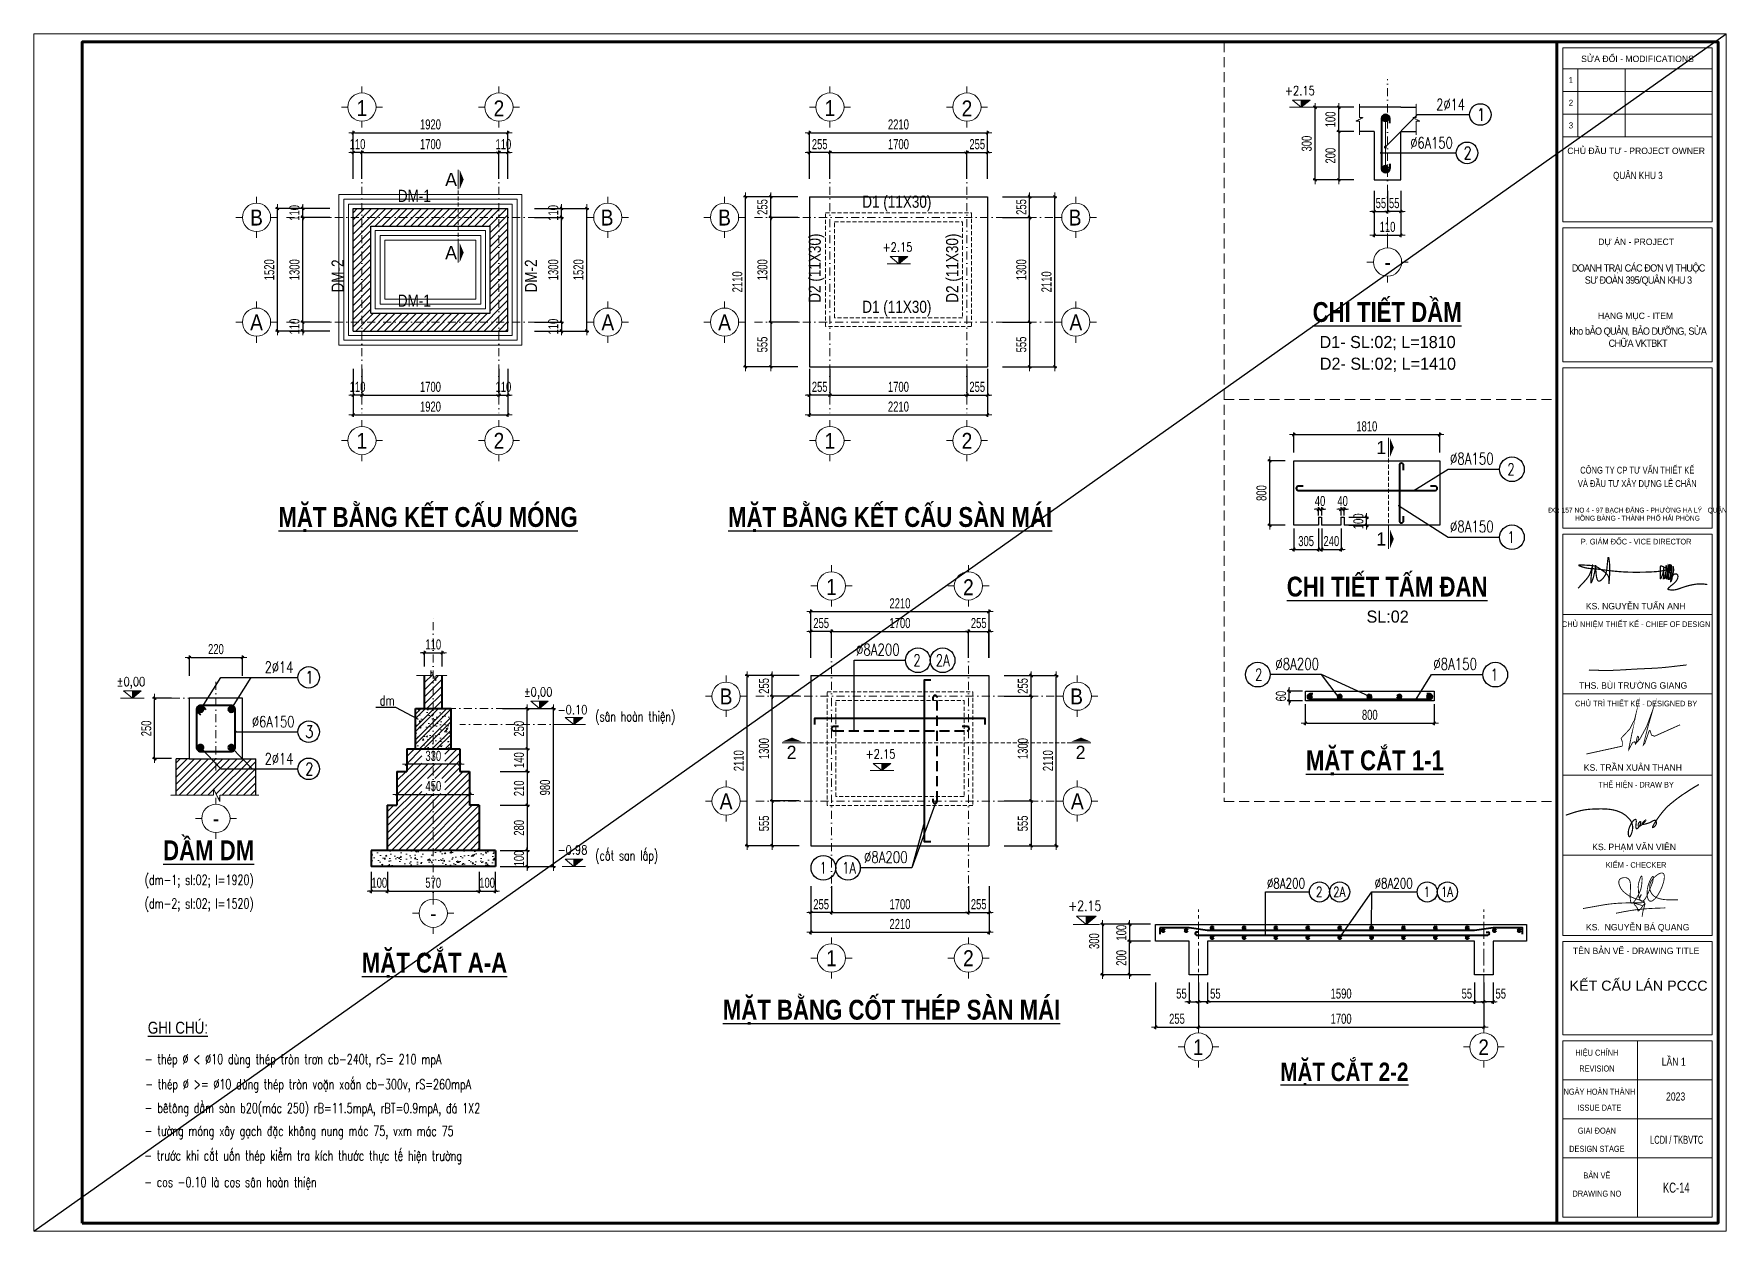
# Model space of a CAD drawing. Header units: millimetres. Extents: x -211129 to 461116, y -574633 to 115.
# Drawn here: x 301516 to 322516, y -546541 to -531691 of the extents above; entities that cross this region are included whole.
import ezdxf
from ezdxf.enums import TextEntityAlignment as Align

# ---------------------------------------------------------------- set-up
doc = ezdxf.new("R2010")
doc.units = ezdxf.units.MM
doc.header["$MEASUREMENT"] = 0
doc.header["$PDMODE"] = 32
for name, pattern in [('CENTERX2', [4, 2.5, -0.5, 0.5, -0.5]), ('DASHDOT', [1, 0.5, -0.25, 0, -0.25]), ('DASHED2', [0.375, 0.25, -0.125]), ('HIDDEN', [0.375, 0.25, -0.125])]:
    doc.linetypes.add(name, pattern=pattern)
doc.layers.get('Defpoints').update_dxf_attribs({"color": 1})
for name, color, linetype, lineweight in [('08. Net Text', 3, 'Continuous', 13), ('ISO', 153, 'Continuous', 13), ('Khungten_LCDI', 7, 'Continuous', 5), ('LC Dim', 8, 'Continuous', 18), ('LC Hatch', 252, 'Continuous', 9), ('LC Hatch @ 1', 252, 'Continuous', 9), ('LC ISO', 153, 'Continuous', 13), ('LC Khac', 4, 'Continuous', 9), ('LC MANH DUT', 35, 'HIDDEN', 5), ('LC Net dam 1', 30, 'Continuous', 30), ('LC Net dam2', 6, 'Continuous', 40), ('LC Net dam3', 1, 'Continuous', 60), ('LC Net manh', 133, 'Continuous', 5), ('LC Net thay', 63, 'Continuous', 25), ('LC Net truc', 79, 'DASHDOT', 13), ('LC Text1', 3, 'Continuous', 20), ('LC Text2', 7, 'Continuous', 25), ('MANH', 35, 'HIDDEN', 5)]:
    doc.layers.add(name, color=color, linetype=linetype, lineweight=lineweight)
doc.layers.add('KCS_Plotter', color=11, linetype='Continuous', plot=False)
doc.styles.add('HOATBIF', font='hoatbif.shx', dxfattribs={"width": 0.7})
doc.styles.add('Khungten', font='VHAVAN.TTF', dxfattribs={"width": 0.9, "height": 5000})
doc.styles.add('LC 1', font='VHAVANB.TTF')
doc.styles.add('LC 3', font='vnsimli.shx', dxfattribs={"width": 0.75})
doc.styles.add('LC3', font='VHARIALB.TTF', dxfattribs={"width": 0.8})
doc.styles.add('T1', font='Vnsimli.shx', dxfattribs={"width": 0.8})
doc.styles.add('T2', font='VHARIAL.TTF', dxfattribs={"width": 0.8})
doc.styles.add('Text Khung Ten', font='VHAVAN.TTF')
doc.styles.add('Title', font='VHBLACK.TTF', dxfattribs={"width": 0.8})
doc.styles.add('VNAVANTH', font='VHAVANB.TTF', dxfattribs={"width": 0.6})
doc.dimstyles.new('1-100', dxfattribs={"dimscale": 100, "dimtxt": 2.5, "dimasz": 0.35, "dimexe": 0.5, "dimexo": 0, "dimgap": 0.8, "dimtad": 1, "dimdec": 0, "dimzin": 0, "dimdsep": 46, "dimtxsty": 'HOATBIF', "dimblk1": 'DOT', "dimblk2": 'DOT', "dimsah": 1, "dimcen": -1, "dimdle": 1, "dimclrd": 256, "dimclre": 256, "dimclrt": 4, "dimadec": 3, "dimazin": 2, "dimtfac": 0.333333, "dimtdec": 0, "dimtix": 1, "dimtmove": 2, "dimatfit": 3, "dimldrblk": 'DOT', "dimfxl": 1, "dimtvp": 0.833333, "dimtolj": 1, "dimtzin": 0, "dimarcsym": 0})
doc.dimstyles.new('1-100(1-50)', dxfattribs={"dimscale": 50, "dimtxt": 2.5, "dimasz": 0.35, "dimexe": 0.5, "dimexo": 0, "dimgap": 0.8, "dimtad": 1, "dimdec": 0, "dimzin": 0, "dimdsep": 46, "dimtxsty": 'HOATBIF', "dimblk1": 'DOT', "dimblk2": 'DOT', "dimsah": 1, "dimcen": -1, "dimdle": 1, "dimclrd": 256, "dimclre": 256, "dimclrt": 4, "dimadec": 3, "dimazin": 2, "dimtfac": 0.333333, "dimtdec": 0, "dimtix": 1, "dimtmove": 2, "dimatfit": 3, "dimldrblk": 'DOT', "dimfxl": 1, "dimtvp": 0.833333, "dimtolj": 1, "dimtzin": 0, "dimarcsym": 0})
doc.dimstyles.new('Copy of 1-90', dxfattribs={"dimscale": 90, "dimtxt": 2.5, "dimasz": 0.35, "dimexe": 0.5, "dimexo": 0, "dimgap": 0.8, "dimtad": 1, "dimdec": 0, "dimzin": 0, "dimdsep": 46, "dimtxsty": 'HOATBIF', "dimblk1": 'DOT', "dimblk2": 'DOT', "dimsah": 1, "dimcen": -1, "dimdle": 1, "dimclrd": 256, "dimclre": 256, "dimclrt": 4, "dimadec": 3, "dimazin": 2, "dimtfac": 0.333333, "dimtdec": 0, "dimtix": 1, "dimtmove": 2, "dimatfit": 3, "dimldrblk": 'DOT', "dimfxl": 1, "dimtvp": 0.833333, "dimtolj": 1, "dimtzin": 0, "dimarcsym": 0})

msp = doc.modelspace()

# ---------------------------------------------------------------- texts
at = {"ltscale": 2, "style": 'LC 1'}
for tag, p in [('A', (306693.9, -533497.5)), ('A', (306693.9, -534404.3)), ('1', (318236.5, -536821.8)), ('1', (318236.5, -537955.6)), ('2', (310919, -540603.1)), ('2', (314505.4, -540603.1))]:
    msp.add_attdef(tag, text='A', height=165, dxfattribs=at).set_placement(p, align=Align.MIDDLE_CENTER)
at = {"layer": 'LC Text1', "ltscale": 0.2, "style": 'LC 1', "width": 0.9}
for s, p in [('1', (305587.6, -532769.7)), ('2', (307287.6, -532773.4)), ('1', (311395.2, -532769.7)), ('2', (313095.2, -532773.4)), ('B', (304279.7, -534127.4)), ('B', (308629.8, -534127.4)), ('B', (310087.3, -534127.4)), ('B', (314437.4, -534127.4)), ('-', (318314.2, -534681.5)), ('A', (304279.7, -535427.4)), ('A', (308638.5, -535427.4)), ('A', (310087.3, -535427.4)), ('A', (314446.1, -535427.4)), ('1', (305587.6, -536896.4)), ('2', (307287.6, -536896.4)), ('1', (311395.2, -536896.4)), ('2', (313095.2, -536896.4)), ('1', (311413.8, -538709.1)), ('2', (313113.8, -538712.9)), ('B', (310106, -540066.8)), ('B', (314456.1, -540066.8)), ('A', (310106, -541366.8)), ('A', (314464.7, -541366.8)), ('-', (303775.5, -541582.1)), ('-', (306472.2, -542758.5)), ('1', (311413.8, -543314)), ('2', (313113.8, -543314))]:
    msp.add_text(s, height=197.3, dxfattribs=at).set_placement(p, align=Align.BOTTOM_CENTER)
at = {"layer": 'LC Text1', "color": 3, "style": 'LC 3', "width": 0.7}
for s, height, rotation, p in [('dm', 125, 359.95192, (305808.8, -540020.5)), ('(s©n hoµn thiÖn)', 123.79, 0.04808, (308483.5, -540219.1)), ('(cèt san lÊp)', 123.79, 0.04808, (308483.4, -541943.8)), ('(dm-1; sl:02; l=1920)', 123.79, 359.95192, (302892.1, -542246)), ('(dm-2; sl:02; l=1520)', 123.79, 359.95192, (302892.1, -542539)), ('- thÐp %%C < %%C10 dïng thÐp trßn tr¬n cb-240t, rS= 210 mpA', 123.79, 359.95192, (302892.9, -544468.3)), ('- thÐp %%C >= %%C10 dïng thÐp trßn voÆn xo¾n cb-300v, rS=260mpA', 123.79, 359.95192, (302897.8, -544778.9)), ('- bªt«ng dÇm sµn b20(m¸c 250) rB=11.5mpA, rBT=0.9mpA, ®¸ 1X2', 123.79, 359.95192, (302891.9, -545074.9)), ('- t\xadêng mãng x©y g¹ch ®Æc kh«ng nung m¸c 75, vxm m¸c 75', 123.79, 359.95192, (302891.9, -545358.3)), ('- tr\xadíc khi c¾t uèn thÐp kiÓm tra kÝch th\xadíc thùc tÕ hiÖn tr\xadêng', 123.79, 359.95192, (302885.9, -545664.6)), ('- cos -0.10 lµ cos s©n hoµn thiÖn', 123.79, 359.95192, (302885.9, -545993.5))]:
    msp.add_text(s, height=height, rotation=rotation, dxfattribs=at).set_placement(p)
at = {"layer": 'LC Text2', "linetype": 'ByBlock', "style": 'LC 3', "width": 0.75}
for s, height, p in [('2%%C14', 138.89, (318918.7, -532636.4)), ('%%C6A150', 138.89, (318596.9, -533112)), ('%%C8A150', 143, (319088.9, -537030.6)), ('%%C8A150', 143, (319088.9, -537873.6)), ('%%C8A200', 143, (311718.2, -539400.1)), ('2%%C14', 138.89, (304380, -539616.8)), ('%%C8A200', 143, (316922, -539577.9)), ('%%C8A150', 143, (318882, -539577.9)), ('%%C6A150', 138.89, (304223.2, -540291.5)), ('2%%C14', 138.89, (304380, -540752)), ('%%C8A200', 143, (311816.6, -541974.1))]:
    msp.add_text(s, height=height, dxfattribs=at).set_placement(p)
at = {"layer": 'LC Text2', "ltscale": 100, "style": 'LC 3', "width": 0.75}
for s, p in [('1', (319473.6, -532691.8)), ('2', (319308.6, -533167.4)), ('1', (304934.9, -539672.3)), ('3', (304934.9, -540346.9)), ('2', (304934.9, -540807.4))]:
    msp.add_text(s, height=152.8, dxfattribs=at).set_placement(p, align=Align.MIDDLE_CENTER)
at = {"layer": 'LC Text2', "style": 'T2', "width": 0.8}
for s, height, p in [('dm-1', 150.16, (306032.5, -533775.5)), ('D1 (11X30)', 150.16, (311796, -533847.9)), ('dm-1', 150.16, (306032.5, -535075.5)), ('D1 (11X30)', 150.16, (311796, -535151.8)), ('%%Ughi chó:', 148.539, (302930.4, -544092.1))]:
    msp.add_text(s, height=height, dxfattribs=at).set_placement(p)
for s, p in [('D2 (11X30)', (311281.8, -535026.1)), ('D2 (11X30)', (312986.4, -535026.1)), ('dm-2', (305360.4, -534899.1)), ('dm-2', (307759.8, -534899.1))]:
    msp.add_text(s, height=150.16, rotation=90, dxfattribs=at).set_placement(p)
at = {"layer": 'LC Text2', "linetype": 'ByBlock', "style": 'LC 3', "width": 0.75}
for s, p in [('2', (319846.3, -537091.6)), ('1', (319846.3, -537934.6)), ('2', (312475.6, -539461)), ('2A', (312795, -539461)), ('2', (316716.2, -539638.9)), ('1', (319639.3, -539638.9)), ('1', (311311.8, -542035.1)), ('1A', (311631.2, -542035.1))]:
    msp.add_text(s, height=143, dxfattribs=at).set_placement(p, align=Align.MIDDLE_CENTER)

# ---------------------------------------------------------------- blocks, each defined once
blk = doc.blocks.new('NGUYEN BA QUANG')
at = {"layer": 'LC ISO', "const_width": 54}
for points in [[(-3416, -557, -0.0010233), (-2231, -345, -0.0083849), (-1869, -289, -0.0261139), (-905, -212, -0.0071659), (-491, -205, 0.0017735), (-49, -203, 0.0097361), (200, -197, 0.025773), (331, -186, 0.0544649), (383, -173, 0.09183), (397, -166, 0.3862622), (399, -152, 0.1297931), (379, -135, 0.0368009), (321, -108, 0.0161279), (184, -59, -0.0067357), (-183, 62, -0.0239236), (-416, 154, -0.0467855), (-684, 310, -0.0415094), (-918, 503, -0.092678), (-1136, 813, -0.0777785), (-1199, 1035, -0.0701065), (-1196, 1141, -0.2015724), (-1106, 1286, -0.0918868), (-982, 1343, -0.1188506), (-732, 1351, -0.227561), (-543, 1208, -0.0557164), (-508, 1121, -0.0357413), (-487, 1019, -0.0227565), (-478, 904, -0.0186777), (-477, 714, 0.0053615), (-493, 294, 0.0225006), (-487, 25, 0.0249561), (-474, -85, 0.051878), (-451, -169, 0.0840037), (-427, -209, 0.302699), (-372, -224, 0.0910284), (-331, -204, 0.0457694), (-285, -164, 0.0314074), (-218, -87, 0.0264732), (-114, 66, 0.0388783), (124, 530, 0.0633875), (207, 831, 0.0303767), (243, 1236, 0.019395), (241, 1350, 0.050857), (231, 1429, 0.0892589), (221, 1451, 0.4461927), (202, 1454, 0.0896702), (185, 1438, 0.0483152), (156, 1388, 0.0245678), (114, 1288, 0.037087), (24, 971, 0.0681105), (7, 722, 0.0074038), (19, 571, -0.0098205), (27, 442, 0.0137748), (38, 214, 0.0239914), (46, 154, 0.0686415), (58, 113, 0.1684949), (71, 99, 0.190472), (82, 99, 0.1357526), (102, 116, 0.0425465), (133, 165, 0.0372468), (185, 280, 0.0834618), (192, 310, 0.7523962), (189, 311, 0.0771033), (170, 286, 0.0677775), (106, 135, 0.0796422), (97, 52, 0.0761501), (107, 12, 0.0908181), (168, -77, 0.1629919), (233, -111, 0.1345346), (287, -101, 0.0461347), (315, -85, 0.0588999), (372, -33, 0.0334464), (431, 44, 0.0204929), (492, 142, 0.0189308), (584, 325, 0.0123147), (712, 617, 0.006262), (906, 1114)], [(906, 1114, 0.0068212), (929, 1272, 0.0117745), (937, 1340, 0.0262664), (938, 1394, 0.0521035), (935, 1423, 0.0767832), (930, 1436, 0.1639711), (923, 1442, 0.1700422), (914, 1442, 0.0804787), (902, 1436, 0.05585), (881, 1417, 0.0310563), (847, 1375, 0.0252032), (791, 1286, 0.116129), (556, 476, 0.0619741), (575, 166, 0.0453647), (610, 47, 0.0706763), (660, -41, 0.0914148), (710, -86, 0.1469051), (783, -104, 0.0684475), (833, -95, 0.0496358), (885, -72, 0.0539859), (978, -6, 0.0292093), (1056, 69, 0.0213044), (1134, 162, 0.0254909), (1250, 329, 0.0688733), (1561, 1027, 0.0177299), (1596, 1171, 0.0376973), (1624, 1368, 0.0290371), (1623, 1453, 0.0428799), (1613, 1525, 0.0667264), (1590, 1583, 0.1004946), (1556, 1623, 0.1118715), (1508, 1644, 0.0546311), (1469, 1647, 0.0411791), (1426, 1643, 0.04561), (1355, 1623, 0.0496701), (1225, 1558, 0.1094288), (829, 1164, 0.0504697), (753, 1012, 0.3681263), (1079, 156, 0.0406548), (1223, 90, 0.031441), (1383, 42, 0.0235031), (1557, 9, 0.0170839), (1742, -10, 0.0119355), (1936, -19, 0.0091334), (2206, -21, 0.0029154), (2480, -16)], [(-1368, -847, -0.0040515), (-800, -737, -0.0263843), (342, -582, -0.0063389), (726, -556, -0.0042152), (1111, -537, -0.0026292), (1689, -517)], [(274, -380, 0.0025836), (99, -322, 0.0048292), (-9, -289, 0.0095493), (-104, -262, 0.0201896), (-180, -245, 0.0203908), (-210, -242, 0.0377921), (-233, -241, 0.0838906), (-249, -244, 0.1298664), (-256, -250, 0.1706473), (-258, -257, 0.0741418), (-257, -264, 0.0433302), (-253, -271, 0.0389821), (-240, -290, 0.0183814), (-209, -327, -0.0061446), (-155, -388, -0.0171614), (-112, -442, -0.0291793), (-72, -502, -0.0562767), (-39, -577, -0.0254161), (-31, -610, -0.0032474), (-24, -652, 0.0333155), (-18, -677, 0.0556315), (-12, -689, 0.0875211), (-5, -698, 0.1582798), (8, -703, 0.0777698), (18, -702, 0.0514953), (30, -698, 0.0483803), (50, -685, 0.02792), (72, -667, 0.0212153), (104, -635, 0.0127575), (138, -596, 0.0113536), (192, -528, 0.0059453), (265, -430, -0.0079036), (360, -301, -0.0114833), (384, -270, -0.0278225), (404, -249, -0.066961), (415, -240, -0.1235452), (420, -238, -0.2485841), (424, -240, -0.1208396), (426, -246, -0.0645966), (426, -260, -0.0270083), (421, -289, -0.0113062), (411, -326, -0.0070848), (384, -419, 0.0077733), (340, -569, 0.0316199), (266, -923, 0.0047948), (248, -1055)]]:
    blk.add_lwpolyline(points, format="xyb", dxfattribs=at)
blk = doc.blocks.new('Mr. Giang')
at = {"layer": 'LC ISO', "const_width": 50}
blk.add_lwpolyline([(138, -164), (149, -174), (155, -177), (164, -181), (175, -184), (186, -185), (197, -185), (206, -185), (221, -185), (232, -185), (244, -185), (255, -185), (267, -185), (278, -185), (290, -185), (301, -185), (313, -185), (324, -185), (335, -185), (346, -186), (358, -186), (369, -186), (380, -186), (391, -186), (402, -186), (413, -187), (424, -187), (435, -187), (446, -187), (457, -187), (468, -187), (479, -188), (490, -188), (501, -188), (512, -188), (523, -189), (534, -189), (544, -189), (555, -189), (566, -190), (577, -190), (588, -190), (598, -190), (609, -191), (620, -191), (630, -191), (641, -191), (652, -192), (662, -192), (673, -192), (684, -192), (694, -193), (705, -193), (715, -193), (726, -193), (736, -194), (747, -194), (758, -194), (768, -194), (779, -194), (789, -195), (800, -195), (810, -195), (821, -195), (831, -195), (842, -196), (852, -196), (863, -196), (874, -196), (884, -196), (895, -196), (905, -196), (916, -197), (926, -197), (937, -197), (947, -197), (958, -197), (968, -197), (979, -197), (990, -197), (998, -197), (1011, -197), (1021, -197), (1032, -197), (1043, -197), (1053, -197), (1064, -197), (1075, -197), (1085, -197), (1096, -197), (1107, -196), (1117, -196), (1128, -196), (1139, -196), (1149, -196), (1160, -196), (1171, -195), (1182, -195), (1192, -195), (1203, -195), (1214, -195), (1224, -194), (1235, -194), (1246, -194), (1257, -194), (1268, -193), (1278, -193), (1289, -193), (1300, -192), (1311, -192), (1322, -192), (1332, -191), (1343, -191), (1354, -191), (1365, -190), (1376, -190), (1386, -189), (1397, -189), (1408, -189), (1419, -188), (1430, -188), (1441, -187), (1452, -187), (1462, -186), (1473, -186), (1484, -185), (1495, -185), (1506, -184), (1517, -184), (1528, -183), (1539, -183), (1549, -182), (1560, -182), (1571, -181), (1582, -181), (1593, -180), (1604, -180), (1615, -179), (1626, -179), (1637, -178), (1648, -177), (1658, -177), (1669, -176), (1680, -176), (1691, -175), (1702, -174), (1713, -174), (1724, -173), (1735, -173), (1746, -172), (1757, -171), (1768, -171), (1778, -170), (1789, -169), (1800, -169), (1811, -168), (1822, -168), (1833, -167), (1844, -166), (1855, -166), (1866, -165), (1877, -164), (1888, -164), (1898, -163), (1909, -162), (1920, -162), (1931, -161), (1942, -160), (1953, -160), (1964, -159), (1975, -158), (1986, -158), (1996, -157), (2007, -156), (2018, -155), (2029, -155), (2040, -154), (2051, -153), (2062, -153), (2069, -152), (2083, -151), (2094, -151), (2105, -150), (2116, -149), (2127, -149), (2138, -148), (2149, -147), (2159, -147), (2170, -146), (2181, -145), (2192, -145), (2203, -144), (2214, -143), (2224, -143), (2235, -142), (2246, -141), (2257, -141), (2268, -140), (2278, -139), (2289, -139), (2300, -138), (2311, -137), (2322, -137), (2333, -136), (2343, -135), (2354, -135), (2365, -134), (2376, -134), (2387, -133), (2397, -132), (2408, -132), (2419, -131), (2430, -130), (2441, -130), (2451, -129), (2462, -129), (2473, -128), (2487, -127), (2495, -127), (2505, -126), (2516, -126), (2527, -125), (2538, -125), (2549, -124), (2560, -124), (2570, -123), (2581, -123), (2592, -122), (2603, -122), (2614, -121), (2624, -121), (2635, -120), (2646, -120), (2657, -119), (2668, -119), (2679, -118), (2689, -118), (2700, -117), (2711, -117), (2722, -116), (2733, -116), (2744, -115), (2754, -115), (2765, -114), (2776, -114), (2787, -113), (2798, -113), (2809, -112), (2819, -112), (2830, -111), (2841, -111), (2852, -111), (2863, -110), (2874, -110), (2884, -109), (2895, -109), (2906, -108), (2917, -108), (2928, -107), (2939, -107), (2949, -106), (2960, -106), (2971, -106), (2982, -105), (2993, -105), (3004, -104), (3014, -104), (3025, -103), (3036, -103), (3047, -102), (3058, -102), (3069, -101), (3079, -101), (3090, -100), (3101, -100), (3112, -99), (3123, -99), (3134, -98), (3144, -98), (3155, -97), (3166, -97), (3177, -96), (3188, -96), (3199, -95), (3209, -95), (3220, -94), (3231, -94), (3242, -93), (3253, -93), (3264, -92), (3274, -92), (3285, -91), (3296, -91), (3307, -90), (3318, -89), (3329, -89), (3339, -88), (3350, -88), (3361, -87), (3372, -86), (3383, -86), (3394, -85), (3404, -85), (3415, -84), (3426, -83), (3437, -83), (3448, -82), (3458, -81), (3469, -81), (3480, -80), (3491, -79), (3502, -79), (3513, -78), (3523, -77), (3534, -76), (3545, -76), (3556, -75), (3567, -74), (3577, -73), (3588, -73), (3599, -72), (3610, -71), (3621, -70), (3632, -69), (3642, -69), (3651, -68), (3664, -67), (3675, -66), (3686, -65), (3696, -64), (3707, -63), (3718, -62), (3729, -62), (3740, -61), (3750, -60), (3761, -59), (3772, -58), (3783, -57), (3794, -56), (3804, -55), (3815, -54), (3826, -53), (3837, -52), (3848, -51), (3858, -50), (3869, -49), (3880, -48), (3891, -47), (3902, -46), (3912, -45), (3923, -44), (3934, -43), (3945, -41), (3955, -40), (3966, -39), (3977, -38), (3988, -37), (3999, -36), (4009, -35), (4020, -34), (4031, -33), (4042, -31), (4053, -30), (4063, -29), (4074, -28), (4085, -27), (4096, -26), (4106, -24), (4117, -23), (4128, -22), (4139, -21), (4150, -20), (4160, -19), (4171, -17), (4182, -16), (4193, -15), (4203, -14), (4214, -12), (4225, -11), (4236, -10), (4247, -9), (4257, -8), (4268, -6), (4279, -5), (4290, -4), (4300, -3), (4311, -1), (4322, 0), (4333, 1), (4343, 2), (4354, 4), (4365, 5), (4376, 6), (4387, 7), (4397, 9), (4408, 10), (4419, 11), (4430, 12), (4440, 14), (4451, 15), (4462, 16), (4473, 17), (4483, 19), (4494, 20), (4505, 21), (4516, 22), (4527, 24), (4537, 25), (4548, 26), (4559, 27), (4570, 29), (4580, 30), (4591, 31), (4602, 32), (4613, 34), (4623, 35), (4634, 36), (4645, 37), (4656, 39), (4667, 40), (4677, 41), (4688, 42), (4699, 44), (4710, 45), (4720, 46), (4731, 47), (4742, 49), (4753, 50), (4764, 51), (4774, 52), (4785, 53), (4796, 55), (4807, 56), (4817, 57), (4828, 58), (4839, 60), (4850, 61), (4860, 62), (4871, 63), (4882, 65), (4893, 66), (4904, 67), (4914, 68), (4925, 69), (4936, 71), (4947, 72), (4957, 73), (4968, 74), (4979, 76), (4990, 77)], dxfattribs=at)
blk = doc.blocks.new('a tuan anh')
at = {"layer": 'LC ISO', "const_width": 30}
blk.add_lwpolyline([(-1971, -413), (-1953, -395), (-1935, -376), (-1926, -367), (-1918, -358), (-1909, -348), (-1900, -339), (-1892, -330), (-1883, -321), (-1874, -311), (-1866, -302), (-1857, -293), (-1849, -284), (-1840, -275), (-1832, -266), (-1828, -261), (-1824, -257), (-1820, -252), (-1816, -248), (-1811, -243), (-1807, -239), (-1803, -234), (-1799, -230), (-1795, -225), (-1792, -221), (-1788, -217), (-1784, -212), (-1780, -208), (-1776, -203), (-1772, -199), (-1768, -194), (-1765, -190), (-1761, -185), (-1757, -181), (-1753, -176), (-1750, -172), (-1746, -167), (-1743, -163), (-1739, -158), (-1736, -153), (-1732, -149), (-1729, -144), (-1725, -139), (-1722, -134), (-1718, -129), (-1715, -124), (-1712, -119), (-1710, -116), (-1708, -114), (-1707, -111), (-1705, -109), (-1704, -106), (-1702, -103), (-1701, -101), (-1699, -98), (-1697, -95), (-1696, -92), (-1694, -90), (-1693, -87), (-1691, -84), (-1690, -81), (-1688, -78), (-1687, -76), (-1685, -73), (-1684, -70), (-1682, -67), (-1681, -64), (-1680, -61), (-1678, -58), (-1677, -55), (-1675, -52), (-1674, -49), (-1673, -45), (-1671, -42), (-1670, -39), (-1668, -36), (-1667, -33), (-1666, -29), (-1664, -26), (-1663, -23), (-1662, -19), (-1661, -16), (-1659, -12), (-1658, -9), (-1657, -5), (-1656, -2), (-1654, 2), (-1653, 5), (-1652, 9), (-1651, 13), (-1650, 16), (-1648, 20), (-1647, 24), (-1646, 28), (-1645, 32), (-1643, 39), (-1641, 47), (-1639, 55), (-1638, 58), (-1637, 62), (-1636, 66), (-1635, 70), (-1634, 74), (-1633, 77), (-1632, 81), (-1631, 85), (-1630, 88), (-1629, 92), (-1628, 95), (-1627, 99), (-1627, 102), (-1626, 106), (-1625, 109), (-1624, 112), (-1624, 115), (-1623, 117), (-1623, 119), (-1623, 120), (-1622, 122), (-1622, 123), (-1622, 124), (-1621, 126), (-1621, 127), (-1621, 129), (-1620, 130), (-1620, 131), (-1620, 133), (-1619, 134), (-1619, 135), (-1619, 137), (-1618, 138), (-1618, 139), (-1618, 140), (-1618, 141), (-1617, 142), (-1617, 143), (-1617, 144), (-1617, 145), (-1616, 146), (-1616, 147), (-1616, 148), (-1616, 149), (-1616, 150), (-1615, 151), (-1615, 152), (-1615, 153), (-1615, 153), (-1615, 154), (-1614, 155), (-1614, 155), (-1614, 156), (-1614, 156), (-1614, 157), (-1614, 157), (-1613, 158), (-1613, 158), (-1613, 159), (-1613, 159), (-1613, 159), (-1613, 159), (-1613, 160), (-1613, 160), (-1613, 160), (-1613, 160), (-1612, 160), (-1612, 160), (-1612, 160), (-1612, 160), (-1612, 160), (-1612, 160), (-1612, 160), (-1612, 160), (-1612, 160), (-1612, 159), (-1612, 159), (-1612, 159), (-1612, 158), (-1612, 158), (-1612, 158), (-1612, 157), (-1612, 157), (-1612, 156), (-1612, 156), (-1612, 155), (-1612, 155), (-1612, 154), (-1612, 153), (-1612, 153), (-1612, 152), (-1612, 151), (-1613, 150), (-1613, 150), (-1613, 149), (-1613, 148), (-1613, 147), (-1613, 146), (-1613, 145), (-1613, 144), (-1613, 143), (-1613, 142), (-1613, 141), (-1614, 140), (-1614, 139), (-1614, 138), (-1614, 137), (-1614, 136), (-1614, 134), (-1614, 133), (-1614, 132), (-1615, 131), (-1615, 129), (-1615, 128), (-1615, 127), (-1615, 125), (-1615, 124), (-1616, 122), (-1616, 121), (-1616, 120), (-1616, 118), (-1616, 117), (-1616, 115), (-1617, 113), (-1617, 112), (-1617, 110), (-1617, 109), (-1617, 107), (-1618, 105), (-1618, 102), (-1618, 99), (-1619, 95), (-1619, 92), (-1620, 88), (-1620, 84), (-1621, 80), (-1621, 77), (-1622, 73), (-1622, 69), (-1623, 65), (-1623, 61), (-1624, 57), (-1624, 52), (-1625, 48), (-1625, 44), (-1626, 40), (-1626, 35), (-1627, 31), (-1628, 26), (-1628, 22), (-1629, 17), (-1629, 13), (-1630, 8), (-1630, 4), (-1631, -1), (-1631, -6), (-1632, -10), (-1633, -15), (-1634, -25), (-1635, -34), (-1636, -44), (-1637, -53), (-1639, -72), (-1640, -82), (-1642, -91), (-1643, -101), (-1643, -106), (-1644, -110), (-1644, -115), (-1645, -120), (-1645, -124), (-1645, -129), (-1646, -133), (-1646, -138), (-1647, -142), (-1647, -147), (-1648, -151), (-1648, -155), (-1648, -160), (-1649, -164), (-1649, -168), (-1650, -172), (-1650, -177), (-1650, -181), (-1650, -185), (-1651, -189), (-1651, -192), (-1651, -196), (-1652, -200), (-1652, -204), (-1652, -207), (-1652, -211), (-1652, -214), (-1653, -218), (-1653, -219), (-1653, -221), (-1653, -223), (-1653, -224), (-1653, -226), (-1653, -228), (-1653, -229), (-1653, -231), (-1653, -232), (-1653, -234), (-1653, -235), (-1653, -237), (-1653, -238), (-1653, -239), (-1653, -241), (-1653, -242), (-1653, -243), (-1653, -245), (-1653, -246), (-1653, -247), (-1653, -249), (-1653, -250), (-1653, -251), (-1653, -252), (-1653, -253), (-1653, -254), (-1653, -255), (-1653, -256), (-1653, -257), (-1653, -258), (-1652, -259), (-1652, -260), (-1652, -261), (-1652, -262), (-1652, -263), (-1652, -264), (-1652, -265), (-1652, -266), (-1652, -266), (-1651, -267), (-1651, -268), (-1651, -268), (-1651, -269), (-1651, -270), (-1651, -270), (-1650, -271), (-1650, -271), (-1650, -272), (-1650, -272), (-1650, -273), (-1649, -273), (-1649, -273), (-1649, -274), (-1649, -274), (-1648, -274), (-1648, -274), (-1648, -275), (-1648, -275), (-1647, -275), (-1647, -275), (-1647, -275), (-1646, -275), (-1646, -275), (-1646, -275), (-1646, -275), (-1645, -275), (-1645, -275), (-1645, -274), (-1644, -274), (-1644, -274), (-1643, -274), (-1643, -274), (-1643, -273), (-1642, -273), (-1642, -272), (-1642, -272), (-1641, -272), (-1641, -271), (-1640, -271), (-1640, -270), (-1640, -270), (-1639, -269), (-1639, -268), (-1638, -268), (-1638, -267), (-1637, -267), (-1637, -266), (-1637, -265), (-1636, -264), (-1636, -264), (-1635, -263), (-1635, -262), (-1634, -261), (-1634, -260), (-1633, -259), (-1633, -258), (-1632, -257), (-1632, -256), (-1631, -255), (-1631, -254), (-1630, -253), (-1630, -252), (-1629, -251), (-1629, -250), (-1628, -249), (-1628, -248), (-1627, -246), (-1627, -245), (-1626, -244), (-1626, -243), (-1625, -242), (-1624, -240), (-1624, -239), (-1623, -238), (-1623, -236), (-1622, -235), (-1621, -232), (-1620, -229), (-1619, -226), (-1618, -223), (-1617, -220), (-1615, -217), (-1614, -214), (-1613, -210), (-1612, -207), (-1611, -203), (-1609, -200), (-1608, -196), (-1607, -193), (-1606, -189), (-1604, -185), (-1603, -182), (-1602, -178), (-1601, -174), (-1600, -170), (-1598, -166), (-1597, -162), (-1596, -158), (-1595, -154), (-1593, -150), (-1592, -146), (-1591, -141), (-1590, -137), (-1589, -133), (-1587, -128), (-1586, -124), (-1585, -120), (-1584, -115), (-1583, -111), (-1581, -107), (-1579, -98), (-1577, -89), (-1575, -80), (-1572, -71), (-1570, -62), (-1568, -53), (-1566, -44), (-1564, -35), (-1563, -30), (-1562, -26), (-1562, -21), (-1561, -17), (-1560, -12), (-1559, -8), (-1558, -3), (-1557, 1), (-1556, 5), (-1556, 10), (-1555, 14), (-1554, 18), (-1553, 22), (-1553, 26), (-1552, 31), (-1551, 35), (-1550, 39), (-1550, 43), (-1549, 47), (-1549, 51), (-1548, 54), (-1547, 58), (-1547, 62), (-1546, 66), (-1546, 69), (-1545, 73), (-1544, 76), (-1544, 80), (-1543, 83), (-1543, 87), (-1542, 90), (-1542, 93), (-1541, 96), (-1541, 98), (-1541, 99), (-1541, 101), (-1541, 102), (-1540, 103), (-1540, 105), (-1540, 106), (-1540, 108), (-1540, 109), (-1539, 110), (-1539, 112), (-1539, 113), (-1539, 114), (-1539, 115), (-1538, 117), (-1538, 118), (-1538, 119), (-1538, 120), (-1538, 121), (-1538, 122), (-1537, 123), (-1537, 124), (-1537, 126), (-1537, 127), (-1537, 127), (-1537, 128), (-1536, 129), (-1536, 130), (-1536, 131), (-1536, 132), (-1536, 133), (-1536, 134), (-1536, 134), (-1536, 135), (-1535, 136), (-1535, 136), (-1535, 137), (-1535, 138), (-1535, 138), (-1535, 139), (-1535, 139), (-1535, 140), (-1535, 140), (-1534, 141), (-1534, 141), (-1534, 142), (-1534, 142), (-1534, 142), (-1534, 143), (-1534, 143), (-1534, 143), (-1534, 143), (-1534, 143), (-1534, 144), (-1534, 144), (-1533, 144), (-1533, 144), (-1533, 144), (-1533, 144), (-1533, 144), (-1533, 144), (-1533, 143), (-1533, 143), (-1533, 143), (-1533, 143), (-1533, 143), (-1533, 142), (-1533, 142), (-1533, 142), (-1533, 141), (-1533, 141), (-1533, 141), (-1533, 140), (-1533, 140), (-1532, 139), (-1532, 139), (-1532, 138), (-1532, 138), (-1532, 137), (-1532, 137), (-1532, 136), (-1532, 135), (-1532, 135), (-1532, 134), (-1532, 133), (-1532, 132), (-1532, 132), (-1532, 131), (-1532, 130), (-1532, 129), (-1532, 128), (-1532, 127), (-1532, 126), (-1532, 125), (-1532, 124), (-1532, 123), (-1532, 122), (-1532, 121), (-1532, 120), (-1532, 119), (-1532, 118), (-1532, 117), (-1532, 116), (-1532, 115), (-1532, 113), (-1532, 112), (-1532, 111), (-1532, 110), (-1532, 107), (-1532, 104), (-1532, 102), (-1532, 99), (-1532, 96), (-1531, 93), (-1531, 90), (-1531, 87), (-1531, 84), (-1531, 81), (-1531, 77), (-1531, 74), (-1531, 71), (-1531, 67), (-1531, 64), (-1531, 60), (-1531, 56), (-1531, 53), (-1530, 49), (-1530, 45), (-1530, 42), (-1530, 38), (-1530, 34), (-1530, 30), (-1530, 26), (-1529, 22), (-1529, 18), (-1529, 14), (-1529, 10), (-1528, 6), (-1528, 1), (-1528, -3), (-1528, -7), (-1527, -11), (-1527, -15), (-1527, -20), (-1527, -24), (-1526, -28), (-1526, -33), (-1525, -37), (-1525, -41), (-1524, -50), (-1523, -59), (-1522, -68), (-1521, -76), (-1521, -81), (-1520, -85), (-1520, -90), (-1519, -94), (-1518, -98), (-1518, -103), (-1517, -107), (-1516, -111), (-1516, -116), (-1515, -120), (-1514, -124), (-1513, -128), (-1513, -133), (-1512, -137), (-1511, -141), (-1510, -145), (-1509, -149), (-1508, -153), (-1507, -157), (-1506, -161), (-1505, -165), (-1504, -169), (-1503, -173), (-1502, -177), (-1501, -180), (-1500, -184), (-1498, -188), (-1498, -190), (-1497, -191), (-1496, -193), (-1496, -195), (-1495, -197), (-1495, -198), (-1494, -200), (-1493, -202), (-1492, -203), (-1492, -205), (-1491, -206), (-1490, -208), (-1490, -209), (-1489, -211), (-1488, -212), (-1487, -214), (-1487, -215), (-1486, -217), (-1485, -218), (-1484, -219), (-1483, -220), (-1483, -222), (-1482, -223), (-1481, -224), (-1480, -225), (-1479, -226), (-1478, -227), (-1477, -228), (-1477, -229), (-1476, -230), (-1475, -231), (-1474, -232), (-1473, -233), (-1472, -234), (-1471, -235), (-1470, -235), (-1469, -236), (-1468, -237), (-1467, -237), (-1466, -238), (-1465, -238), (-1463, -239), (-1462, -239), (-1461, -239), (-1460, -240), (-1459, -240), (-1458, -240), (-1457, -240), (-1456, -240), (-1454, -240), (-1453, -240), (-1452, -240), (-1451, -240), (-1449, -240), (-1448, -240), (-1447, -240), (-1446, -240), (-1444, -239), (-1443, -239), (-1442, -239), (-1441, -238), (-1439, -238), (-1438, -238), (-1437, -237), (-1435, -237), (-1434, -236), (-1433, -235), (-1431, -235), (-1430, -234), (-1428, -234), (-1427, -233), (-1426, -232), (-1424, -231), (-1423, -231), (-1422, -230), (-1420, -229), (-1419, -228), (-1417, -227), (-1416, -226), (-1415, -225), (-1413, -224), (-1412, -223), (-1410, -222), (-1409, -221), (-1408, -220), (-1406, -219), (-1403, -217), (-1400, -215), (-1398, -213), (-1395, -210), (-1392, -208), (-1389, -205), (-1386, -203), (-1383, -200), (-1381, -197), (-1378, -195), (-1375, -192), (-1373, -189), (-1370, -187), (-1367, -184), (-1365, -181), (-1362, -178), (-1359, -175), (-1357, -173), (-1354, -170), (-1352, -167), (-1350, -164), (-1347, -162), (-1345, -159), (-1343, -156), (-1340, -154), (-1338, -151), (-1336, -148), (-1334, -146), (-1332, -143), (-1330, -140), (-1328, -138), (-1326, -135), (-1324, -133), (-1322, -130), (-1321, -128), (-1319, -125), (-1317, -122), (-1315, -120), (-1314, -117), (-1312, -115), (-1310, -112), (-1309, -110), (-1307, -107), (-1306, -104), (-1304, -102), (-1303, -99), (-1301, -97), (-1300, -94), (-1298, -92), (-1297, -89), (-1296, -87), (-1295, -84), (-1293, -81), (-1292, -79), (-1291, -76), (-1290, -73), (-1289, -71), (-1287, -68), (-1286, -66), (-1285, -63), (-1284, -60), (-1283, -57), (-1282, -55), (-1281, -52), (-1280, -49), (-1279, -47), (-1278, -44), (-1278, -41), (-1277, -38), (-1276, -35), (-1275, -32), (-1274, -29), (-1273, -27), (-1273, -24), (-1272, -21), (-1271, -18), (-1270, -15), (-1270, -12), (-1269, -9), (-1268, -5), (-1268, -2), (-1267, 1), (-1266, 4), (-1266, 7), (-1265, 10), (-1265, 14), (-1264, 17), (-1263, 20), (-1263, 24), (-1262, 27), (-1262, 31), (-1261, 34), (-1261, 38), (-1260, 41), (-1260, 45), (-1259, 49), (-1259, 52), (-1258, 56), (-1258, 60), (-1257, 64), (-1257, 67), (-1256, 71), (-1256, 75), (-1255, 79), (-1255, 83), (-1254, 87), (-1254, 91), (-1253, 96), (-1253, 100), (-1252, 104), (-1252, 108), (-1252, 112), (-1251, 117), (-1251, 121), (-1250, 130), (-1249, 138), (-1248, 147), (-1246, 165), (-1246, 173), (-1245, 182), (-1244, 191), (-1243, 199), (-1243, 204), (-1242, 208), (-1242, 212), (-1241, 216), (-1241, 220), (-1241, 224), (-1240, 229), (-1240, 233), (-1239, 237), (-1239, 241), (-1239, 245), (-1238, 249), (-1238, 252), (-1237, 256), (-1237, 260), (-1236, 264), (-1236, 267), (-1236, 271), (-1235, 274), (-1235, 278), (-1234, 281), (-1234, 285), (-1233, 288), (-1233, 291), (-1233, 294), (-1232, 297), (-1232, 300), (-1231, 303), (-1231, 305), (-1231, 306), (-1231, 308), (-1230, 309), (-1230, 310), (-1230, 312), (-1230, 313), (-1230, 314), (-1229, 316), (-1229, 317), (-1229, 318), (-1229, 319), (-1228, 320), (-1228, 322), (-1228, 323), (-1228, 324), (-1227, 325), (-1227, 326), (-1227, 327), (-1227, 328), (-1227, 329), (-1226, 330), (-1226, 331), (-1226, 332), (-1226, 333), (-1225, 333), (-1225, 334), (-1225, 335), (-1225, 336), (-1224, 337), (-1224, 337), (-1224, 338), (-1224, 339), (-1223, 339), (-1223, 340), (-1223, 340), (-1223, 341), (-1222, 341), (-1222, 342), (-1222, 342), (-1222, 343), (-1221, 343), (-1221, 344), (-1221, 344), (-1221, 344), (-1220, 344), (-1220, 345), (-1220, 345), (-1220, 345), (-1219, 345), (-1219, 345), (-1219, 345), (-1218, 345), (-1218, 345), (-1218, 345), (-1218, 345), (-1217, 345), (-1217, 345), (-1217, 345), (-1217, 345), (-1216, 344), (-1216, 344), (-1216, 344), (-1215, 343), (-1215, 343), (-1215, 343), (-1215, 342), (-1214, 342), (-1214, 341), (-1214, 341), (-1213, 340), (-1213, 339), (-1213, 339), (-1213, 338), (-1212, 337), (-1212, 337), (-1212, 336), (-1211, 335), (-1211, 334), (-1211, 333), (-1210, 332), (-1210, 331), (-1210, 330), (-1210, 329), (-1209, 328), (-1209, 327), (-1209, 326), (-1208, 325), (-1208, 324), (-1208, 323), (-1207, 322), (-1207, 320), (-1207, 319), (-1207, 318), (-1206, 317), (-1206, 315), (-1206, 314), (-1205, 313), (-1205, 311), (-1205, 310), (-1204, 308), (-1204, 307), (-1204, 305), (-1204, 304), (-1203, 302), (-1203, 301), (-1203, 299), (-1202, 298), (-1202, 296), (-1202, 294), (-1202, 293), (-1201, 291), (-1201, 289), (-1201, 287), (-1200, 284), (-1200, 280), (-1199, 277), (-1198, 273), (-1198, 269), (-1197, 265), (-1197, 261), (-1196, 257), (-1196, 253), (-1195, 249), (-1195, 245), (-1194, 241), (-1194, 236), (-1193, 232), (-1193, 228), (-1193, 223), (-1192, 219), (-1192, 214), (-1191, 210), (-1191, 205), (-1191, 200), (-1190, 196), (-1190, 191), (-1189, 186), (-1189, 182), (-1189, 177), (-1189, 172), (-1188, 167), (-1188, 162), (-1188, 158), (-1188, 153), (-1187, 148), (-1187, 143), (-1187, 133), (-1186, 123), (-1186, 113), (-1186, 103), (-1186, 93), (-1186, 83), (-1186, 73), (-1186, 63), (-1186, 53), (-1186, 43), (-1186, 33), (-1186, 23), (-1186, 13), (-1186, 3), (-1186, -7), (-1186, -17), (-1187, -27), (-1187, -37), (-1187, -46), (-1188, -51), (-1188, -56), (-1188, -61), (-1188, -65), (-1188, -70), (-1188, -75), (-1189, -80), (-1189, -84), (-1189, -89), (-1189, -94), (-1189, -98), (-1190, -103), (-1190, -107), (-1190, -112), (-1190, -116), (-1191, -121), (-1191, -125), (-1191, -130), (-1191, -134), (-1192, -138), (-1192, -142), (-1192, -147), (-1192, -151), (-1193, -155), (-1193, -159), (-1193, -163), (-1193, -167), (-1194, -171), (-1194, -175), (-1194, -179), (-1195, -183), (-1195, -187), (-1195, -190), (-1195, -194), (-1196, -198), (-1196, -201), (-1196, -205), (-1196, -208), (-1197, -212), (-1197, -215), (-1197, -219), (-1198, -222), (-1198, -225), (-1198, -228), (-1198, -231), (-1199, -234), (-1199, -237), (-1199, -240), (-1199, -243), (-1200, -246), (-1200, -249), (-1200, -251), (-1200, -254), (-1201, -257), (-1201, -259), (-1201, -261), (-1201, -264), (-1202, -266), (-1202, -268), (-1202, -270), (-1202, -272), (-1202, -274), (-1203, -276), (-1203, -278), (-1203, -280), (-1203, -281), (-1203, -282), (-1203, -283), (-1203, -284), (-1204, -285), (-1204, -285), (-1204, -286), (-1204, -287), (-1204, -287), (-1204, -288), (-1204, -289), (-1204, -289), (-1204, -290), (-1204, -290), (-1204, -291), (-1204, -291), (-1205, -292), (-1205, -292), (-1205, -293), (-1205, -293), (-1205, -294), (-1205, -294), (-1205, -294), (-1205, -295), (-1205, -295), (-1205, -295), (-1205, -296), (-1205, -296), (-1205, -296), (-1205, -296), (-1205, -296), (-1205, -297), (-1205, -297), (-1205, -297), (-1205, -297), (-1205, -297), (-1206, -297), (-1206, -297), (-1206, -297), (-1206, -297), (-1206, -297), (-1206, -297), (-1206, -297), (-1206, -297), (-1206, -296), (-1206, -296), (-1206, -296), (-1206, -296), (-1206, -296), (-1206, -295), (-1206, -295), (-1206, -295), (-1206, -294), (-1206, -294), (-1206, -293), (-1206, -293), (-1206, -293), (-1206, -292), (-1206, -292), (-1206, -291), (-1206, -290), (-1206, -290), (-1206, -289), (-1205, -289), (-1205, -288), (-1205, -287), (-1205, -286), (-1205, -286), (-1205, -285), (-1205, -284), (-1205, -283), (-1205, -282), (-1205, -282), (-1205, -281), (-1205, -280), (-1205, -279), (-1205, -278), (-1205, -277), (-1205, -276), (-1205, -274), (-1204, -273), (-1204, -272), (-1204, -271), (-1204, -270), (-1204, -269), (-1204, -267), (-1204, -266), (-1204, -265), (-1204, -264), (-1204, -262), (-1204, -261), (-1204, -260), (-1203, -258), (-1203, -255), (-1203, -253), (-1203, -250), (-1203, -247), (-1203, -243), (-1203, -240), (-1202, -237), (-1202, -234), (-1202, -231), (-1202, -227), (-1202, -224), (-1202, -220), (-1202, -217), (-1202, -214), (-1202, -210), (-1202, -207), (-1202, -203), (-1202, -200), (-1203, -196), (-1203, -192), (-1203, -189), (-1203, -185), (-1204, -182), (-1204, -178), (-1205, -175), (-1205, -171), (-1205, -168), (-1206, -164), (-1207, -161), (-1207, -157), (-1208, -154), (-1209, -151), (-1210, -148), (-1210, -144), (-1211, -141), (-1212, -138), (-1213, -135), (-1214, -132), (-1216, -129), (-1217, -126), (-1218, -123), (-1219, -120), (-1221, -117), (-1222, -114), (-1223, -111), (-1225, -108), (-1226, -106), (-1228, -103), (-1229, -100), (-1231, -98), (-1233, -95), (-1234, -92), (-1236, -90), (-1238, -87), (-1240, -85), (-1241, -82), (-1243, -80), (-1245, -77), (-1247, -75), (-1249, -72), (-1251, -70), (-1253, -68), (-1255, -65), (-1257, -63), (-1260, -61), (-1262, -58), (-1264, -56), (-1266, -54), (-1268, -52), (-1271, -49), (-1273, -47), (-1275, -45), (-1278, -43), (-1280, -41), (-1282, -39), (-1285, -37), (-1287, -35), (-1290, -33), (-1292, -30), (-1295, -28), (-1297, -26), (-1300, -24), (-1305, -20), (-1310, -16), (-1315, -12), (-1320, -9), (-1326, -5), (-1331, -1), (-1336, 3), (-1347, 11), (-1369, 26), (-1380, 34), (-1390, 41), (-1396, 45), (-1401, 49), (-1406, 53), (-1412, 56), (-1417, 60), (-1423, 64), (-1428, 67), (-1433, 71), (-1439, 74), (-1444, 78), (-1449, 81), (-1455, 85), (-1460, 88), (-1465, 91), (-1471, 94), (-1476, 98), (-1481, 101), (-1484, 102), (-1487, 103), (-1489, 105), (-1492, 106), (-1495, 108), (-1497, 109), (-1500, 110), (-1503, 112), (-1505, 113), (-1508, 114), (-1511, 116), (-1513, 117), (-1516, 118), (-1518, 119), (-1521, 120), (-1524, 122), (-1526, 123), (-1529, 124), (-1532, 125), (-1534, 126), (-1537, 127), (-1539, 128), (-1542, 129), (-1545, 130), (-1547, 131), (-1550, 131), (-1553, 132), (-1555, 133), (-1558, 134), (-1560, 135), (-1563, 135), (-1566, 136), (-1568, 137), (-1571, 137), (-1574, 138), (-1576, 139), (-1579, 139), (-1582, 140), (-1585, 140), (-1587, 141), (-1590, 141), (-1593, 142), (-1595, 142), (-1598, 143), (-1601, 143), (-1604, 144), (-1607, 144), (-1610, 145), (-1612, 145), (-1615, 145), (-1618, 146), (-1621, 146), (-1624, 146), (-1627, 147), (-1630, 147), (-1633, 147), (-1636, 148), (-1639, 148), (-1642, 148), (-1645, 149), (-1648, 149), (-1652, 149), (-1655, 149), (-1658, 150), (-1661, 150), (-1665, 150), (-1668, 150), (-1671, 151), (-1675, 151), (-1678, 151), (-1682, 151), (-1685, 151), (-1689, 152), (-1692, 152), (-1696, 152), (-1699, 152), (-1703, 152), (-1707, 153), (-1711, 153), (-1714, 153), (-1718, 153), (-1722, 154), (-1726, 154), (-1730, 154), (-1734, 154), (-1738, 154), (-1742, 155), (-1747, 155), (-1751, 155), (-1755, 155), (-1759, 156), (-1764, 156), (-1768, 156), (-1772, 157), (-1781, 157), (-1790, 158), (-1808, 159), (-1817, 159), (-1826, 160), (-1830, 160), (-1834, 160), (-1839, 160), (-1843, 161), (-1847, 161), (-1852, 161), (-1856, 161), (-1860, 161), (-1864, 162), (-1868, 162), (-1872, 162), (-1876, 162), (-1880, 162), (-1884, 162), (-1888, 162), (-1891, 162), (-1895, 162), (-1897, 162), (-1898, 162), (-1900, 162), (-1902, 162), (-1904, 162), (-1905, 162), (-1907, 162), (-1908, 162), (-1910, 162), (-1912, 162), (-1913, 162), (-1915, 162), (-1916, 162), (-1918, 162), (-1919, 162), (-1921, 162), (-1922, 162), (-1923, 162), (-1925, 162), (-1926, 162), (-1927, 162), (-1929, 161), (-1930, 161), (-1931, 161), (-1932, 161), (-1933, 161), (-1935, 161), (-1936, 161), (-1937, 161), (-1938, 160), (-1939, 160), (-1940, 160), (-1941, 160), (-1941, 160), (-1942, 160), (-1943, 159), (-1944, 159), (-1945, 159), (-1945, 159), (-1946, 159), (-1947, 158), (-1947, 158), (-1948, 158), (-1948, 158), (-1949, 157), (-1949, 157), (-1950, 157), (-1950, 157), (-1951, 156), (-1951, 156), (-1951, 156), (-1951, 155), (-1951, 155), (-1952, 155), (-1952, 154), (-1952, 154), (-1952, 154), (-1952, 153), (-1952, 153), (-1951, 153), (-1951, 152), (-1951, 152), (-1951, 151), (-1950, 151), (-1950, 150), (-1950, 150), (-1949, 150), (-1949, 149), (-1948, 149), (-1948, 148), (-1947, 148), (-1946, 147), (-1946, 147), (-1945, 146), (-1944, 146), (-1943, 145), (-1942, 145), (-1942, 144), (-1941, 144), (-1940, 143), (-1939, 142), (-1938, 142), (-1937, 141), (-1935, 141), (-1934, 140), (-1933, 140), (-1932, 139), (-1931, 138), (-1930, 138), (-1928, 137), (-1927, 137), (-1926, 136), (-1924, 135), (-1923, 135), (-1921, 134), (-1920, 134), (-1919, 133), (-1917, 132), (-1916, 132), (-1914, 131), (-1912, 130), (-1911, 130), (-1909, 129), (-1908, 129), (-1904, 127), (-1901, 126), (-1898, 125), (-1894, 123), (-1890, 122), (-1887, 121), (-1883, 120), (-1879, 118), (-1876, 117), (-1872, 116), (-1868, 114), (-1864, 113), (-1860, 112), (-1853, 110), (-1845, 107), (-1841, 106), (-1837, 105), (-1833, 104), (-1829, 103), (-1825, 102), (-1822, 101), (-1818, 100), (-1814, 99), (-1811, 98), (-1807, 97), (-1803, 96), (-1800, 95), (-1796, 94), (-1792, 93), (-1789, 92), (-1785, 92), (-1782, 91), (-1778, 90), (-1775, 89), (-1771, 89), (-1768, 88), (-1765, 87), (-1761, 86), (-1758, 86), (-1755, 85), (-1751, 85), (-1748, 84), (-1745, 83), (-1742, 83), (-1738, 82), (-1735, 82), (-1732, 81), (-1729, 81), (-1726, 80), (-1723, 80), (-1719, 80), (-1716, 79), (-1713, 79), (-1707, 78), (-1701, 77), (-1695, 76), (-1689, 76), (-1683, 75), (-1677, 75), (-1671, 74), (-1665, 74), (-1660, 73), (-1654, 73), (-1648, 72), (-1642, 72), (-1631, 71), (-1620, 70), (-1608, 70), (-1597, 69), (-1591, 69), (-1585, 68), (-1580, 68), (-1574, 67), (-1568, 67), (-1562, 66), (-1556, 66), (-1550, 65), (-1544, 65), (-1539, 64), (-1533, 64), (-1527, 63), (-1520, 63), (-1514, 62), (-1508, 61), (-1502, 61), (-1496, 60), (-1490, 59), (-1484, 59), (-1478, 58), (-1471, 57), (-1465, 56), (-1453, 55), (-1440, 53), (-1427, 52), (-1415, 50), (-1402, 48), (-1389, 47), (-1377, 45), (-1351, 41), (-1326, 38), (-1313, 36), (-1300, 35), (-1288, 33), (-1275, 31), (-1263, 30), (-1250, 28), (-1237, 27), (-1225, 25), (-1212, 24), (-1200, 22), (-1187, 21), (-1175, 19), (-1162, 18), (-1150, 17), (-1138, 15), (-1125, 14), (-1113, 13), (-1100, 11), (-1088, 10), (-1076, 9), (-1063, 8), (-1051, 6), (-1038, 5), (-1026, 4), (-1014, 3), (-1001, 2), (-989, 1), (-976, 0), (-964, -1), (-952, -2), (-939, -3), (-927, -4), (-914, -5), (-902, -6), (-890, -7), (-877, -7), (-865, -8), (-852, -9), (-840, -10), (-827, -10), (-815, -11), (-802, -12), (-790, -12), (-777, -13), (-765, -13), (-752, -14), (-740, -14), (-727, -15), (-714, -15), (-702, -16), (-689, -16), (-676, -16), (-664, -17), (-651, -17), (-638, -17), (-625, -17), (-613, -18), (-600, -18), (-587, -18), (-574, -18), (-562, -18), (-549, -18), (-536, -18), (-523, -18), (-511, -18), (-498, -18), (-485, -18), (-472, -18), (-460, -18), (-447, -18), (-434, -18), (-422, -17), (-409, -17), (-397, -17), (-384, -17), (-371, -17), (-359, -16), (-346, -16), (-334, -16), (-322, -16), (-309, -15), (-297, -15), (-285, -14), (-272, -14), (-260, -14), (-248, -13), (-236, -13), (-224, -13), (-212, -12), (-200, -12), (-188, -11), (-176, -11), (-164, -10), (-152, -10), (-141, -9), (-129, -9), (-117, -8), (-106, -7), (-94, -7), (-82, -6), (-71, -5), (-59, -5), (-53, -4), (-47, -4), (-41, -3), (-35, -3), (-29, -2), (-23, -2), (-18, -1), (-12, 0), (-6, 0), (0, 1), (7, 1), (13, 2), (19, 3), (25, 4), (31, 4), (37, 5), (43, 6), (49, 7), (56, 8), (62, 9), (68, 10), (75, 11), (81, 12), (88, 13), (94, 14), (101, 15), (107, 16), (114, 17), (120, 18), (127, 20), (134, 21), (141, 22), (147, 24), (154, 25), (161, 27), (168, 28), (175, 30), (182, 31), (189, 33), (197, 35), (200, 36), (204, 37), (207, 38), (209, 38), (211, 38), (213, 39), (214, 39), (216, 40), (218, 40), (219, 41), (221, 41), (222, 42), (224, 43), (225, 43), (226, 44), (227, 44), (229, 45), (230, 45), (231, 46), (231, 46), (232, 47), (232, 47), (233, 47), (233, 48), (233, 48), (234, 48), (234, 49), (234, 49), (235, 49), (235, 50), (235, 50), (235, 50), (235, 51), (236, 51), (236, 51), (236, 52), (236, 52), (236, 53), (236, 53), (236, 53), (236, 54), (236, 55), (236, 55), (236, 56), (236, 57), (236, 58), (235, 59), (235, 59), (234, 60), (234, 61), (233, 62), (233, 63), (232, 64), (231, 65), (230, 66), (229, 67), (228, 68), (227, 69), (226, 70), (225, 70), (224, 71), (223, 72), (221, 73), (220, 74), (219, 75), (217, 76), (216, 77), (214, 78), (213, 79), (211, 80), (210, 81), (208, 83), (206, 84), (205, 85), (203, 86), (201, 87), (199, 88), (197, 89), (196, 90), (194, 91), (192, 92), (190, 93), (186, 95), (182, 97), (178, 99), (174, 101), (170, 103), (162, 107), (158, 109), (154, 111), (150, 113), (146, 115), (142, 117), (138, 119), (136, 120), (134, 121), (132, 122), (131, 123), (129, 124), (127, 125), (125, 126), (123, 126), (122, 127), (120, 128), (118, 129), (116, 130), (115, 130), (113, 131), (112, 132), (110, 132), (108, 133), (107, 133), (105, 134), (104, 135), (102, 135), (101, 135), (100, 136), (98, 136), (97, 136), (96, 137), (94, 137), (93, 137), (92, 137), (91, 137), (90, 137), (89, 137), (88, 137), (87, 137), (86, 137), (85, 137), (84, 136), (83, 136), (82, 136), (81, 135), (81, 135), (80, 134), (79, 133), (78, 133), (78, 132), (77, 131), (77, 130), (76, 129), (76, 128), (75, 127), (75, 126), (74, 125), (74, 124), (74, 123), (73, 122), (73, 120), (73, 119), (72, 118), (72, 116), (72, 115), (72, 113), (72, 112), (72, 110), (71, 109), (71, 107), (71, 105), (71, 104), (71, 102), (71, 100), (71, 98), (71, 97), (71, 95), (71, 93), (71, 91), (71, 89), (71, 87), (71, 85), (71, 83), (71, 81), (71, 79), (71, 75), (72, 71), (72, 67), (72, 62), (72, 58), (72, 54), (73, 49), (73, 45), (73, 40), (73, 36), (73, 32), (73, 27), (73, 23), (73, 18), (73, 9), (73, 0), (73, -9), (73, -18), (72, -22), (72, -27), (72, -31), (72, -35), (72, -40), (72, -44), (71, -48), (71, -53), (71, -57), (71, -61), (71, -65), (70, -69), (70, -74), (70, -78), (70, -82), (70, -86), (69, -89), (69, -93), (69, -97), (69, -101), (68, -105), (68, -108), (68, -112), (68, -115), (68, -119), (68, -122), (67, -125), (67, -129), (67, -132), (67, -133), (67, -135), (67, -136), (67, -138), (67, -139), (67, -141), (67, -142), (67, -144), (67, -145), (67, -146), (67, -148), (67, -149), (67, -150), (67, -151), (67, -153), (67, -154), (67, -155), (67, -156), (67, -157), (67, -159), (67, -160), (67, -161), (67, -162), (67, -163), (67, -164), (67, -165), (67, -166), (67, -167), (67, -168), (67, -168), (67, -169), (68, -170), (68, -171), (68, -172), (68, -172), (68, -173), (68, -174), (68, -174), (69, -175), (69, -176), (69, -176), (69, -177), (69, -177), (69, -178), (70, -178), (70, -179), (70, -179), (70, -179), (71, -180), (71, -180), (71, -180), (71, -180), (72, -180), (72, -181), (72, -181), (72, -181), (73, -181), (73, -181), (73, -181), (74, -181), (74, -181), (74, -180), (75, -180), (75, -180), (76, -180), (76, -180), (76, -179), (77, -179), (77, -179), (78, -178), (78, -178), (79, -177), (79, -177), (80, -176), (80, -176), (80, -175), (81, -175), (81, -174), (82, -173), (82, -173), (83, -172), (84, -171), (84, -170), (85, -169), (85, -169), (86, -168), (86, -167), (87, -166), (87, -165), (88, -164), (88, -163), (89, -162), (90, -161), (90, -160), (91, -159), (91, -158), (92, -157), (93, -155), (93, -154), (94, -153), (95, -152), (95, -150), (96, -149), (96, -148), (97, -147), (98, -145), (98, -144), (99, -142), (100, -141), (100, -140), (102, -137), (103, -134), (104, -131), (105, -128), (107, -124), (108, -121), (109, -118), (111, -114), (112, -111), (113, -107), (115, -104), (116, -100), (117, -96), (119, -93), (120, -89), (121, -85), (123, -81), (124, -77), (125, -73), (126, -70), (128, -66), (129, -61), (130, -57), (131, -53), (132, -49), (134, -45), (135, -41), (136, -37), (137, -33), (138, -28), (139, -24), (140, -20), (141, -16), (142, -12), (143, -7), (144, -3), (145, 1), (145, 5), (146, 10), (147, 14), (148, 18), (148, 22), (149, 26), (149, 30), (150, 34), (151, 38), (151, 42), (152, 46), (152, 50), (152, 54), (153, 55), (153, 57), (153, 59), (153, 61), (153, 63), (154, 64), (154, 66), (154, 68), (154, 69), (154, 71), (154, 73), (154, 74), (155, 76), (155, 77), (155, 79), (155, 80), (155, 82), (155, 83), (155, 85), (155, 86), (156, 87), (156, 89), (156, 90), (156, 91), (156, 92), (156, 94), (156, 95), (156, 96), (156, 97), (156, 98), (156, 99), (156, 100), (156, 101), (157, 101), (157, 102), (157, 103), (157, 104), (157, 104), (157, 105), (157, 106), (157, 106), (157, 107), (157, 107), (157, 107), (157, 108), (157, 108), (157, 108), (157, 108), (157, 109), (157, 109), (157, 109), (157, 109), (157, 109), (157, 109), (157, 109), (157, 109), (158, 108), (158, 108), (158, 108), (158, 108), (158, 107), (158, 107), (158, 107), (158, 106), (158, 106), (158, 105), (158, 105), (158, 104), (158, 103), (158, 103), (158, 102), (158, 101), (158, 101), (158, 100), (158, 99), (158, 98), (158, 97), (158, 96), (158, 95), (158, 94), (158, 93), (158, 92), (158, 91), (158, 90), (158, 89), (158, 88), (158, 86), (158, 85), (158, 84), (158, 83), (158, 81), (158, 80), (158, 79), (158, 77), (157, 76), (157, 74), (157, 73), (157, 71), (157, 70), (157, 68), (157, 67), (157, 65), (157, 63), (157, 62), (157, 60), (157, 58), (157, 57), (157, 55), (157, 53), (157, 51), (157, 50), (157, 48), (157, 44), (157, 40), (157, 36), (156, 33), (156, 29), (156, 25), (156, 20), (156, 16), (156, 12), (156, 8), (156, 4), (155, -1), (155, -5), (155, -10), (155, -14), (155, -19), (155, -23), (154, -28), (154, -32), (154, -37), (154, -46), (153, -55), (153, -65), (152, -74), (152, -83), (152, -92), (151, -97), (151, -101), (151, -106), (151, -110), (150, -115), (150, -119), (150, -124), (150, -128), (149, -132), (149, -137), (149, -141), (148, -145), (148, -149), (148, -151), (148, -153), (148, -155), (148, -157), (148, -159), (147, -161), (147, -163), (147, -164), (147, -166), (147, -168), (147, -169), (147, -171), (147, -172), (147, -173), (147, -173), (147, -174), (147, -175), (147, -175), (147, -176), (147, -177), (147, -177), (147, -178), (147, -178), (147, -179), (147, -179), (148, -179), (148, -180), (148, -180), (148, -181), (148, -181), (148, -181), (148, -181), (148, -182), (148, -182), (149, -182), (149, -182), (149, -182), (149, -183), (149, -183), (149, -183), (150, -183), (150, -183), (150, -183), (150, -183), (150, -183), (151, -183), (151, -183), (151, -183), (151, -182), (151, -182), (152, -182), (152, -182), (152, -182), (152, -181), (153, -181), (153, -181), (153, -181), (154, -180), (154, -180), (154, -179), (155, -178), (156, -178), (156, -177), (157, -176), (158, -175), (158, -174), (159, -172), (160, -171), (160, -170), (161, -168), (162, -167), (163, -165), (163, -164), (164, -162), (165, -161), (166, -159), (167, -157), (167, -156), (168, -154), (169, -152), (170, -150), (171, -148), (172, -146), (172, -144), (173, -142), (174, -140), (175, -138), (176, -136), (177, -134), (178, -130), (180, -126), (182, -121), (183, -117), (185, -113), (186, -108), (188, -104), (189, -100), (190, -98), (191, -96), (191, -93), (192, -91), (193, -89), (193, -87), (194, -85), (195, -83), (195, -81), (196, -79), (196, -77), (197, -76), (197, -74), (198, -72), (198, -70), (199, -68), (199, -67), (199, -65), (200, -63), (200, -62), (201, -60), (201, -58), (201, -57), (202, -55), (202, -53), (202, -52), (202, -50), (203, -49), (203, -46), (203, -43), (204, -40), (204, -37), (204, -34), (205, -31), (205, -29), (205, -26), (205, -23), (205, -20), (206, -17), (206, -14), (206, -11), (206, -8), (206, -5), (206, -2), (206, 1), (206, 3), (206, 5), (206, 6), (206, 8), (206, 12), (206, 15), (206, 19), (206, 22), (206, 26), (207, 30), (207, 34), (207, 38), (207, 42), (207, 49), (207, 57), (208, 65), (208, 69), (208, 73), (208, 77), (208, 80), (208, 84), (209, 88), (209, 92), (209, 95), (209, 99), (209, 100), (209, 102), (209, 104), (209, 105), (210, 107), (210, 109), (210, 110), (210, 112), (210, 113), (210, 115), (210, 116), (210, 118), (210, 119), (210, 121), (211, 122), (211, 123), (211, 125), (211, 126), (211, 127), (211, 128), (211, 129), (211, 130), (212, 132), (212, 133), (212, 134), (212, 135), (212, 135), (212, 136), (212, 137), (212, 138), (213, 139), (213, 139), (213, 140), (213, 141), (213, 141), (213, 142), (213, 142), (214, 143), (214, 143), (214, 143), (214, 144), (214, 144), (214, 144), (215, 144), (215, 144), (215, 144), (215, 144), (215, 144), (215, 144), (216, 144), (216, 143), (216, 143), (216, 143), (216, 143), (216, 142), (216, 142), (217, 141), (217, 141), (217, 140), (217, 140), (217, 139), (217, 138), (218, 137), (218, 137), (218, 136), (218, 135), (218, 134), (218, 133), (218, 132), (219, 131), (219, 130), (219, 129), (219, 128), (219, 127), (219, 126), (219, 124), (220, 123), (220, 122), (220, 121), (220, 119), (220, 118), (220, 116), (220, 115), (220, 113), (220, 112), (221, 110), (221, 109), (221, 107), (221, 106), (221, 104), (221, 102), (221, 101), (221, 99), (221, 97), (221, 95), (221, 94), (221, 92), (221, 90), (221, 88), (221, 86), (221, 84), (221, 82), (221, 80), (221, 78), (221, 76), (221, 74), (221, 72), (221, 70), (221, 66), (221, 62), (221, 57), (221, 53), (221, 48), (220, 44), (220, 39), (220, 35), (220, 30), (219, 25), (219, 21), (218, 16), (218, 11), (217, 6), (217, 1), (216, -4), (216, -9), (215, -13), (214, -18), (213, -23), (213, -28), (212, -33), (211, -38), (210, -43), (209, -48), (208, -53), (207, -57), (206, -62), (204, -67), (203, -72), (202, -76), (201, -81), (200, -86), (198, -90), (197, -95), (196, -99), (195, -101), (195, -103), (194, -105), (194, -107), (193, -110), (192, -112), (192, -114), (191, -116), (191, -118), (190, -120), (189, -121), (189, -123), (188, -125), (188, -127), (187, -129), (187, -131), (186, -132), (186, -134), (185, -136), (185, -138), (184, -139), (184, -141), (183, -142), (183, -144), (182, -145), (182, -147), (182, -148), (181, -150), (181, -151), (180, -152), (180, -154), (180, -155), (179, -156), (179, -157), (179, -158), (179, -159), (178, -160), (178, -161), (178, -162), (178, -163), (178, -164), (178, -165), (178, -166), (177, -166), (177, -167), (177, -168), (177, -168), (177, -169), (178, -169), (178, -170), (178, -170), (178, -170), (178, -171), (178, -171), (178, -171), (179, -171), (179, -171), (179, -171), (180, -171), (180, -171), (180, -171), (181, -171), (181, -170), (182, -170), (182, -170), (183, -169), (184, -169), (184, -168), (185, -167), (185, -167), (186, -166), (187, -165), (188, -165), (188, -164), (189, -163), (190, -162), (191, -161), (192, -160), (193, -159), (193, -158), (194, -157), (195, -155), (196, -154), (197, -153), (198, -152), (199, -150), (200, -149), (201, -148), (202, -146), (203, -145), (204, -144), (205, -142), (206, -141), (207, -139), (208, -138), (209, -136), (211, -133), (213, -130), (215, -126), (218, -123), (220, -120), (222, -116), (224, -113), (225, -109), (227, -106), (229, -103), (231, -99), (232, -97), (233, -96), (233, -94), (234, -92), (235, -91), (236, -89), (236, -87), (237, -86), (238, -84), (238, -83), (239, -81), (240, -79), (240, -78), (241, -76), (241, -75), (242, -73), (242, -72), (243, -70), (244, -67), (245, -64), (246, -61), (246, -58), (247, -55), (248, -52), (248, -49), (249, -46), (249, -43), (250, -40), (250, -38), (250, -35), (251, -32), (251, -29), (251, -26), (251, -23), (251, -20), (252, -17), (252, -14), (252, -11), (252, -9), (252, -6), (252, -3), (252, 1), (252, 4), (252, 7), (252, 10), (252, 13), (252, 16), (252, 19), (252, 23), (252, 26), (252, 29), (252, 33), (252, 36), (252, 40), (252, 43), (252, 47), (252, 51), (252, 54), (253, 58), (253, 62), (253, 66), (253, 70), (254, 74), (254, 78), (255, 82), (255, 86), (255, 90), (256, 94), (256, 98), (257, 102), (257, 106), (258, 110), (258, 114), (259, 118), (259, 122), (260, 125), (260, 129), (261, 133), (261, 135), (261, 136), (261, 138), (262, 140), (262, 141), (262, 143), (263, 145), (263, 146), (263, 148), (263, 150), (264, 151), (264, 153), (264, 154), (265, 156), (265, 157), (265, 158), (265, 160), (266, 161), (266, 162), (266, 164), (266, 165), (267, 166), (267, 167), (267, 168), (267, 169), (268, 170), (268, 171), (268, 172), (268, 173), (269, 174), (269, 175), (269, 175), (269, 176), (270, 177), (270, 177), (270, 178), (270, 178), (271, 179), (271, 179), (271, 180), (271, 180), (271, 180), (272, 180), (272, 180), (272, 181), (272, 181), (272, 180), (273, 180), (273, 180), (273, 180), (273, 180), (273, 180), (273, 179), (273, 179), (274, 178), (274, 178), (274, 177), (274, 177), (274, 176), (274, 176), (274, 175), (274, 174), (274, 173), (275, 172), (275, 172), (275, 171), (275, 170), (275, 169), (275, 168), (275, 166), (275, 165), (275, 164), (275, 163), (275, 162), (275, 160), (275, 159), (275, 158), (275, 156), (275, 155), (275, 153), (275, 152), (275, 150), (275, 149), (275, 147), (275, 146), (275, 144), (275, 142), (275, 141), (275, 139), (275, 137), (275, 135), (275, 133), (275, 132), (275, 130), (275, 128), (274, 126), (274, 124), (274, 122), (274, 120), (274, 118), (274, 116), (274, 114), (274, 112), (273, 110), (273, 107), (273, 105), (273, 103), (273, 101), (273, 96), (272, 92), (272, 87), (271, 83), (271, 78), (270, 73), (270, 68), (269, 64), (269, 59), (268, 54), (268, 49), (267, 44), (266, 39), (266, 34), (265, 29), (264, 24), (264, 19), (263, 14), (262, 9), (261, 4), (260, -1), (259, -6), (259, -11), (258, -16), (257, -21), (256, -26), (255, -31), (254, -36), (253, -41), (252, -45), (251, -50), (250, -55), (249, -60), (248, -64), (247, -69), (246, -73), (245, -78), (244, -82), (243, -87), (243, -91), (242, -95), (241, -99), (240, -104), (239, -108), (239, -110), (238, -112), (238, -113), (237, -115), (237, -117), (236, -119), (236, -121), (236, -123), (235, -125), (235, -127), (234, -128), (234, -130), (234, -132), (233, -134), (233, -135), (233, -137), (232, -139), (232, -140), (232, -142), (231, -143), (231, -145), (231, -146), (230, -148), (230, -149), (230, -151), (229, -152), (229, -153), (229, -155), (229, -156), (228, -157), (228, -159), (228, -160), (228, -161), (228, -162), (227, -163), (227, -164), (227, -166), (227, -167), (227, -168), (227, -169), (227, -170), (226, -170), (226, -171), (226, -172), (226, -173), (226, -174), (226, -174), (226, -175), (226, -176), (226, -176), (226, -177), (226, -178), (226, -178), (226, -179), (226, -179), (226, -179), (226, -180), (226, -180), (226, -180), (227, -181), (227, -181), (227, -181), (227, -181), (227, -181), (227, -181), (228, -181), (228, -181), (228, -181), (228, -181), (229, -181), (229, -180), (229, -180), (230, -180), (230, -180), (230, -179), (231, -179), (231, -178), (232, -178), (232, -177), (232, -176), (233, -176), (233, -175), (234, -174), (234, -174), (235, -173), (236, -172), (236, -171), (237, -170), (237, -169), (238, -168), (238, -167), (239, -166), (240, -165), (240, -164), (241, -162), (242, -161), (242, -160), (243, -159), (244, -157), (244, -156), (245, -155), (246, -153), (247, -152), (247, -150), (248, -149), (249, -147), (249, -146), (250, -144), (252, -141), (253, -138), (255, -135), (256, -132), (258, -128), (259, -125), (261, -121), (262, -118), (264, -114), (265, -111), (266, -107), (268, -104), (269, -100), (270, -97), (272, -93), (273, -90), (274, -86), (275, -83), (276, -80), (277, -78), (277, -76), (278, -73), (279, -70), (280, -67), (280, -63), (281, -60), (282, -57), (282, -54), (283, -51), (284, -48), (284, -45), (284, -42), (285, -39), (285, -36), (286, -34), (286, -31), (286, -28), (286, -25), (287, -22), (287, -19), (287, -16), (287, -13), (287, -8), (288, -5), (288, -2), (288, 1), (288, 4), (288, 7), (288, 10), (288, 13), (288, 17), (288, 20), (288, 23), (288, 26), (288, 29), (289, 33), (289, 36), (289, 40), (289, 43), (289, 47), (289, 50), (290, 54), (290, 58), (290, 62), (291, 65), (291, 69), (291, 73), (292, 77), (292, 81), (293, 86), (293, 90), (294, 98), (294, 102), (295, 106), (295, 110), (296, 114), (297, 118), (297, 122), (298, 126), (298, 130), (299, 134), (299, 135), (299, 137), (300, 139), (300, 141), (300, 143), (301, 144), (301, 146), (301, 148), (301, 149), (302, 151), (302, 153), (302, 154), (303, 156), (303, 157), (303, 159), (303, 160), (304, 162), (304, 163), (304, 164), (304, 166), (305, 167), (305, 168), (305, 169), (305, 171), (306, 172), (306, 173), (306, 174), (307, 175), (307, 176), (307, 177), (307, 177), (307, 178), (308, 179), (308, 180), (308, 180), (308, 181), (309, 181), (309, 182), (309, 182), (309, 183), (309, 183), (309, 183), (310, 183), (310, 183), (310, 184), (310, 184), (310, 183), (310, 183), (311, 183), (311, 183), (311, 183), (311, 182), (311, 182), (311, 182), (311, 181), (311, 180), (311, 180), (311, 179), (312, 179), (312, 178), (312, 177), (312, 176), (312, 175), (312, 174), (312, 173), (312, 172), (312, 171), (312, 170), (312, 169), (312, 168), (312, 167), (312, 165), (312, 164), (312, 163), (312, 161), (312, 160), (312, 158), (312, 157), (312, 155), (312, 154), (312, 152), (312, 151), (312, 149), (312, 147), (312, 146), (312, 144), (312, 142), (311, 141), (311, 139), (311, 137), (311, 135), (311, 133), (311, 131), (311, 129), (311, 126), (310, 122), (310, 118), (310, 114), (310, 109), (309, 105), (309, 101), (309, 97), (308, 92), (308, 88), (307, 80), (307, 71), (306, 67), (306, 62), (305, 58), (305, 54), (304, 50), (304, 45), (303, 41), (303, 37), (302, 33), (302, 29), (301, 25), (301, 22), (300, 18), (300, 14), (299, 11), (299, 7), (298, 4), (298, 0), (297, -3), (296, -6), (296, -9), (295, -13), (295, -16), (294, -19), (293, -22), (293, -25), (292, -28), (292, -31), (291, -34), (290, -37), (290, -39), (289, -42), (289, -45), (288, -48), (287, -53), (285, -59), (284, -64), (283, -69), (282, -75), (281, -80), (280, -85), (279, -88), (278, -91), (278, -94), (277, -96), (277, -99), (276, -102), (276, -105), (275, -108), (275, -111), (274, -114), (274, -117), (273, -121), (273, -124), (273, -127), (272, -129), (272, -131), (272, -132), (272, -134), (272, -136), (271, -138), (271, -140), (271, -142), (271, -144), (271, -145), (270, -147), (270, -149), (270, -151), (270, -153), (270, -157), (269, -162), (269, -164), (269, -166), (269, -168), (269, -170), (269, -171), (269, -173), (269, -175), (269, -177), (269, -179), (269, -180), (269, -181), (269, -182), (269, -183), (269, -183), (269, -184), (269, -185), (269, -185), (269, -186), (269, -187), (270, -187), (270, -188), (270, -188), (270, -189), (270, -189), (270, -190), (270, -190), (271, -191), (271, -191), (271, -191), (271, -192), (271, -192), (272, -192), (272, -192), (272, -193), (272, -193), (273, -193), (273, -193), (273, -193), (274, -193), (274, -193), (274, -193), (274, -193), (275, -192), (275, -192), (276, -192), (276, -192), (276, -192), (277, -191), (277, -191), (277, -191), (278, -190), (278, -190), (279, -189), (279, -189), (280, -189), (280, -188), (280, -188), (281, -187), (281, -186), (282, -186), (282, -185), (283, -185), (284, -183), (285, -182), (286, -180), (287, -179), (288, -177), (289, -176), (290, -174), (291, -172), (292, -171), (293, -169), (294, -167), (295, -165), (297, -161), (299, -157), (301, -153), (302, -151), (303, -150), (304, -148), (305, -146), (306, -144), (307, -142), (307, -140), (308, -138), (309, -137), (310, -135), (311, -133), (311, -131), (312, -130), (313, -128), (313, -126), (314, -125), (315, -123), (315, -121), (316, -120), (316, -118), (317, -117), (317, -115), (318, -113), (318, -112), (319, -110), (319, -109), (320, -106), (321, -103), (322, -100), (323, -97), (323, -94), (324, -91), (324, -89), (325, -86), (325, -83), (326, -80), (326, -77), (327, -75), (327, -72), (327, -69), (327, -66), (328, -63), (328, -61), (328, -58), (328, -55), (328, -52), (328, -49), (329, -46), (329, -43), (329, -40), (329, -36), (329, -33), (329, -30), (329, -26), (329, -23), (329, -19), (330, -16), (330, -12), (330, -8), (330, -5), (330, -1), (330, 3), (331, 7), (331, 11), (331, 15), (331, 19), (331, 23), (332, 27), (332, 32), (332, 40), (333, 48), (333, 57), (334, 65), (334, 69), (335, 73), (335, 77), (335, 81), (335, 85), (336, 89), (336, 93), (336, 97), (337, 101), (337, 105), (337, 108), (337, 112), (338, 115), (338, 117), (338, 119), (338, 120), (338, 122), (339, 124), (339, 125), (339, 127), (339, 129), (339, 130), (339, 132), (339, 133), (340, 135), (340, 136), (340, 138), (340, 139), (340, 140), (340, 142), (340, 143), (341, 144), (341, 146), (341, 147), (341, 148), (341, 149), (341, 150), (341, 151), (342, 152), (342, 153), (342, 154), (342, 155), (342, 156), (342, 157), (342, 158), (343, 159), (343, 160), (343, 160), (343, 161), (343, 162), (343, 162), (343, 163), (344, 164), (344, 164), (344, 164), (344, 165), (344, 165), (344, 166), (344, 166), (344, 166), (345, 166), (345, 166), (345, 166), (345, 167), (345, 167), (345, 166), (345, 166), (345, 166), (345, 166), (346, 166), (346, 166), (346, 165), (346, 165), (346, 164), (346, 164), (346, 163), (346, 163), (346, 162), (346, 162), (346, 161), (347, 160), (347, 160), (347, 159), (347, 158), (347, 157), (347, 156), (347, 155), (347, 154), (347, 153), (347, 152), (347, 151), (347, 150), (347, 149), (348, 148), (348, 147), (348, 145), (348, 144), (348, 143), (348, 142), (348, 140), (348, 139), (348, 137), (348, 136), (348, 135), (348, 133), (348, 132), (348, 130), (348, 128), (348, 127), (348, 125), (348, 124), (348, 122), (348, 120), (348, 119), (348, 117), (348, 113), (348, 110), (348, 106), (348, 102), (348, 99), (348, 95), (348, 91), (348, 87), (348, 83), (348, 79), (348, 75), (348, 71), (348, 67), (348, 63), (348, 54), (348, 46), (347, 38), (347, 29), (347, 25), (347, 21), (346, 17), (346, 13), (346, 9), (346, 5), (345, 1), (345, -3), (345, -7), (345, -10), (344, -14), (344, -18), (344, -21), (344, -23), (343, -25), (343, -26), (343, -28), (343, -30), (343, -31), (342, -35), (342, -38), (342, -41), (341, -44), (341, -47), (340, -50), (340, -53), (339, -56), (339, -59), (338, -61), (338, -64), (337, -67), (337, -70), (336, -73), (335, -76), (335, -79), (334, -82), (333, -84), (333, -88), (332, -91), (331, -94), (331, -95), (330, -97), (330, -99), (330, -100), (329, -102), (329, -104), (328, -105), (328, -107), (327, -109), (327, -111), (326, -113), (326, -114), (325, -116), (325, -118), (324, -120), (324, -122), (323, -126), (322, -130), (321, -134), (319, -142), (318, -146), (317, -150), (316, -154), (315, -158), (314, -160), (314, -162), (313, -164), (313, -166), (312, -168), (312, -170), (312, -171), (311, -173), (311, -175), (310, -177), (310, -178), (310, -180), (309, -181), (309, -183), (309, -184), (309, -186), (308, -187), (308, -188), (308, -189), (308, -191), (308, -192), (308, -193), (307, -194), (307, -195), (307, -195), (307, -196), (307, -196), (307, -196), (307, -197), (307, -197), (307, -197), (307, -198), (307, -198), (307, -198), (307, -198), (308, -198), (308, -199), (308, -199), (308, -199), (308, -199), (308, -199), (308, -199), (308, -199), (308, -199), (308, -199), (309, -199), (309, -199), (309, -199), (309, -199), (309, -199), (309, -199), (310, -198), (310, -198), (310, -198), (310, -198), (310, -197), (311, -197), (311, -197), (311, -197), (312, -196), (312, -195), (313, -194), (313, -194), (314, -193), (314, -192), (315, -191), (316, -189), (316, -188), (317, -187), (318, -186), (318, -184), (319, -183), (320, -182), (321, -180), (321, -179), (322, -177), (323, -175), (324, -174), (325, -172), (326, -171), (326, -169), (327, -167), (328, -165), (329, -164), (330, -162), (332, -158), (334, -154), (335, -151), (337, -147), (341, -139), (343, -136), (345, -132), (345, -130), (346, -128), (347, -126), (348, -125), (349, -123), (350, -121), (351, -120), (351, -118), (352, -116), (353, -115), (354, -113), (355, -112), (355, -110), (356, -109), (357, -107), (358, -106), (358, -104), (359, -103), (360, -100), (362, -97), (363, -95), (364, -92), (365, -89), (367, -87), (368, -84), (369, -81), (370, -79), (371, -76), (372, -73), (372, -71), (373, -70), (373, -69), (373, -67), (374, -65), (374, -64), (375, -62), (375, -61), (375, -59), (376, -57), (376, -56), (376, -54), (377, -52), (377, -50), (377, -49), (378, -47), (378, -45), (378, -43), (378, -41), (379, -39), (379, -37), (379, -35), (379, -33), (379, -31), (380, -29), (380, -27), (380, -25), (380, -22), (381, -18), (381, -14), (381, -9), (381, -5), (382, 0), (382, 4), (382, 9), (382, 14), (383, 23), (383, 27), (383, 32), (383, 37), (383, 41), (383, 46), (383, 50), (383, 54), (383, 59), (383, 63), (383, 65), (383, 67), (383, 69), (383, 71), (383, 73), (383, 75), (383, 77), (383, 79), (383, 81), (383, 83), (383, 85), (383, 86), (383, 88), (383, 90), (384, 92), (384, 93), (384, 95), (384, 96), (384, 98), (384, 99), (384, 101), (384, 102), (384, 104), (384, 105), (384, 106), (384, 108), (384, 109), (384, 110), (384, 111), (384, 112), (384, 113), (384, 114), (385, 115), (385, 116), (385, 117), (385, 117), (385, 118), (385, 119), (385, 119), (385, 120), (386, 120), (386, 120), (386, 121), (386, 121), (386, 121), (386, 121), (387, 121), (387, 121), (387, 121), (387, 121), (387, 121), (388, 121), (388, 120), (388, 120), (388, 119), (389, 119), (389, 118), (389, 117), (389, 116), (390, 115), (390, 114), (390, 113), (391, 112), (391, 111), (391, 110), (392, 109), (392, 107), (392, 106), (393, 105), (393, 103), (393, 102), (394, 100), (394, 98), (394, 97), (395, 95), (395, 93), (395, 92), (396, 90), (396, 88), (396, 86), (397, 83), (397, 79), (398, 75), (398, 71), (399, 68), (399, 64), (400, 60), (400, 56), (400, 53), (400, 49), (400, 46), (400, 42), (400, 39), (400, 35), (400, 32), (400, 29), (400, 25), (400, 22), (399, 19), (399, 16), (399, 12), (398, 9), (398, 6), (397, 3), (397, 0), (396, -3), (396, -6), (395, -9), (395, -11), (394, -14), (394, -17), (393, -20), (392, -23), (392, -25), (391, -28), (390, -31), (389, -33), (389, -36), (388, -38), (387, -41), (386, -43), (385, -48), (383, -53), (382, -58), (380, -63), (378, -68), (377, -73), (376, -75), (375, -78), (374, -80), (373, -83), (372, -85), (371, -88), (370, -91), (369, -93), (368, -96), (367, -99), (366, -101), (365, -104), (364, -107), (363, -110), (362, -113), (361, -116), (360, -119), (359, -122), (358, -125), (357, -129), (356, -132), (355, -135), (353, -139), (353, -141), (352, -142), (352, -144), (351, -146), (350, -148), (350, -150), (349, -152), (349, -154), (348, -156), (347, -157), (347, -159), (346, -161), (345, -163), (345, -166), (344, -168), (344, -170), (343, -172), (342, -174), (342, -176), (341, -178), (340, -181), (340, -183), (338, -187), (337, -192), (336, -197), (334, -201), (333, -206), (332, -208), (332, -210), (331, -213), (331, -215), (330, -217), (330, -219), (329, -221), (329, -223), (328, -225), (328, -227), (327, -229), (327, -231), (326, -233), (326, -234), (326, -236), (325, -238), (325, -238), (325, -239), (325, -240), (325, -241), (325, -241), (325, -242), (325, -243), (325, -243), (325, -244), (325, -245), (324, -245), (324, -246), (324, -246), (324, -247), (324, -247), (324, -248), (324, -248), (324, -248), (325, -249), (325, -249), (325, -249), (325, -250), (325, -250), (325, -250), (325, -250), (325, -251), (325, -251), (325, -251), (326, -251), (326, -251), (326, -251), (326, -251), (326, -251), (327, -251), (327, -251), (327, -251), (327, -250), (328, -250), (328, -250), (328, -250), (329, -249), (329, -249), (329, -249), (330, -248), (330, -248), (330, -247), (331, -247), (331, -246), (332, -246), (332, -245), (333, -245), (333, -244), (333, -244), (334, -243), (335, -241), (336, -240), (337, -239), (338, -237), (338, -235), (339, -234), (340, -232), (341, -230), (342, -229), (343, -227), (344, -225), (345, -224), (346, -222), (346, -220), (347, -218), (348, -217), (349, -215), (349, -213), (350, -212), (351, -210), (351, -208), (352, -207), (352, -205), (353, -203), (354, -202), (354, -200), (355, -198), (355, -195), (356, -192), (357, -189), (358, -186), (359, -182), (359, -179), (360, -176), (360, -173), (361, -170), (361, -167), (362, -164), (362, -161), (363, -158), (363, -155), (364, -152), (364, -149), (365, -146), (365, -143), (366, -140), (367, -137), (367, -135), (368, -132), (368, -129), (369, -126), (370, -123), (371, -121), (372, -118), (372, -117), (373, -115), (373, -114), (374, -113), (375, -111), (375, -110), (376, -109), (376, -107), (377, -106), (378, -105), (379, -103), (379, -102), (380, -101), (381, -99), (382, -98), (383, -97), (383, -96), (384, -94), (385, -93), (386, -92), (387, -91), (388, -89), (389, -88), (390, -87), (391, -86), (392, -85), (394, -84), (395, -83), (396, -81), (397, -80), (398, -79), (400, -78), (401, -77), (402, -76), (404, -75), (405, -74), (406, -73), (408, -73), (409, -72), (411, -71), (412, -70), (414, -69), (415, -69), (417, -68), (418, -67), (420, -66), (421, -66), (423, -65), (425, -65), (426, -64), (428, -64), (430, -63), (431, -63), (433, -62), (435, -62), (436, -61), (438, -61), (440, -61), (441, -61), (443, -60), (445, -60), (447, -60), (448, -60), (450, -60), (452, -60), (453, -60), (455, -60), (457, -60), (458, -60), (460, -60), (462, -60), (463, -61), (465, -61), (466, -61), (468, -62), (469, -62), (471, -62), (472, -63), (474, -63), (475, -64), (477, -65), (478, -65), (480, -66), (481, -67), (482, -67), (483, -68), (485, -69), (486, -70), (487, -71), (488, -72), (489, -73), (490, -74), (491, -75), (492, -76), (493, -78), (494, -79), (495, -80), (496, -81), (497, -83), (497, -84), (498, -85), (499, -87), (500, -88), (500, -90), (501, -91), (501, -93), (502, -94), (503, -96), (503, -97), (503, -99), (504, -101), (504, -102), (505, -104), (505, -106), (505, -107), (506, -109), (506, -111), (506, -112), (506, -114), (506, -116), (507, -117), (507, -119), (507, -121), (507, -122), (507, -124), (507, -126), (507, -127), (507, -129), (507, -130), (507, -132), (507, -134), (507, -135), (506, -137), (506, -139), (506, -140), (506, -142), (506, -143), (505, -145), (505, -147), (505, -148), (504, -151), (503, -154), (503, -157), (502, -161), (501, -164), (500, -167), (499, -170), (498, -173), (497, -175), (496, -178), (495, -181), (493, -184), (492, -187), (491, -190), (490, -192), (488, -195), (487, -198), (486, -200), (484, -203), (483, -206), (481, -208), (480, -211), (478, -213), (477, -216), (475, -218), (474, -220), (472, -223), (471, -225), (469, -227), (468, -230), (466, -232), (464, -234), (463, -237), (461, -239), (459, -241), (458, -243), (456, -245), (454, -248), (452, -250), (451, -252), (449, -254), (447, -256), (445, -258), (443, -260), (441, -262), (439, -264), (437, -266), (435, -268), (433, -270), (431, -273), (429, -275), (427, -277), (425, -279), (423, -281), (421, -283), (419, -285), (416, -287), (414, -289), (412, -291), (410, -293), (407, -295), (405, -297), (403, -299), (400, -301), (398, -303), (396, -305), (393, -307), (391, -309), (388, -311), (386, -313), (383, -315), (381, -317), (378, -319), (375, -322), (373, -324), (370, -326), (367, -328), (365, -330), (362, -333), (359, -335), (356, -337), (354, -339), (351, -342), (348, -344), (345, -346), (342, -349), (339, -351), (336, -354), (333, -356), (330, -358), (327, -361), (324, -364), (321, -366), (318, -369), (314, -371), (311, -374), (308, -377), (305, -379), (302, -382), (298, -385), (295, -388), (292, -390), (289, -393), (288, -394), (286, -396), (285, -397), (284, -399), (282, -400), (281, -401), (280, -403), (278, -404), (277, -405), (276, -407), (275, -408), (274, -409), (272, -410), (271, -412), (270, -413), (269, -414), (269, -416), (268, -417), (267, -418), (266, -419), (265, -420), (265, -422), (264, -423), (264, -424), (263, -425), (263, -426), (263, -427), (262, -428), (262, -429), (262, -430), (262, -432), (262, -433), (262, -433), (262, -434), (262, -434), (262, -435), (262, -435), (263, -436), (263, -436), (263, -437), (263, -437), (263, -438), (264, -438), (264, -438), (264, -439), (264, -439), (265, -440), (265, -440), (266, -440), (266, -441), (267, -442), (268, -443), (269, -443), (270, -444), (271, -445), (273, -445), (274, -446), (275, -447), (277, -447), (278, -448), (280, -448), (281, -449), (283, -449), (284, -450), (286, -450), (288, -451), (289, -451), (291, -452), (293, -452), (295, -452), (296, -453), (298, -453), (300, -453), (302, -454), (306, -454), (310, -455), (313, -455), (317, -456), (321, -456), (325, -457), (329, -457), (332, -458), (336, -458), (340, -458), (343, -458), (347, -459), (350, -459), (354, -459), (358, -459), (361, -459), (365, -459), (368, -459), (371, -459), (375, -459), (378, -459), (382, -459), (385, -459), (388, -459), (392, -459), (395, -458), (398, -458), (401, -458), (405, -458), (408, -457), (411, -457), (414, -457), (417, -456), (421, -456), (424, -456), (427, -455), (430, -455), (433, -454), (436, -454), (439, -453), (442, -453), (445, -452), (448, -451), (451, -451), (454, -450), (457, -449), (460, -449), (463, -448), (466, -447), (472, -446), (478, -444), (483, -443), (489, -441), (495, -440), (501, -438), (506, -436), (512, -434), (517, -432), (523, -431), (529, -429), (534, -427), (545, -423), (557, -419), (568, -415), (579, -411), (585, -409), (591, -407), (596, -405), (602, -403), (608, -401), (614, -399), (619, -397), (625, -395), (631, -393), (637, -391), (649, -387), (655, -385), (661, -383), (667, -381), (673, -379), (678, -378), (684, -376), (690, -374), (697, -372), (703, -370), (709, -368), (715, -367), (721, -365), (727, -363), (733, -361), (739, -360), (745, -358), (751, -356), (757, -355), (764, -353), (770, -351), (776, -350), (782, -348), (788, -346), (795, -345), (801, -343), (807, -342), (813, -340), (820, -339), (826, -338), (832, -336), (838, -335), (845, -334), (851, -332), (857, -331), (863, -330), (870, -328), (876, -327), (882, -326), (889, -325), (895, -324), (901, -323), (908, -322), (914, -321), (920, -320), (927, -319), (933, -318), (939, -317), (946, -316), (952, -315), (959, -315), (965, -314), (971, -313), (978, -312), (984, -312), (990, -311), (997, -311), (1003, -310), (1009, -310), (1016, -309), (1022, -309), (1028, -309), (1035, -308), (1041, -308), (1048, -308), (1054, -308), (1060, -308), (1067, -308), (1073, -308), (1079, -308), (1086, -308), (1092, -308), (1098, -308), (1104, -308), (1111, -308), (1117, -309), (1123, -309), (1130, -309), (1136, -310), (1142, -310), (1148, -311), (1155, -312), (1161, -312), (1167, -313), (1173, -314), (1180, -315), (1186, -316), (1192, -316), (1198, -317), (1201, -318), (1204, -319), (1207, -319), (1211, -320), (1214, -320), (1217, -321), (1223, -323), (1229, -324), (1235, -325)], dxfattribs=at)
blk = doc.blocks.new('lcdi fix')
at = {"layer": 'Defpoints', "lineweight": 0}
blk.add_lwpolyline([(-1200, -14850), (-1200, 14850), (40800, 14850), (40800, -14850)], close=True, dxfattribs=at)
at = {"layer": 'Khungten_LCDI', "color": 5, "lineweight": 60}
blk.add_line((36600, 14650), (36600, -14650), dxfattribs=at)
at = {"layer": 'Khungten_LCDI', "color": 5, "lineweight": 25}
blk.add_line((40600, -14650), (40600, 14650), dxfattribs=at)
at = {"layer": 'Khungten_LCDI', "color": 9, "lineweight": 15}
for p, q in [((36750, 13981), (40450, 13981)), ((37123, 13981), (37123, 12297)), ((38293, 13981), (38293, 12297)), ((36750, 13420), (40450, 13420)), ((36750, 12858), (40450, 12858)), ((36750, 12297), (40450, 12297)), ((38600, -10133), (38600, -14500)), ((40450, -11100), (36750, -11100)), ((40450, -12067), (36750, -12067)), ((40450, -13033), (36750, -13033))]:
    blk.add_line(p, q, dxfattribs=at)
at = {"layer": 'Khungten_LCDI', "color": 5, "lineweight": 60}
blk.add_lwpolyline([(0, -14650), (0, 14650), (40600, 14650), (40600, -14650)], close=True, dxfattribs=at)
at = {"layer": 'Khungten_LCDI', "color": 9, "lineweight": 15}
for points in [[(36750, 10190), (40450, 10190), (40450, 14500), (36750, 14500)], [(36750, 6712), (40450, 6712), (40450, 10040), (36750, 10040)], [(36750, 2587), (40450, 2587), (40450, 6562), (36750, 6562)], [(36750, 446), (40450, 446), (40450, 2437), (36750, 2437)], [(36750, -1522), (40450, -1522), (40450, 446), (36750, 446)], [(36750, -1522), (40450, -1522), (40450, -3535), (36750, -3535)], [(36750, -5526), (40450, -5526), (40450, -3535), (36750, -3535)], [(36750, -7517), (40450, -7517), (40450, -5526), (36750, -5526)], [(36750, -9983), (40450, -9983), (40450, -7667), (36750, -7667)], [(36750, -14500), (40450, -14500), (40450, -10133), (36750, -10133)]]:
    blk.add_lwpolyline(points, close=True, dxfattribs=at)
at = {"layer": 'LC ISO', "const_width": 21.6}
for points in [[(38223, -2819), (38225, -2715), (38194, -2623), (38407, -2395), (38524, -2170), (38559, -2033), (38386, -2871), (38384, -2907), (38424, -2831), (38475, -2733), (38525, -2708), (38553, -2761), (38616, -2673), (38625, -2590), (38611, -2575), (38594, -2590), (38553, -2761), (38659, -2641), (38828, -2331), (38987, -1897), (38850, -2368), (38749, -2773), (38744, -2793), (38781, -2750), (38891, -2436), (38910, -2429), (38947, -2545), (39023, -2573), (39655, -2290)], [(37333, -3014), (38223, -2819)]]:
    blk.add_lwpolyline(points, dxfattribs=at)
at = {"layer": 'LC ISO', "const_width": 29.4}
blk.add_lwpolyline([(36820, -4532, -0.005589), (36989, -4475, -0.022453), (37203, -4416, -0.038343), (37420, -4384, -0.012299), (37598, -4377, -0.014061), (37778, -4377, -0.032435), (37955, -4393, -0.065887), (38169, -4456, -0.127402), (38414, -4647, -0.217203), (38474, -4901, -0.056046), (38441, -5010, -0.054981), (38419, -5051, -0.074917), (38408, -5062, -0.192631), (38398, -5066, -0.190426), (38389, -5060, -0.079856), (38381, -5046, -0.067464), (38372, -5000, -0.089823), (38386, -4872, -0.10427), (38491, -4676, -0.05658), (38522, -4647, -0.102761), (38543, -4637, -0.411767), (38565, -4649, -0.072182), (38568, -4664, -0.042063), (38568, -4712, 0.006515), (38560, -4797, 0.050846), (38561, -4843, 0.084642), (38565, -4859, 0.316888), (38580, -4867, 0.10557), (38595, -4862, 0.079173), (38621, -4840, 0.148897), (38679, -4718, 0.074472), (38679, -4697, 0.295229), (38672, -4687, 0.15701), (38666, -4688, 0.097298), (38650, -4700, 0.165018), (38616, -4769, 0.085117), (38617, -4789, 0.384735), (38637, -4804, 0.083003), (38655, -4801, 0.044183), (38675, -4792, 0.048448), (38722, -4759, 0.055197), (38788, -4688, 0.06223), (38806, -4659, 0.356145), (38806, -4653, 0.296448), (38800, -4654, 0.057996), (38762, -4684, 0.048541), (38723, -4728, 0.086608), (38714, -4746, 0.314867), (38717, -4757, 0.149234), (38731, -4761, 0.047589), (38753, -4759, 0.030742), (38810, -4746, 0.010919), (38888, -4722, 0.058476), (38947, -4694, -0.021304), (38991, -4669, -0.046344), (39013, -4660, -0.096698), (39032, -4658, -0.153723), (39049, -4665, -0.103714), (39061, -4682, -0.235546), (39057, -4769, -0.124446), (39000, -4831, -0.115248), (38981, -4839, -0.439421), (38974, -4834, -0.101123), (38974, -4824, -0.053735), (38987, -4792, -0.025453), (39029, -4720, -0.033469), (39248, -4420, -0.059013), (39491, -4194, -0.0344), (39818, -3959, -0.023249), (40123, -3771)], format="xyb", dxfattribs=at)
at = {"layer": 'ISO', "xscale": 0.5, "yscale": 0.5, "zscale": 0.5}
blk.add_blockref('Mr. Giang', (37324, -843), dxfattribs=at)
at = {"layer": 'LC Dim'}
blk.add_blockref('a tuan anh', (39096, 1513), dxfattribs=at)
at = {"layer": 'LC Net dam 1', "xscale": 0.4, "yscale": 0.4, "zscale": 0.4}
blk.add_blockref('NGUYEN BA QUANG', (38616, -6625), dxfattribs=at)
at = {"color": 7}
for s, style, p in [('söa ®æi - modifications', 'Khungten', (38600, 14151)), ('chñ ®Çu t\xad - project owner', 'Khungten', (38566, 11868)), ('dù ¸n - project', 'Khungten', (38566, 9612)), ('h¹ng môc - item', 'Khungten', (38552, 7776)), ('ks. nguyÔn tuÊn anh', 'VNAVANTH', (38553, 574)), ('ths. bïi tr\xadêng giang', 'VNAVANTH', (38493, -1394)), ('ks. TRÇN XU¢N THANH ', 'VNAVANTH', (38515, -3430)), ('ks. PH¹M V¡N VI£N', 'VNAVANTH', (38515, -5399)), ('ks.  NGUYÔN B¸ QUANG', 'VNAVANTH', (38605, -7390)), ('tªn b¶n vÏ - drawing title', 'Khungten', (38566, -7977))]:
    blk.add_text(s, height=160, dxfattribs=dict(at, style=style)).set_placement(p, align=Align.CENTER)
for s, height, style, width, p in [('vµ ®Çu t\xad x©y dùng lª ch©n', 170, 'Title', 0.8, (38594, 3609)), ('c«ng ty cp t\xad vÊn thiÕt kÕ', 170, 'Title', 0.8, (38594, 3942)), ('P. gi¸m ®èc - VICE director', 140, 'Khungten', 0.9, (38566, 2184)), ('chñ nhiÖm thiÕt kÕ - chief of design', 140, 'Khungten', 0.9, (38566, 136)), ('chñ tr× thiÕt kÕ - designed by', 140, 'Khungten', 0.9, (38566, -1832)), ('thÓ hiÖn - draw by', 140, 'Khungten', 0.9, (38566, -3845)), ('kiÓm - checker', 140, 'Khungten', 0.9, (38566, -5836)), ('hiÖu chØnh', 150, 'Khungten', 0.8, (37592, -10499)), ('revision', 150, 'Khungten', 0.8, (37592, -10891)), ('ngµy hoµn thµnh', 150, 'Khungten', 0.8, (37654, -11466)), ('issue date', 150, 'Khungten', 0.8, (37654, -11862)), ('giai ®o¹n', 150, 'Khungten', 0.8, (37592, -12433)), ('lcdi / TKBVTC', 200, 'Title', 0.7, (39571, -12684)), ('design stage', 150, 'Khungten', 0.8, (37592, -12883)), ('b¶n vÏ', 150, 'Khungten', 0.8, (37592, -13544)), ('drawing nO', 150, 'Khungten', 0.8, (37592, -13994))]:
    blk.add_text(s, height=height, dxfattribs=dict(at, style=style, width=width)).set_placement(p, align=Align.CENTER)
at = {"color": 4, "char_height": 180, "attachment_point": 5, "style": 'Khungten'}
for s, insert, width in [('{\\f.VnArialH|b0|i0|c0|p34;\\W0.8;qu©n khu 3}', (38609, 11313), 2315.24), ('{\\f.VnArialH|b0|i0|c0|p34;\\W0.9;\\T0.9;doanh tr¹i c¸c ®¬n vÞ thuéc s\xad ®oµn 395/qu©n khu 3}', (38617, 8868), 3461.97), ('{\\f.VnArialH|b0|i0|c0|p34;\\T0.9;kho b\\fArial|b0|i0|c0|p34;ẢO QUẢN, BẢO DƯỠNG, SỬA CHỮA VKTBKT}', (38609, 7325), 3712.56)]:
    blk.add_mtext(s, dxfattribs=dict(at, insert=insert, width=width))
at = {"color": 7, "insert": (38600, 3096), "char_height": 120, "attachment_point": 2, "style": 'Khungten'}
blk.add_mtext_dynamic_manual_height_columns('®c: 157 no 4 - 97 b¹ch ®»ng - ph\xadêng h¹ lý   quËn hång bµng - thµnh phè h¶i phßng ', width=3886.57, gutter_width=25, heights=[0], dxfattribs=at)
at = {"color": 7, "style": 'Khungten', "width": 0.8}
for tag, p in [('REVISION', (39499, -10746)), ('NGAYHT', (39546, -11609))]:
    blk.add_attdef(tag, text='', height=200, dxfattribs=at).set_placement(p, align=Align.CENTER)
at = {"layer": '08. Net Text', "color": 7, "style": 'Text Khung Ten'}
blk.add_text('1', height=150, dxfattribs=at).set_placement((36892, 13627))
at = {"layer": '08. Net Text', "color": 7, "ltscale": 2, "style": 'Text Khung Ten'}
for s, p in [('2', (36892, 13065)), ('3', (36892, 12504))]:
    blk.add_text(s, height=150, dxfattribs=at).set_placement(p)
at = {"layer": 'LC Text1', "color": 3, "style": 'LC 1', "width": 1.834006}
for tag, p, p2 in [('TENBANVE1', (36913, -8886), (40339, -8886)), ('TENBANVE2', (36913, -9562), (40339, -9562))]:
    blk.add_attdef(tag, text='', height=250, dxfattribs=at).set_placement(p, p2, align=Align.FIT)
at = {"layer": 'LC Text1', "style": 'Title', "width": 0.7}
blk.add_attdef('SOBANVE', text='', height=250, dxfattribs=at).set_placement((39562, -13896), align=Align.CENTER)
blk = doc.blocks.new('TTRUC')
at = {"layer": 'LC ISO'}
for p, q in [((0, 6.95), (0, 10.13)), ((-6.95, 0), (-10.13, 0)), ((6.95, 0), (10.13, 0)), ((0, -6.95), (0, -10.13))]:
    blk.add_line(p, q, dxfattribs=at)
at = {"layer": 'LC Net manh'}
blk.add_circle((0, 0), 6.95, dxfattribs=at)
blk = doc.blocks.new('DOT')
at = {"layer": 'LC Dim'}
blk.add_line((-3, 0), (3, 0), dxfattribs=at)
at = {"layer": 'LC Dim', "color": 4}
blk.add_line((-1, -1), (1, 1), dxfattribs=at)
blk.add_lwpolyline([(0.5, 1), (-1, -0.5), (-0.5, -1), (1, 0.5)], close=True, dxfattribs=at)
blk = doc.blocks.new('*D1047')
at = {"layer": 'Defpoints', "color": 0, "ltscale": 2, "transparency": 16777216}
for p in [(304853, -533967), (305188, -533967), (305188, -535267)]:
    blk.add_point(p, dxfattribs=at)
at = {"layer": 'LC Dim', "lineweight": -2, "ltscale": 2, "transparency": 16777216}
for p, q in [((305188, -533967), (304828, -533967)), ((304853, -535249), (304853, -533984)), ((305188, -535267), (304828, -535267))]:
    blk.add_line(p, q, dxfattribs=at)
at = {"layer": 'LC Dim', "lineweight": -2, "ltscale": 2, "transparency": 16777216, "xscale": 17.5, "yscale": 17.5, "zscale": 17.5}
for p, rotation in [((304853, -533967), 90), ((304853, -535267), 270)]:
    blk.add_blockref('DOT', p, dxfattribs=dict(at, rotation=rotation))
at = {"layer": 'LC Dim', "color": 4, "ltscale": 2, "transparency": 16777216, "insert": (304751, -534617), "char_height": 125, "attachment_point": 5, "rotation": 90, "style": 'HOATBIF'}
blk.add_mtext('\\A1;1300', dxfattribs=at)
blk = doc.blocks.new('_Dot')
at = {"color": 0, "linetype": 'ByBlock', "lineweight": -2}
blk.add_line((-0.5, 0), (-1, 0), dxfattribs=at)
at = {"color": 0, "linetype": 'ByBlock', "const_width": 0.5}
blk.add_lwpolyline([(-0.25, 0, 1), (0.25, 0, 1)], format="xyb", close=True, dxfattribs=at)
blk = doc.blocks.new('*D1048')
at = {"layer": 'Defpoints', "color": 0, "ltscale": 2, "transparency": 16777216}
for p in [(304853, -533857), (305188, -533857), (305188, -533967)]:
    blk.add_point(p, dxfattribs=at)
at = {"layer": 'LC Dim', "lineweight": -2, "ltscale": 2, "transparency": 16777216}
for p, q in [((305188, -533857), (304828, -533857)), ((305188, -533967), (304828, -533967)), ((304853, -533839), (304853, -533822)), ((304853, -533967), (304853, -533857)), ((304853, -533984), (304853, -534002))]:
    blk.add_line(p, q, dxfattribs=at)
at = {"layer": 'LC Dim', "lineweight": -2, "ltscale": 2, "transparency": 16777216, "xscale": 17.5, "yscale": 17.5, "zscale": 17.5}
for p, rotation in [((304853, -533857), 270), ((304853, -533967), 90)]:
    blk.add_blockref('DOT', p, dxfattribs=dict(at, rotation=rotation))
at = {"layer": 'LC Dim', "color": 4, "ltscale": 2, "transparency": 16777216, "insert": (304751, -533912), "char_height": 125, "attachment_point": 5, "rotation": 90, "style": 'HOATBIF'}
blk.add_mtext('\\A1;110', dxfattribs=at)
blk = doc.blocks.new('*D1049')
at = {"layer": 'Defpoints', "color": 0, "ltscale": 2, "transparency": 16777216}
for p in [(305188, -535267), (304853, -535377), (305188, -535377)]:
    blk.add_point(p, dxfattribs=at)
at = {"layer": 'LC Dim', "lineweight": -2, "ltscale": 2, "transparency": 16777216}
for p, q in [((305188, -535267), (304828, -535267)), ((304853, -535249), (304853, -535232)), ((304853, -535267), (304853, -535377)), ((305188, -535377), (304828, -535377)), ((304853, -535394), (304853, -535412))]:
    blk.add_line(p, q, dxfattribs=at)
at = {"layer": 'LC Dim', "lineweight": -2, "ltscale": 2, "transparency": 16777216, "xscale": 17.5, "yscale": 17.5, "zscale": 17.5}
for p, rotation in [((304853, -535267), 270), ((304853, -535377), 90)]:
    blk.add_blockref('DOT', p, dxfattribs=dict(at, rotation=rotation))
at = {"layer": 'LC Dim', "color": 4, "ltscale": 2, "transparency": 16777216, "insert": (304751, -535322), "char_height": 125, "attachment_point": 5, "rotation": 90, "style": 'HOATBIF'}
blk.add_mtext('\\A1;110', dxfattribs=at)
blk = doc.blocks.new('*D1050')
at = {"layer": 'Defpoints', "color": 0, "ltscale": 2, "transparency": 16777216}
for p in [(305588, -535844), (307288, -535844), (307288, -536172)]:
    blk.add_point(p, dxfattribs=at)
at = {"layer": 'LC Dim', "lineweight": -2, "ltscale": 2, "transparency": 16777216}
for p, q in [((305588, -535844), (305588, -536197)), ((307288, -535844), (307288, -536197)), ((305605, -536172), (307270, -536172))]:
    blk.add_line(p, q, dxfattribs=at)
at = {"layer": 'LC Dim', "lineweight": -2, "ltscale": 2, "transparency": 16777216, "xscale": 17.5, "yscale": 17.5, "zscale": 17.5, "rotation": 180}
blk.add_blockref('DOT', (305588, -536172), dxfattribs=at)
at = {"layer": 'LC Dim', "lineweight": -2, "ltscale": 2, "transparency": 16777216, "xscale": 17.5, "yscale": 17.5, "zscale": 17.5}
blk.add_blockref('DOT', (307288, -536172), dxfattribs=at)
at = {"layer": 'LC Dim', "color": 4, "ltscale": 2, "transparency": 16777216, "insert": (306438, -536070), "char_height": 125, "attachment_point": 5, "style": 'HOATBIF'}
blk.add_mtext('\\A1;1700', dxfattribs=at)
blk = doc.blocks.new('*D1051')
at = {"layer": 'Defpoints', "color": 0, "ltscale": 2, "transparency": 16777216}
for p in [(307288, -535844), (307398, -535844), (307398, -536172)]:
    blk.add_point(p, dxfattribs=at)
at = {"layer": 'LC Dim', "lineweight": -2, "ltscale": 2, "transparency": 16777216}
for p, q in [((307288, -535844), (307288, -536197)), ((307398, -535844), (307398, -536197)), ((307270, -536172), (307253, -536172)), ((307288, -536172), (307398, -536172)), ((307415, -536172), (307433, -536172))]:
    blk.add_line(p, q, dxfattribs=at)
at = {"layer": 'LC Dim', "lineweight": -2, "ltscale": 2, "transparency": 16777216, "xscale": 17.5, "yscale": 17.5, "zscale": 17.5}
blk.add_blockref('DOT', (307288, -536172), dxfattribs=at)
at = {"layer": 'LC Dim', "lineweight": -2, "ltscale": 2, "transparency": 16777216, "xscale": 17.5, "yscale": 17.5, "zscale": 17.5, "rotation": 180}
blk.add_blockref('DOT', (307398, -536172), dxfattribs=at)
at = {"layer": 'LC Dim', "color": 4, "ltscale": 2, "transparency": 16777216, "insert": (307343, -536070), "char_height": 125, "attachment_point": 5, "style": 'HOATBIF'}
blk.add_mtext('\\A1;110', dxfattribs=at)
blk = doc.blocks.new('*D1052')
at = {"layer": 'Defpoints', "color": 0, "ltscale": 2, "transparency": 16777216}
for p in [(305478, -535844), (305588, -535844), (305478, -536172)]:
    blk.add_point(p, dxfattribs=at)
at = {"layer": 'LC Dim', "lineweight": -2, "ltscale": 2, "transparency": 16777216}
for p, q in [((305478, -535844), (305478, -536197)), ((305588, -535844), (305588, -536197)), ((305460, -536172), (305443, -536172)), ((305588, -536172), (305478, -536172)), ((305605, -536172), (305623, -536172))]:
    blk.add_line(p, q, dxfattribs=at)
at = {"layer": 'LC Dim', "lineweight": -2, "ltscale": 2, "transparency": 16777216, "xscale": 17.5, "yscale": 17.5, "zscale": 17.5}
blk.add_blockref('DOT', (305478, -536172), dxfattribs=at)
at = {"layer": 'LC Dim', "lineweight": -2, "ltscale": 2, "transparency": 16777216, "xscale": 17.5, "yscale": 17.5, "zscale": 17.5, "rotation": 180}
blk.add_blockref('DOT', (305588, -536172), dxfattribs=at)
at = {"layer": 'LC Dim', "color": 4, "ltscale": 2, "transparency": 16777216, "insert": (305533, -536070), "char_height": 125, "attachment_point": 5, "style": 'HOATBIF'}
blk.add_mtext('\\A1;110', dxfattribs=at)
blk = doc.blocks.new('*D1053')
at = {"layer": 'Defpoints', "color": 0, "ltscale": 2, "transparency": 16777216}
for p in [(305478, -535844), (307398, -535844), (307398, -536417)]:
    blk.add_point(p, dxfattribs=at)
at = {"layer": 'LC Dim', "lineweight": -2, "ltscale": 2, "transparency": 16777216}
for p, q in [((305478, -535844), (305478, -536442)), ((307398, -535844), (307398, -536442)), ((305495, -536417), (307380, -536417))]:
    blk.add_line(p, q, dxfattribs=at)
at = {"layer": 'LC Dim', "lineweight": -2, "ltscale": 2, "transparency": 16777216, "xscale": 17.5, "yscale": 17.5, "zscale": 17.5, "rotation": 180}
blk.add_blockref('DOT', (305478, -536417), dxfattribs=at)
at = {"layer": 'LC Dim', "lineweight": -2, "ltscale": 2, "transparency": 16777216, "xscale": 17.5, "yscale": 17.5, "zscale": 17.5}
blk.add_blockref('DOT', (307398, -536417), dxfattribs=at)
at = {"layer": 'LC Dim', "color": 4, "ltscale": 2, "transparency": 16777216, "insert": (306438, -536315), "char_height": 125, "attachment_point": 5, "style": 'HOATBIF'}
blk.add_mtext('\\A1;1920', dxfattribs=at)
blk = doc.blocks.new('*D1054')
at = {"layer": 'Defpoints', "color": 0, "ltscale": 2, "transparency": 16777216}
for p in [(304540, -533857), (304947, -533857), (304947, -535377)]:
    blk.add_point(p, dxfattribs=at)
at = {"layer": 'LC Dim', "lineweight": -2, "ltscale": 2, "transparency": 16777216}
for p, q in [((304947, -533857), (304515, -533857)), ((304540, -535359), (304540, -533874)), ((304947, -535377), (304515, -535377))]:
    blk.add_line(p, q, dxfattribs=at)
at = {"layer": 'LC Dim', "lineweight": -2, "ltscale": 2, "transparency": 16777216, "xscale": 17.5, "yscale": 17.5, "zscale": 17.5}
for p, rotation in [((304540, -533857), 90), ((304540, -535377), 270)]:
    blk.add_blockref('DOT', p, dxfattribs=dict(at, rotation=rotation))
at = {"layer": 'LC Dim', "color": 4, "ltscale": 2, "transparency": 16777216, "insert": (304438, -534617), "char_height": 125, "attachment_point": 5, "rotation": 90, "style": 'HOATBIF'}
blk.add_mtext('\\A1;1520', dxfattribs=at)
blk = doc.blocks.new('*D1055')
at = {"layer": 'Defpoints', "color": 0, "ltscale": 2, "transparency": 16777216}
for p in [(307730, -533967), (308065, -533967), (307730, -535267)]:
    blk.add_point(p, dxfattribs=at)
at = {"layer": 'LC Dim', "lineweight": -2, "ltscale": 2, "transparency": 16777216}
for p, q in [((307730, -533967), (308090, -533967)), ((308065, -535249), (308065, -533984)), ((307730, -535267), (308090, -535267))]:
    blk.add_line(p, q, dxfattribs=at)
at = {"layer": 'LC Dim', "lineweight": -2, "ltscale": 2, "transparency": 16777216, "xscale": 17.5, "yscale": 17.5, "zscale": 17.5}
for p, rotation in [((308065, -533967), 90), ((308065, -535267), 270)]:
    blk.add_blockref('DOT', p, dxfattribs=dict(at, rotation=rotation))
at = {"layer": 'LC Dim', "color": 4, "ltscale": 2, "transparency": 16777216, "insert": (307962, -534617), "char_height": 125, "attachment_point": 5, "rotation": 90, "style": 'HOATBIF'}
blk.add_mtext('\\A1;1300', dxfattribs=at)
blk = doc.blocks.new('*D1056')
at = {"layer": 'Defpoints', "color": 0, "ltscale": 2, "transparency": 16777216}
for p in [(307730, -533857), (307730, -533967), (308065, -533857)]:
    blk.add_point(p, dxfattribs=at)
at = {"layer": 'LC Dim', "lineweight": -2, "ltscale": 2, "transparency": 16777216}
for p, q in [((307730, -533857), (308090, -533857)), ((307730, -533967), (308090, -533967)), ((308065, -533839), (308065, -533822)), ((308065, -533967), (308065, -533857)), ((308065, -533984), (308065, -534002))]:
    blk.add_line(p, q, dxfattribs=at)
at = {"layer": 'LC Dim', "lineweight": -2, "ltscale": 2, "transparency": 16777216, "xscale": 17.5, "yscale": 17.5, "zscale": 17.5}
for p, rotation in [((308065, -533857), 270), ((308065, -533967), 90)]:
    blk.add_blockref('DOT', p, dxfattribs=dict(at, rotation=rotation))
at = {"layer": 'LC Dim', "color": 4, "ltscale": 2, "transparency": 16777216, "insert": (307962, -533912), "char_height": 125, "attachment_point": 5, "rotation": 90, "style": 'HOATBIF'}
blk.add_mtext('\\A1;110', dxfattribs=at)
blk = doc.blocks.new('*D1057')
at = {"layer": 'Defpoints', "color": 0, "ltscale": 2, "transparency": 16777216}
for p in [(307730, -535267), (307730, -535377), (308065, -535377)]:
    blk.add_point(p, dxfattribs=at)
at = {"layer": 'LC Dim', "lineweight": -2, "ltscale": 2, "transparency": 16777216}
for p, q in [((307730, -535267), (308090, -535267)), ((308065, -535249), (308065, -535232)), ((308065, -535267), (308065, -535377)), ((307730, -535377), (308090, -535377)), ((308065, -535394), (308065, -535412))]:
    blk.add_line(p, q, dxfattribs=at)
at = {"layer": 'LC Dim', "lineweight": -2, "ltscale": 2, "transparency": 16777216, "xscale": 17.5, "yscale": 17.5, "zscale": 17.5}
for p, rotation in [((308065, -535267), 270), ((308065, -535377), 90)]:
    blk.add_blockref('DOT', p, dxfattribs=dict(at, rotation=rotation))
at = {"layer": 'LC Dim', "color": 4, "ltscale": 2, "transparency": 16777216, "insert": (307962, -535322), "char_height": 125, "attachment_point": 5, "rotation": 90, "style": 'HOATBIF'}
blk.add_mtext('\\A1;110', dxfattribs=at)
blk = doc.blocks.new('*D1058')
at = {"layer": 'Defpoints', "color": 0, "ltscale": 2, "transparency": 16777216}
for p in [(307971, -533857), (308378, -533857), (307971, -535377)]:
    blk.add_point(p, dxfattribs=at)
at = {"layer": 'LC Dim', "lineweight": -2, "ltscale": 2, "transparency": 16777216}
for p, q in [((307971, -533857), (308403, -533857)), ((308378, -535359), (308378, -533874)), ((307971, -535377), (308403, -535377))]:
    blk.add_line(p, q, dxfattribs=at)
at = {"layer": 'LC Dim', "lineweight": -2, "ltscale": 2, "transparency": 16777216, "xscale": 17.5, "yscale": 17.5, "zscale": 17.5}
for p, rotation in [((308378, -533857), 90), ((308378, -535377), 270)]:
    blk.add_blockref('DOT', p, dxfattribs=dict(at, rotation=rotation))
at = {"layer": 'LC Dim', "color": 4, "ltscale": 2, "transparency": 16777216, "insert": (308275, -534617), "char_height": 125, "attachment_point": 5, "rotation": 90, "style": 'HOATBIF'}
blk.add_mtext('\\A1;1520', dxfattribs=at)
blk = doc.blocks.new('*D1059')
at = {"layer": 'Defpoints', "color": 0, "ltscale": 2, "transparency": 16777216}
for p in [(307288, -533163), (305588, -533490), (307288, -533490)]:
    blk.add_point(p, dxfattribs=at)
at = {"layer": 'LC Dim', "lineweight": -2, "ltscale": 2, "transparency": 16777216}
for p, q in [((305588, -533490), (305588, -533138)), ((305605, -533163), (307270, -533163)), ((307288, -533490), (307288, -533138))]:
    blk.add_line(p, q, dxfattribs=at)
at = {"layer": 'LC Dim', "lineweight": -2, "ltscale": 2, "transparency": 16777216, "xscale": 17.5, "yscale": 17.5, "zscale": 17.5, "rotation": 180}
blk.add_blockref('DOT', (305588, -533163), dxfattribs=at)
at = {"layer": 'LC Dim', "lineweight": -2, "ltscale": 2, "transparency": 16777216, "xscale": 17.5, "yscale": 17.5, "zscale": 17.5}
blk.add_blockref('DOT', (307288, -533163), dxfattribs=at)
at = {"layer": 'LC Dim', "color": 4, "ltscale": 2, "transparency": 16777216, "insert": (306438, -533060), "char_height": 125, "attachment_point": 5, "style": 'HOATBIF'}
blk.add_mtext('\\A1;1700', dxfattribs=at)
blk = doc.blocks.new('*D1060')
at = {"layer": 'Defpoints', "color": 0, "ltscale": 2, "transparency": 16777216}
for p in [(307398, -533163), (307288, -533490), (307398, -533490)]:
    blk.add_point(p, dxfattribs=at)
at = {"layer": 'LC Dim', "lineweight": -2, "ltscale": 2, "transparency": 16777216}
for p, q in [((307270, -533163), (307253, -533163)), ((307288, -533490), (307288, -533138)), ((307288, -533163), (307398, -533163)), ((307398, -533490), (307398, -533138)), ((307415, -533163), (307433, -533163))]:
    blk.add_line(p, q, dxfattribs=at)
at = {"layer": 'LC Dim', "lineweight": -2, "ltscale": 2, "transparency": 16777216, "xscale": 17.5, "yscale": 17.5, "zscale": 17.5}
blk.add_blockref('DOT', (307288, -533163), dxfattribs=at)
at = {"layer": 'LC Dim', "lineweight": -2, "ltscale": 2, "transparency": 16777216, "xscale": 17.5, "yscale": 17.5, "zscale": 17.5, "rotation": 180}
blk.add_blockref('DOT', (307398, -533163), dxfattribs=at)
at = {"layer": 'LC Dim', "color": 4, "ltscale": 2, "transparency": 16777216, "insert": (307343, -533060), "char_height": 125, "attachment_point": 5, "style": 'HOATBIF'}
blk.add_mtext('\\A1;110', dxfattribs=at)
blk = doc.blocks.new('*D1061')
at = {"layer": 'Defpoints', "color": 0, "ltscale": 2, "transparency": 16777216}
for p in [(305478, -533163), (305478, -533490), (305588, -533490)]:
    blk.add_point(p, dxfattribs=at)
at = {"layer": 'LC Dim', "lineweight": -2, "ltscale": 2, "transparency": 16777216}
for p, q in [((305460, -533163), (305443, -533163)), ((305478, -533490), (305478, -533138)), ((305588, -533163), (305478, -533163)), ((305588, -533490), (305588, -533138)), ((305605, -533163), (305623, -533163))]:
    blk.add_line(p, q, dxfattribs=at)
at = {"layer": 'LC Dim', "lineweight": -2, "ltscale": 2, "transparency": 16777216, "xscale": 17.5, "yscale": 17.5, "zscale": 17.5}
blk.add_blockref('DOT', (305478, -533163), dxfattribs=at)
at = {"layer": 'LC Dim', "lineweight": -2, "ltscale": 2, "transparency": 16777216, "xscale": 17.5, "yscale": 17.5, "zscale": 17.5, "rotation": 180}
blk.add_blockref('DOT', (305588, -533163), dxfattribs=at)
at = {"layer": 'LC Dim', "color": 4, "ltscale": 2, "transparency": 16777216, "insert": (305533, -533060), "char_height": 125, "attachment_point": 5, "style": 'HOATBIF'}
blk.add_mtext('\\A1;110', dxfattribs=at)
blk = doc.blocks.new('*D1062')
at = {"layer": 'Defpoints', "color": 0, "ltscale": 2, "transparency": 16777216}
for p in [(307398, -532918), (305478, -533490), (307398, -533490)]:
    blk.add_point(p, dxfattribs=at)
at = {"layer": 'LC Dim', "lineweight": -2, "ltscale": 2, "transparency": 16777216}
for p, q in [((305478, -533490), (305478, -532893)), ((305495, -532918), (307380, -532918)), ((307398, -533490), (307398, -532893))]:
    blk.add_line(p, q, dxfattribs=at)
at = {"layer": 'LC Dim', "lineweight": -2, "ltscale": 2, "transparency": 16777216, "xscale": 17.5, "yscale": 17.5, "zscale": 17.5, "rotation": 180}
blk.add_blockref('DOT', (305478, -532918), dxfattribs=at)
at = {"layer": 'LC Dim', "lineweight": -2, "ltscale": 2, "transparency": 16777216, "xscale": 17.5, "yscale": 17.5, "zscale": 17.5}
blk.add_blockref('DOT', (307398, -532918), dxfattribs=at)
at = {"layer": 'LC Dim', "color": 4, "ltscale": 2, "transparency": 16777216, "insert": (306438, -532815), "char_height": 125, "attachment_point": 5, "style": 'HOATBIF'}
blk.add_mtext('\\A1;1920', dxfattribs=at)
blk = doc.blocks.new('*D1063')
at = {"layer": 'Defpoints', "color": 0, "ltscale": 2, "transparency": 16777216}
for p in [(310661, -533967), (310996, -533967), (310996, -535267)]:
    blk.add_point(p, dxfattribs=at)
at = {"layer": 'LC Dim', "lineweight": -2, "ltscale": 2, "transparency": 16777216}
for p, q in [((310996, -533967), (310636, -533967)), ((310661, -535249), (310661, -533984)), ((310996, -535267), (310636, -535267))]:
    blk.add_line(p, q, dxfattribs=at)
at = {"layer": 'LC Dim', "lineweight": -2, "ltscale": 2, "transparency": 16777216, "xscale": 17.5, "yscale": 17.5, "zscale": 17.5}
for p, rotation in [((310661, -533967), 90), ((310661, -535267), 270)]:
    blk.add_blockref('DOT', p, dxfattribs=dict(at, rotation=rotation))
at = {"layer": 'LC Dim', "color": 4, "ltscale": 2, "transparency": 16777216, "insert": (310558, -534617), "char_height": 125, "attachment_point": 5, "rotation": 90, "style": 'HOATBIF'}
blk.add_mtext('\\A1;1300', dxfattribs=at)
blk = doc.blocks.new('*D1064')
at = {"layer": 'Defpoints', "color": 0, "ltscale": 2, "transparency": 16777216}
for p in [(310661, -533712), (310996, -533712), (310996, -533967)]:
    blk.add_point(p, dxfattribs=at)
at = {"layer": 'LC Dim', "lineweight": -2, "ltscale": 2, "transparency": 16777216}
for p, q in [((310996, -533712), (310636, -533712)), ((310661, -533694), (310661, -533677)), ((310661, -533967), (310661, -533712)), ((310996, -533967), (310636, -533967)), ((310661, -533984), (310661, -534002))]:
    blk.add_line(p, q, dxfattribs=at)
at = {"layer": 'LC Dim', "lineweight": -2, "ltscale": 2, "transparency": 16777216, "xscale": 17.5, "yscale": 17.5, "zscale": 17.5}
for p, rotation in [((310661, -533712), 270), ((310661, -533967), 90)]:
    blk.add_blockref('DOT', p, dxfattribs=dict(at, rotation=rotation))
at = {"layer": 'LC Dim', "color": 4, "ltscale": 2, "transparency": 16777216, "insert": (310558, -533839), "char_height": 125, "attachment_point": 5, "rotation": 90, "style": 'HOATBIF'}
blk.add_mtext('\\A1;255', dxfattribs=at)
blk = doc.blocks.new('*D1065')
at = {"layer": 'Defpoints', "color": 0, "ltscale": 2, "transparency": 16777216}
for p in [(310996, -535267), (310661, -535822), (310996, -535822)]:
    blk.add_point(p, dxfattribs=at)
at = {"layer": 'LC Dim', "lineweight": -2, "ltscale": 2, "transparency": 16777216}
for p, q in [((310996, -535267), (310636, -535267)), ((310661, -535284), (310661, -535804)), ((310996, -535822), (310636, -535822))]:
    blk.add_line(p, q, dxfattribs=at)
at = {"layer": 'LC Dim', "lineweight": -2, "ltscale": 2, "transparency": 16777216, "xscale": 17.5, "yscale": 17.5, "zscale": 17.5}
for p, rotation in [((310661, -535267), 90), ((310661, -535822), 270)]:
    blk.add_blockref('DOT', p, dxfattribs=dict(at, rotation=rotation))
at = {"layer": 'LC Dim', "color": 4, "ltscale": 2, "transparency": 16777216, "insert": (310558, -535544), "char_height": 125, "attachment_point": 5, "rotation": 90, "style": 'HOATBIF'}
blk.add_mtext('\\A1;555', dxfattribs=at)
blk = doc.blocks.new('*D1066')
at = {"layer": 'Defpoints', "color": 0, "ltscale": 2, "transparency": 16777216}
for p in [(311395, -535844), (313095, -535844), (313095, -536172)]:
    blk.add_point(p, dxfattribs=at)
at = {"layer": 'LC Dim', "lineweight": -2, "ltscale": 2, "transparency": 16777216}
for p, q in [((311395, -535844), (311395, -536197)), ((313095, -535844), (313095, -536197)), ((311413, -536172), (313078, -536172))]:
    blk.add_line(p, q, dxfattribs=at)
at = {"layer": 'LC Dim', "lineweight": -2, "ltscale": 2, "transparency": 16777216, "xscale": 17.5, "yscale": 17.5, "zscale": 17.5, "rotation": 180}
blk.add_blockref('DOT', (311395, -536172), dxfattribs=at)
at = {"layer": 'LC Dim', "lineweight": -2, "ltscale": 2, "transparency": 16777216, "xscale": 17.5, "yscale": 17.5, "zscale": 17.5}
blk.add_blockref('DOT', (313095, -536172), dxfattribs=at)
at = {"layer": 'LC Dim', "color": 4, "ltscale": 2, "transparency": 16777216, "insert": (312245, -536070), "char_height": 125, "attachment_point": 5, "style": 'HOATBIF'}
blk.add_mtext('\\A1;1700', dxfattribs=at)
blk = doc.blocks.new('*D1067')
at = {"layer": 'Defpoints', "color": 0, "ltscale": 2, "transparency": 16777216}
for p in [(313095, -535844), (313350, -535844), (313350, -536172)]:
    blk.add_point(p, dxfattribs=at)
at = {"layer": 'LC Dim', "lineweight": -2, "ltscale": 2, "transparency": 16777216}
for p, q in [((313095, -535844), (313095, -536197)), ((313350, -535844), (313350, -536197)), ((313078, -536172), (313060, -536172)), ((313095, -536172), (313350, -536172)), ((313368, -536172), (313385, -536172))]:
    blk.add_line(p, q, dxfattribs=at)
at = {"layer": 'LC Dim', "lineweight": -2, "ltscale": 2, "transparency": 16777216, "xscale": 17.5, "yscale": 17.5, "zscale": 17.5}
blk.add_blockref('DOT', (313095, -536172), dxfattribs=at)
at = {"layer": 'LC Dim', "lineweight": -2, "ltscale": 2, "transparency": 16777216, "xscale": 17.5, "yscale": 17.5, "zscale": 17.5, "rotation": 180}
blk.add_blockref('DOT', (313350, -536172), dxfattribs=at)
at = {"layer": 'LC Dim', "color": 4, "ltscale": 2, "transparency": 16777216, "insert": (313223, -536070), "char_height": 125, "attachment_point": 5, "style": 'HOATBIF'}
blk.add_mtext('\\A1;255', dxfattribs=at)
blk = doc.blocks.new('*D1068')
at = {"layer": 'Defpoints', "color": 0, "ltscale": 2, "transparency": 16777216}
for p in [(311140, -535844), (311395, -535844), (311140, -536172)]:
    blk.add_point(p, dxfattribs=at)
at = {"layer": 'LC Dim', "lineweight": -2, "ltscale": 2, "transparency": 16777216}
for p, q in [((311140, -535844), (311140, -536197)), ((311395, -535844), (311395, -536197)), ((311123, -536172), (311105, -536172)), ((311395, -536172), (311140, -536172)), ((311413, -536172), (311430, -536172))]:
    blk.add_line(p, q, dxfattribs=at)
at = {"layer": 'LC Dim', "lineweight": -2, "ltscale": 2, "transparency": 16777216, "xscale": 17.5, "yscale": 17.5, "zscale": 17.5}
blk.add_blockref('DOT', (311140, -536172), dxfattribs=at)
at = {"layer": 'LC Dim', "lineweight": -2, "ltscale": 2, "transparency": 16777216, "xscale": 17.5, "yscale": 17.5, "zscale": 17.5, "rotation": 180}
blk.add_blockref('DOT', (311395, -536172), dxfattribs=at)
at = {"layer": 'LC Dim', "color": 4, "ltscale": 2, "transparency": 16777216, "insert": (311268, -536070), "char_height": 125, "attachment_point": 5, "style": 'HOATBIF'}
blk.add_mtext('\\A1;255', dxfattribs=at)
blk = doc.blocks.new('*D1094')
at = {"layer": 'Defpoints', "color": 0, "ltscale": 2, "transparency": 16777216}
for p in [(311140, -535844), (313350, -535844), (313350, -536417)]:
    blk.add_point(p, dxfattribs=at)
at = {"layer": 'LC Dim', "lineweight": -2, "ltscale": 2, "transparency": 16777216}
for p, q in [((311140, -535844), (311140, -536442)), ((313350, -535844), (313350, -536442)), ((311158, -536417), (313333, -536417))]:
    blk.add_line(p, q, dxfattribs=at)
at = {"layer": 'LC Dim', "lineweight": -2, "ltscale": 2, "transparency": 16777216, "xscale": 17.5, "yscale": 17.5, "zscale": 17.5, "rotation": 180}
blk.add_blockref('DOT', (311140, -536417), dxfattribs=at)
at = {"layer": 'LC Dim', "lineweight": -2, "ltscale": 2, "transparency": 16777216, "xscale": 17.5, "yscale": 17.5, "zscale": 17.5}
blk.add_blockref('DOT', (313350, -536417), dxfattribs=at)
at = {"layer": 'LC Dim', "color": 4, "ltscale": 2, "transparency": 16777216, "insert": (312245, -536315), "char_height": 125, "attachment_point": 5, "style": 'HOATBIF'}
blk.add_mtext('\\A1;2210', dxfattribs=at)
blk = doc.blocks.new('*D1095')
at = {"layer": 'Defpoints', "color": 0, "ltscale": 2, "transparency": 16777216}
for p in [(310348, -533712), (310755, -533712), (310755, -535822)]:
    blk.add_point(p, dxfattribs=at)
at = {"layer": 'LC Dim', "lineweight": -2, "ltscale": 2, "transparency": 16777216}
for p, q in [((310755, -533712), (310323, -533712)), ((310348, -535804), (310348, -533729)), ((310755, -535822), (310323, -535822))]:
    blk.add_line(p, q, dxfattribs=at)
at = {"layer": 'LC Dim', "lineweight": -2, "ltscale": 2, "transparency": 16777216, "xscale": 17.5, "yscale": 17.5, "zscale": 17.5}
for p, rotation in [((310348, -533712), 90), ((310348, -535822), 270)]:
    blk.add_blockref('DOT', p, dxfattribs=dict(at, rotation=rotation))
at = {"layer": 'LC Dim', "color": 4, "ltscale": 2, "transparency": 16777216, "insert": (310246, -534767), "char_height": 125, "attachment_point": 5, "rotation": 90, "style": 'HOATBIF'}
blk.add_mtext('\\A1;2110', dxfattribs=at)
blk = doc.blocks.new('*D1096')
at = {"layer": 'Defpoints', "color": 0, "ltscale": 2, "transparency": 16777216}
for p in [(313537, -533967), (313873, -533967), (313537, -535267)]:
    blk.add_point(p, dxfattribs=at)
at = {"layer": 'LC Dim', "lineweight": -2, "ltscale": 2, "transparency": 16777216}
for p, q in [((313537, -533967), (313898, -533967)), ((313873, -535249), (313873, -533984)), ((313537, -535267), (313898, -535267))]:
    blk.add_line(p, q, dxfattribs=at)
at = {"layer": 'LC Dim', "lineweight": -2, "ltscale": 2, "transparency": 16777216, "xscale": 17.5, "yscale": 17.5, "zscale": 17.5}
for p, rotation in [((313873, -533967), 90), ((313873, -535267), 270)]:
    blk.add_blockref('DOT', p, dxfattribs=dict(at, rotation=rotation))
at = {"layer": 'LC Dim', "color": 4, "ltscale": 2, "transparency": 16777216, "insert": (313770, -534617), "char_height": 125, "attachment_point": 5, "rotation": 90, "style": 'HOATBIF'}
blk.add_mtext('\\A1;1300', dxfattribs=at)
blk = doc.blocks.new('*D1097')
at = {"layer": 'Defpoints', "color": 0, "ltscale": 2, "transparency": 16777216}
for p in [(313537, -533712), (313873, -533712), (313537, -533967)]:
    blk.add_point(p, dxfattribs=at)
at = {"layer": 'LC Dim', "lineweight": -2, "ltscale": 2, "transparency": 16777216}
for p, q in [((313537, -533712), (313898, -533712)), ((313873, -533694), (313873, -533677)), ((313873, -533967), (313873, -533712)), ((313537, -533967), (313898, -533967)), ((313873, -533984), (313873, -534002))]:
    blk.add_line(p, q, dxfattribs=at)
at = {"layer": 'LC Dim', "lineweight": -2, "ltscale": 2, "transparency": 16777216, "xscale": 17.5, "yscale": 17.5, "zscale": 17.5}
for p, rotation in [((313873, -533712), 270), ((313873, -533967), 90)]:
    blk.add_blockref('DOT', p, dxfattribs=dict(at, rotation=rotation))
at = {"layer": 'LC Dim', "color": 4, "ltscale": 2, "transparency": 16777216, "insert": (313770, -533839), "char_height": 125, "attachment_point": 5, "rotation": 90, "style": 'HOATBIF'}
blk.add_mtext('\\A1;255', dxfattribs=at)
blk = doc.blocks.new('*D1098')
at = {"layer": 'Defpoints', "color": 0, "ltscale": 2, "transparency": 16777216}
for p in [(313537, -535267), (313537, -535822), (313873, -535822)]:
    blk.add_point(p, dxfattribs=at)
at = {"layer": 'LC Dim', "lineweight": -2, "ltscale": 2, "transparency": 16777216}
for p, q in [((313537, -535267), (313898, -535267)), ((313873, -535284), (313873, -535804)), ((313537, -535822), (313898, -535822))]:
    blk.add_line(p, q, dxfattribs=at)
at = {"layer": 'LC Dim', "lineweight": -2, "ltscale": 2, "transparency": 16777216, "xscale": 17.5, "yscale": 17.5, "zscale": 17.5}
for p, rotation in [((313873, -535267), 90), ((313873, -535822), 270)]:
    blk.add_blockref('DOT', p, dxfattribs=dict(at, rotation=rotation))
at = {"layer": 'LC Dim', "color": 4, "ltscale": 2, "transparency": 16777216, "insert": (313770, -535544), "char_height": 125, "attachment_point": 5, "rotation": 90, "style": 'HOATBIF'}
blk.add_mtext('\\A1;555', dxfattribs=at)
blk = doc.blocks.new('*D1099')
at = {"layer": 'Defpoints', "color": 0, "ltscale": 2, "transparency": 16777216}
for p in [(313779, -533712), (314185, -533712), (313779, -535822)]:
    blk.add_point(p, dxfattribs=at)
at = {"layer": 'LC Dim', "lineweight": -2, "ltscale": 2, "transparency": 16777216}
for p, q in [((313779, -533712), (314210, -533712)), ((314185, -535804), (314185, -533729)), ((313779, -535822), (314210, -535822))]:
    blk.add_line(p, q, dxfattribs=at)
at = {"layer": 'LC Dim', "lineweight": -2, "ltscale": 2, "transparency": 16777216, "xscale": 17.5, "yscale": 17.5, "zscale": 17.5}
for p, rotation in [((314185, -533712), 90), ((314185, -535822), 270)]:
    blk.add_blockref('DOT', p, dxfattribs=dict(at, rotation=rotation))
at = {"layer": 'LC Dim', "color": 4, "ltscale": 2, "transparency": 16777216, "insert": (314083, -534767), "char_height": 125, "attachment_point": 5, "rotation": 90, "style": 'HOATBIF'}
blk.add_mtext('\\A1;2110', dxfattribs=at)
blk = doc.blocks.new('*D1100')
at = {"layer": 'Defpoints', "color": 0, "ltscale": 2, "transparency": 16777216}
for p in [(313095, -533163), (311395, -533490), (313095, -533490)]:
    blk.add_point(p, dxfattribs=at)
at = {"layer": 'LC Dim', "lineweight": -2, "ltscale": 2, "transparency": 16777216}
for p, q in [((311395, -533490), (311395, -533138)), ((311413, -533163), (313078, -533163)), ((313095, -533490), (313095, -533138))]:
    blk.add_line(p, q, dxfattribs=at)
at = {"layer": 'LC Dim', "lineweight": -2, "ltscale": 2, "transparency": 16777216, "xscale": 17.5, "yscale": 17.5, "zscale": 17.5, "rotation": 180}
blk.add_blockref('DOT', (311395, -533163), dxfattribs=at)
at = {"layer": 'LC Dim', "lineweight": -2, "ltscale": 2, "transparency": 16777216, "xscale": 17.5, "yscale": 17.5, "zscale": 17.5}
blk.add_blockref('DOT', (313095, -533163), dxfattribs=at)
at = {"layer": 'LC Dim', "color": 4, "ltscale": 2, "transparency": 16777216, "insert": (312245, -533060), "char_height": 125, "attachment_point": 5, "style": 'HOATBIF'}
blk.add_mtext('\\A1;1700', dxfattribs=at)
blk = doc.blocks.new('*D1101')
at = {"layer": 'Defpoints', "color": 0, "ltscale": 2, "transparency": 16777216}
for p in [(313350, -533163), (313095, -533490), (313350, -533490)]:
    blk.add_point(p, dxfattribs=at)
at = {"layer": 'LC Dim', "lineweight": -2, "ltscale": 2, "transparency": 16777216}
for p, q in [((313078, -533163), (313060, -533163)), ((313095, -533490), (313095, -533138)), ((313095, -533163), (313350, -533163)), ((313350, -533490), (313350, -533138)), ((313368, -533163), (313385, -533163))]:
    blk.add_line(p, q, dxfattribs=at)
at = {"layer": 'LC Dim', "lineweight": -2, "ltscale": 2, "transparency": 16777216, "xscale": 17.5, "yscale": 17.5, "zscale": 17.5}
blk.add_blockref('DOT', (313095, -533163), dxfattribs=at)
at = {"layer": 'LC Dim', "lineweight": -2, "ltscale": 2, "transparency": 16777216, "xscale": 17.5, "yscale": 17.5, "zscale": 17.5, "rotation": 180}
blk.add_blockref('DOT', (313350, -533163), dxfattribs=at)
at = {"layer": 'LC Dim', "color": 4, "ltscale": 2, "transparency": 16777216, "insert": (313223, -533060), "char_height": 125, "attachment_point": 5, "style": 'HOATBIF'}
blk.add_mtext('\\A1;255', dxfattribs=at)
blk = doc.blocks.new('*D1102')
at = {"layer": 'Defpoints', "color": 0, "ltscale": 2, "transparency": 16777216}
for p in [(311140, -533163), (311140, -533490), (311395, -533490)]:
    blk.add_point(p, dxfattribs=at)
at = {"layer": 'LC Dim', "lineweight": -2, "ltscale": 2, "transparency": 16777216}
for p, q in [((311123, -533163), (311105, -533163)), ((311140, -533490), (311140, -533138)), ((311395, -533163), (311140, -533163)), ((311395, -533490), (311395, -533138)), ((311413, -533163), (311430, -533163))]:
    blk.add_line(p, q, dxfattribs=at)
at = {"layer": 'LC Dim', "lineweight": -2, "ltscale": 2, "transparency": 16777216, "xscale": 17.5, "yscale": 17.5, "zscale": 17.5}
blk.add_blockref('DOT', (311140, -533163), dxfattribs=at)
at = {"layer": 'LC Dim', "lineweight": -2, "ltscale": 2, "transparency": 16777216, "xscale": 17.5, "yscale": 17.5, "zscale": 17.5, "rotation": 180}
blk.add_blockref('DOT', (311395, -533163), dxfattribs=at)
at = {"layer": 'LC Dim', "color": 4, "ltscale": 2, "transparency": 16777216, "insert": (311268, -533060), "char_height": 125, "attachment_point": 5, "style": 'HOATBIF'}
blk.add_mtext('\\A1;255', dxfattribs=at)
blk = doc.blocks.new('*D1103')
at = {"layer": 'Defpoints', "color": 0, "ltscale": 2, "transparency": 16777216}
for p in [(313350, -532918), (311140, -533490), (313350, -533490)]:
    blk.add_point(p, dxfattribs=at)
at = {"layer": 'LC Dim', "lineweight": -2, "ltscale": 2, "transparency": 16777216}
for p, q in [((311140, -533490), (311140, -532893)), ((311158, -532918), (313333, -532918)), ((313350, -533490), (313350, -532893))]:
    blk.add_line(p, q, dxfattribs=at)
at = {"layer": 'LC Dim', "lineweight": -2, "ltscale": 2, "transparency": 16777216, "xscale": 17.5, "yscale": 17.5, "zscale": 17.5, "rotation": 180}
blk.add_blockref('DOT', (311140, -532918), dxfattribs=at)
at = {"layer": 'LC Dim', "lineweight": -2, "ltscale": 2, "transparency": 16777216, "xscale": 17.5, "yscale": 17.5, "zscale": 17.5}
blk.add_blockref('DOT', (313350, -532918), dxfattribs=at)
at = {"layer": 'LC Dim', "color": 4, "ltscale": 2, "transparency": 16777216, "insert": (312245, -532815), "char_height": 125, "attachment_point": 5, "style": 'HOATBIF'}
blk.add_mtext('\\A1;2210', dxfattribs=at)
blk = doc.blocks.new('Caodo1')
at = {"layer": 'LC Text1'}
blk.add_hatch(color=4, dxfattribs=at).paths.add_polyline_path([(0, 200), (0, 0), (243, 200)])
at = {"layer": 'LC Text1', "color": 4}
for p, q in [((324, 0), (-324, 0)), ((0, 0), (0, 200))]:
    blk.add_line(p, q, dxfattribs=at)
blk.add_lwpolyline([(-243, 200), (243, 200), (0, 0), (0, 0)], close=True, dxfattribs=at)
at = {"layer": 'LC Text1', "color": 4, "style": 'T1', "width": 0.8}
blk.add_attdef('%%P0,00', text='', height=250, dxfattribs=at).set_placement((-39, 460), align=Align.MIDDLE_CENTER)
blk = doc.blocks.new('TIEUDE1')
at = {"layer": 'LC Text2', "color": 7, "style": 'LC 1'}
blk.add_attdef('TIªU§Ò', text='', height=5, dxfattribs=at).set_placement((0, 0), align=Align.BOTTOM_CENTER)
blk.add_attdef('TL', text='', height=3, dxfattribs=at).set_placement((0, -2), align=Align.TOP_CENTER)
blk = doc.blocks.new('*D1104')
at = {"layer": 'Defpoints', "color": 0, "ltscale": 2, "transparency": 16777216}
for p in [(306024, -540941), (306924, -540941), (306924, -541124)]:
    blk.add_point(p, dxfattribs=at)
at = {"layer": 'LC Dim', "lineweight": -2, "ltscale": 2, "transparency": 16777216}
for p, q in [((306024, -540941), (306024, -541149)), ((306924, -540941), (306924, -541149)), ((306041, -541124), (306906, -541124))]:
    blk.add_line(p, q, dxfattribs=at)
at = {"layer": 'LC Dim', "lineweight": -2, "ltscale": 2, "transparency": 16777216, "xscale": 17.5, "yscale": 17.5, "zscale": 17.5, "rotation": 180}
blk.add_blockref('DOT', (306024, -541124), dxfattribs=at)
at = {"layer": 'LC Dim', "lineweight": -2, "ltscale": 2, "transparency": 16777216, "xscale": 17.5, "yscale": 17.5, "zscale": 17.5}
blk.add_blockref('DOT', (306924, -541124), dxfattribs=at)
at = {"layer": 'LC Dim', "color": 4, "ltscale": 2, "transparency": 16777216, "insert": (306474, -541021), "char_height": 125, "attachment_point": 5, "style": 'HOATBIF'}
blk.add_mtext('\\A1;450', dxfattribs=at)
blk = doc.blocks.new('*D1105')
at = {"layer": 'Defpoints', "color": 0, "ltscale": 2, "transparency": 16777216}
for p in [(306143, -540675), (306143, -540750), (306803, -540675)]:
    blk.add_point(p, dxfattribs=at)
at = {"layer": 'LC Dim', "lineweight": -2, "ltscale": 2, "transparency": 16777216}
for p, q in [((306143, -540675), (306143, -540775)), ((306786, -540750), (306161, -540750)), ((306803, -540675), (306803, -540775))]:
    blk.add_line(p, q, dxfattribs=at)
at = {"layer": 'LC Dim', "lineweight": -2, "ltscale": 2, "transparency": 16777216, "xscale": 17.5, "yscale": 17.5, "zscale": 17.5, "rotation": 180}
blk.add_blockref('DOT', (306143, -540750), dxfattribs=at)
at = {"layer": 'LC Dim', "lineweight": -2, "ltscale": 2, "transparency": 16777216, "xscale": 17.5, "yscale": 17.5, "zscale": 17.5}
blk.add_blockref('DOT', (306803, -540750), dxfattribs=at)
at = {"layer": 'LC Dim', "color": 4, "ltscale": 2, "transparency": 16777216, "insert": (306473, -540647), "char_height": 125, "attachment_point": 5, "style": 'HOATBIF'}
blk.add_mtext('\\A1;330', dxfattribs=at)
blk = doc.blocks.new('*D1106')
at = {"layer": 'Defpoints', "color": 0, "ltscale": 2, "transparency": 16777216}
for p in [(307623, -540060, 0), (307963, -540060), (307623, -542019, 0)]:
    blk.add_point(p, dxfattribs=at)
at = {"layer": 'LC Dim', "lineweight": -2, "ltscale": 2, "transparency": 16777216}
for p, q in [((307623, -540060), (307988, -540060)), ((307963, -542002), (307963, -540077)), ((307623, -542019), (307988, -542019))]:
    blk.add_line(p, q, dxfattribs=at)
at = {"layer": 'LC Dim', "lineweight": -2, "ltscale": 2, "transparency": 16777216, "xscale": 17.5, "yscale": 17.5, "zscale": 17.5}
for p, rotation in [((307963, -540060), 90), ((307963, -542019), 270)]:
    blk.add_blockref('DOT', p, dxfattribs=dict(at, rotation=rotation))
at = {"layer": 'LC Dim', "color": 4, "ltscale": 2, "transparency": 16777216, "insert": (307860, -541039), "char_height": 125, "attachment_point": 5, "rotation": 90, "style": 'HOATBIF'}
blk.add_mtext('\\A1;980', dxfattribs=at)
blk = doc.blocks.new('*D1107')
at = {"layer": 'Defpoints', "color": 0, "ltscale": 2, "transparency": 16777216}
for p in [(305903, -542083, 0), (307042, -542083, 0), (307042, -542324)]:
    blk.add_point(p, dxfattribs=at)
at = {"layer": 'LC Dim', "lineweight": -2, "ltscale": 2, "transparency": 16777216}
for p, q in [((305903, -542083), (305903, -542349)), ((307042, -542083), (307042, -542349)), ((305920, -542324), (307024, -542324))]:
    blk.add_line(p, q, dxfattribs=at)
at = {"layer": 'LC Dim', "lineweight": -2, "ltscale": 2, "transparency": 16777216, "xscale": 17.5, "yscale": 17.5, "zscale": 17.5, "rotation": 180}
blk.add_blockref('DOT', (305903, -542324), dxfattribs=at)
at = {"layer": 'LC Dim', "lineweight": -2, "ltscale": 2, "transparency": 16777216, "xscale": 17.5, "yscale": 17.5, "zscale": 17.5}
blk.add_blockref('DOT', (307042, -542324), dxfattribs=at)
at = {"layer": 'LC Dim', "color": 4, "ltscale": 2, "transparency": 16777216, "insert": (306472, -542221), "char_height": 125, "attachment_point": 5, "style": 'HOATBIF'}
blk.add_mtext('\\A1;570', dxfattribs=at)
blk = doc.blocks.new('*D1108')
at = {"layer": 'Defpoints', "color": 0, "ltscale": 2, "transparency": 16777216}
for p in [(307042, -542083), (307241, -542083), (307241, -542324)]:
    blk.add_point(p, dxfattribs=at)
at = {"layer": 'LC Dim', "lineweight": -2, "ltscale": 2, "transparency": 16777216}
for p, q in [((307042, -542083), (307042, -542349)), ((307241, -542083), (307241, -542349)), ((307024, -542324), (307007, -542324)), ((307042, -542324), (307241, -542324)), ((307259, -542324), (307276, -542324))]:
    blk.add_line(p, q, dxfattribs=at)
at = {"layer": 'LC Dim', "lineweight": -2, "ltscale": 2, "transparency": 16777216, "xscale": 17.5, "yscale": 17.5, "zscale": 17.5}
blk.add_blockref('DOT', (307042, -542324), dxfattribs=at)
at = {"layer": 'LC Dim', "lineweight": -2, "ltscale": 2, "transparency": 16777216, "xscale": 17.5, "yscale": 17.5, "zscale": 17.5, "rotation": 180}
blk.add_blockref('DOT', (307241, -542324), dxfattribs=at)
at = {"layer": 'LC Dim', "color": 4, "ltscale": 2, "transparency": 16777216, "insert": (307141, -542221), "char_height": 125, "attachment_point": 5, "style": 'HOATBIF'}
blk.add_mtext('\\A1;100', dxfattribs=at)
blk = doc.blocks.new('*D1109')
at = {"layer": 'Defpoints', "color": 0, "ltscale": 2, "transparency": 16777216}
for p in [(305703, -542083), (305903, -542083), (305703, -542324)]:
    blk.add_point(p, dxfattribs=at)
at = {"layer": 'LC Dim', "lineweight": -2, "ltscale": 2, "transparency": 16777216}
for p, q in [((305703, -542083), (305703, -542349)), ((305903, -542083), (305903, -542349)), ((305685, -542324), (305668, -542324)), ((305903, -542324), (305703, -542324)), ((305920, -542324), (305938, -542324))]:
    blk.add_line(p, q, dxfattribs=at)
at = {"layer": 'LC Dim', "lineweight": -2, "ltscale": 2, "transparency": 16777216, "xscale": 17.5, "yscale": 17.5, "zscale": 17.5}
blk.add_blockref('DOT', (305703, -542324), dxfattribs=at)
at = {"layer": 'LC Dim', "lineweight": -2, "ltscale": 2, "transparency": 16777216, "xscale": 17.5, "yscale": 17.5, "zscale": 17.5, "rotation": 180}
blk.add_blockref('DOT', (305903, -542324), dxfattribs=at)
at = {"layer": 'LC Dim', "color": 4, "ltscale": 2, "transparency": 16777216, "insert": (305803, -542221), "char_height": 125, "attachment_point": 5, "style": 'HOATBIF'}
blk.add_mtext('\\A1;100', dxfattribs=at)
blk = doc.blocks.new('*D1110')
at = {"layer": 'Defpoints', "color": 0, "ltscale": 2, "transparency": 16777216}
for p in [(307292, -540560), (307304, -540839), (307640, -540839)]:
    blk.add_point(p, dxfattribs=at)
at = {"layer": 'LC Dim', "lineweight": -2, "ltscale": 2, "transparency": 16777216}
for p, q in [((307640, -540542), (307640, -540525)), ((307292, -540560), (307665, -540560)), ((307640, -540560), (307640, -540839)), ((307304, -540839), (307665, -540839)), ((307640, -540857), (307640, -540874))]:
    blk.add_line(p, q, dxfattribs=at)
at = {"layer": 'LC Dim', "lineweight": -2, "ltscale": 2, "transparency": 16777216, "xscale": 17.5, "yscale": 17.5, "zscale": 17.5}
for p, rotation in [((307640, -540560), 270), ((307640, -540839), 90)]:
    blk.add_blockref('DOT', p, dxfattribs=dict(at, rotation=rotation))
at = {"layer": 'LC Dim', "color": 4, "ltscale": 2, "transparency": 16777216, "insert": (307537, -540699), "char_height": 125, "attachment_point": 5, "rotation": 90, "style": 'HOATBIF'}
blk.add_mtext('\\A1;140', dxfattribs=at)
blk = doc.blocks.new('*D1111')
at = {"layer": 'Defpoints', "color": 0, "ltscale": 2, "transparency": 16777216}
for p in [(307304, -540839), (307304, -541259), (307640, -541259)]:
    blk.add_point(p, dxfattribs=at)
at = {"layer": 'LC Dim', "lineweight": -2, "ltscale": 2, "transparency": 16777216}
for p, q in [((307304, -540839), (307665, -540839)), ((307640, -540857), (307640, -541242)), ((307304, -541259), (307665, -541259))]:
    blk.add_line(p, q, dxfattribs=at)
at = {"layer": 'LC Dim', "lineweight": -2, "ltscale": 2, "transparency": 16777216, "xscale": 17.5, "yscale": 17.5, "zscale": 17.5}
for p, rotation in [((307640, -540839), 90), ((307640, -541259), 270)]:
    blk.add_blockref('DOT', p, dxfattribs=dict(at, rotation=rotation))
at = {"layer": 'LC Dim', "color": 4, "ltscale": 2, "transparency": 16777216, "insert": (307537, -541049), "char_height": 125, "attachment_point": 5, "rotation": 90, "style": 'HOATBIF'}
blk.add_mtext('\\A1;210', dxfattribs=at)
blk = doc.blocks.new('*D1112')
at = {"layer": 'Defpoints', "color": 0, "ltscale": 2, "transparency": 16777216}
for p in [(307304, -541819), (307304, -542019), (307640, -542019)]:
    blk.add_point(p, dxfattribs=at)
at = {"layer": 'LC Dim', "lineweight": -2, "ltscale": 2, "transparency": 16777216}
for p, q in [((307640, -541802), (307640, -541784)), ((307304, -541819), (307665, -541819)), ((307640, -541819), (307640, -542019)), ((307304, -542019), (307665, -542019)), ((307640, -542037), (307640, -542054))]:
    blk.add_line(p, q, dxfattribs=at)
at = {"layer": 'LC Dim', "lineweight": -2, "ltscale": 2, "transparency": 16777216, "xscale": 17.5, "yscale": 17.5, "zscale": 17.5}
for p, rotation in [((307640, -541819), 270), ((307640, -542019), 90)]:
    blk.add_blockref('DOT', p, dxfattribs=dict(at, rotation=rotation))
at = {"layer": 'LC Dim', "color": 4, "ltscale": 2, "transparency": 16777216, "insert": (307537, -541919), "char_height": 125, "attachment_point": 5, "rotation": 90, "style": 'HOATBIF'}
blk.add_mtext('\\A1;100', dxfattribs=at)
blk = doc.blocks.new('*D1113')
at = {"layer": 'Defpoints', "color": 0, "ltscale": 2, "transparency": 16777216}
for p in [(307332, -540060), (307640, -540060), (307292, -540560)]:
    blk.add_point(p, dxfattribs=at)
at = {"layer": 'LC Dim', "lineweight": -2, "ltscale": 2, "transparency": 16777216}
for p, q in [((307332, -540060), (307665, -540060)), ((307640, -540542), (307640, -540077)), ((307292, -540560), (307665, -540560))]:
    blk.add_line(p, q, dxfattribs=at)
at = {"layer": 'LC Dim', "lineweight": -2, "ltscale": 2, "transparency": 16777216, "xscale": 17.5, "yscale": 17.5, "zscale": 17.5}
for p, rotation in [((307640, -540060), 90), ((307640, -540560), 270)]:
    blk.add_blockref('DOT', p, dxfattribs=dict(at, rotation=rotation))
at = {"layer": 'LC Dim', "color": 4, "ltscale": 2, "transparency": 16777216, "insert": (307537, -540310), "char_height": 125, "attachment_point": 5, "rotation": 90, "style": 'HOATBIF'}
blk.add_mtext('\\A1;250', dxfattribs=at)
blk = doc.blocks.new('*D1114')
at = {"layer": 'Defpoints', "color": 0, "ltscale": 2, "transparency": 16777216}
for p in [(306583, -539368), (306363, -539539), (306583, -539539)]:
    blk.add_point(p, dxfattribs=at)
at = {"layer": 'LC Dim', "lineweight": -2, "ltscale": 2, "transparency": 16777216}
for p, q in [((306346, -539368), (306328, -539368)), ((306363, -539539), (306363, -539343)), ((306363, -539368), (306583, -539368)), ((306583, -539539), (306583, -539343)), ((306601, -539368), (306618, -539368))]:
    blk.add_line(p, q, dxfattribs=at)
at = {"layer": 'LC Dim', "lineweight": -2, "ltscale": 2, "transparency": 16777216, "xscale": 17.5, "yscale": 17.5, "zscale": 17.5}
blk.add_blockref('DOT', (306363, -539368), dxfattribs=at)
at = {"layer": 'LC Dim', "lineweight": -2, "ltscale": 2, "transparency": 16777216, "xscale": 17.5, "yscale": 17.5, "zscale": 17.5, "rotation": 180}
blk.add_blockref('DOT', (306583, -539368), dxfattribs=at)
at = {"layer": 'LC Dim', "color": 4, "ltscale": 2, "transparency": 16777216, "insert": (306473, -539265), "char_height": 125, "attachment_point": 5, "style": 'HOATBIF'}
blk.add_mtext('\\A1;110', dxfattribs=at)
blk = doc.blocks.new('*D1115')
at = {"layer": 'Defpoints', "color": 0, "ltscale": 2, "transparency": 16777216}
for p in [(310679, -539906), (311014, -539906), (311014, -541206)]:
    blk.add_point(p, dxfattribs=at)
at = {"layer": 'LC Dim', "lineweight": -2, "ltscale": 2, "transparency": 16777216}
for p, q in [((311014, -539906), (310654, -539906)), ((310679, -541189), (310679, -539924)), ((311014, -541206), (310654, -541206))]:
    blk.add_line(p, q, dxfattribs=at)
at = {"layer": 'LC Dim', "lineweight": -2, "ltscale": 2, "transparency": 16777216, "xscale": 17.5, "yscale": 17.5, "zscale": 17.5}
for p, rotation in [((310679, -539906), 90), ((310679, -541206), 270)]:
    blk.add_blockref('DOT', p, dxfattribs=dict(at, rotation=rotation))
at = {"layer": 'LC Dim', "color": 4, "ltscale": 2, "transparency": 16777216, "insert": (310577, -540556), "char_height": 125, "attachment_point": 5, "rotation": 90, "style": 'HOATBIF'}
blk.add_mtext('\\A1;1300', dxfattribs=at)
blk = doc.blocks.new('*D1116')
at = {"layer": 'Defpoints', "color": 0, "ltscale": 2, "transparency": 16777216}
for p in [(310679, -539651), (311014, -539651), (311014, -539906)]:
    blk.add_point(p, dxfattribs=at)
at = {"layer": 'LC Dim', "lineweight": -2, "ltscale": 2, "transparency": 16777216}
for p, q in [((311014, -539651), (310654, -539651)), ((310679, -539634), (310679, -539616)), ((310679, -539906), (310679, -539651)), ((311014, -539906), (310654, -539906)), ((310679, -539924), (310679, -539941))]:
    blk.add_line(p, q, dxfattribs=at)
at = {"layer": 'LC Dim', "lineweight": -2, "ltscale": 2, "transparency": 16777216, "xscale": 17.5, "yscale": 17.5, "zscale": 17.5}
for p, rotation in [((310679, -539651), 270), ((310679, -539906), 90)]:
    blk.add_blockref('DOT', p, dxfattribs=dict(at, rotation=rotation))
at = {"layer": 'LC Dim', "color": 4, "ltscale": 2, "transparency": 16777216, "insert": (310577, -539779), "char_height": 125, "attachment_point": 5, "rotation": 90, "style": 'HOATBIF'}
blk.add_mtext('\\A1;255', dxfattribs=at)
blk = doc.blocks.new('*D1117')
at = {"layer": 'Defpoints', "color": 0, "ltscale": 2, "transparency": 16777216}
for p in [(311014, -541206), (310679, -541761), (311014, -541761)]:
    blk.add_point(p, dxfattribs=at)
at = {"layer": 'LC Dim', "lineweight": -2, "ltscale": 2, "transparency": 16777216}
for p, q in [((311014, -541206), (310654, -541206)), ((310679, -541224), (310679, -541744)), ((311014, -541761), (310654, -541761))]:
    blk.add_line(p, q, dxfattribs=at)
at = {"layer": 'LC Dim', "lineweight": -2, "ltscale": 2, "transparency": 16777216, "xscale": 17.5, "yscale": 17.5, "zscale": 17.5}
for p, rotation in [((310679, -541206), 90), ((310679, -541761), 270)]:
    blk.add_blockref('DOT', p, dxfattribs=dict(at, rotation=rotation))
at = {"layer": 'LC Dim', "color": 4, "ltscale": 2, "transparency": 16777216, "insert": (310577, -541484), "char_height": 125, "attachment_point": 5, "rotation": 90, "style": 'HOATBIF'}
blk.add_mtext('\\A1;555', dxfattribs=at)
blk = doc.blocks.new('*D1118')
at = {"layer": 'Defpoints', "color": 0, "ltscale": 2, "transparency": 16777216}
for p in [(311414, -542262), (313114, -542262), (313114, -542590)]:
    blk.add_point(p, dxfattribs=at)
at = {"layer": 'LC Dim', "lineweight": -2, "ltscale": 2, "transparency": 16777216}
for p, q in [((311414, -542262), (311414, -542615)), ((313114, -542262), (313114, -542615)), ((311431, -542590), (313096, -542590))]:
    blk.add_line(p, q, dxfattribs=at)
at = {"layer": 'LC Dim', "lineweight": -2, "ltscale": 2, "transparency": 16777216, "xscale": 17.5, "yscale": 17.5, "zscale": 17.5, "rotation": 180}
blk.add_blockref('DOT', (311414, -542590), dxfattribs=at)
at = {"layer": 'LC Dim', "lineweight": -2, "ltscale": 2, "transparency": 16777216, "xscale": 17.5, "yscale": 17.5, "zscale": 17.5}
blk.add_blockref('DOT', (313114, -542590), dxfattribs=at)
at = {"layer": 'LC Dim', "color": 4, "ltscale": 2, "transparency": 16777216, "insert": (312264, -542487), "char_height": 125, "attachment_point": 5, "style": 'HOATBIF'}
blk.add_mtext('\\A1;1700', dxfattribs=at)
blk = doc.blocks.new('*D1119')
at = {"layer": 'Defpoints', "color": 0, "ltscale": 2, "transparency": 16777216}
for p in [(313114, -542262), (313369, -542262), (313369, -542590)]:
    blk.add_point(p, dxfattribs=at)
at = {"layer": 'LC Dim', "lineweight": -2, "ltscale": 2, "transparency": 16777216}
for p, q in [((313114, -542262), (313114, -542615)), ((313369, -542262), (313369, -542615)), ((313096, -542590), (313079, -542590)), ((313114, -542590), (313369, -542590)), ((313386, -542590), (313404, -542590))]:
    blk.add_line(p, q, dxfattribs=at)
at = {"layer": 'LC Dim', "lineweight": -2, "ltscale": 2, "transparency": 16777216, "xscale": 17.5, "yscale": 17.5, "zscale": 17.5}
blk.add_blockref('DOT', (313114, -542590), dxfattribs=at)
at = {"layer": 'LC Dim', "lineweight": -2, "ltscale": 2, "transparency": 16777216, "xscale": 17.5, "yscale": 17.5, "zscale": 17.5, "rotation": 180}
blk.add_blockref('DOT', (313369, -542590), dxfattribs=at)
at = {"layer": 'LC Dim', "color": 4, "ltscale": 2, "transparency": 16777216, "insert": (313241, -542487), "char_height": 125, "attachment_point": 5, "style": 'HOATBIF'}
blk.add_mtext('\\A1;255', dxfattribs=at)
blk = doc.blocks.new('*D1120')
at = {"layer": 'Defpoints', "color": 0, "ltscale": 2, "transparency": 16777216}
for p in [(311159, -542262), (311414, -542262), (311159, -542590)]:
    blk.add_point(p, dxfattribs=at)
at = {"layer": 'LC Dim', "lineweight": -2, "ltscale": 2, "transparency": 16777216}
for p, q in [((311159, -542262), (311159, -542615)), ((311414, -542262), (311414, -542615)), ((311141, -542590), (311124, -542590)), ((311414, -542590), (311159, -542590)), ((311431, -542590), (311449, -542590))]:
    blk.add_line(p, q, dxfattribs=at)
at = {"layer": 'LC Dim', "lineweight": -2, "ltscale": 2, "transparency": 16777216, "xscale": 17.5, "yscale": 17.5, "zscale": 17.5}
blk.add_blockref('DOT', (311159, -542590), dxfattribs=at)
at = {"layer": 'LC Dim', "lineweight": -2, "ltscale": 2, "transparency": 16777216, "xscale": 17.5, "yscale": 17.5, "zscale": 17.5, "rotation": 180}
blk.add_blockref('DOT', (311414, -542590), dxfattribs=at)
at = {"layer": 'LC Dim', "color": 4, "ltscale": 2, "transparency": 16777216, "insert": (311286, -542487), "char_height": 125, "attachment_point": 5, "style": 'HOATBIF'}
blk.add_mtext('\\A1;255', dxfattribs=at)
blk = doc.blocks.new('*D1121')
at = {"layer": 'Defpoints', "color": 0, "ltscale": 2, "transparency": 16777216}
for p in [(311159, -542262), (313369, -542262), (313369, -542835)]:
    blk.add_point(p, dxfattribs=at)
at = {"layer": 'LC Dim', "lineweight": -2, "ltscale": 2, "transparency": 16777216}
for p, q in [((311159, -542262), (311159, -542860)), ((313369, -542262), (313369, -542860)), ((311176, -542835), (313351, -542835))]:
    blk.add_line(p, q, dxfattribs=at)
at = {"layer": 'LC Dim', "lineweight": -2, "ltscale": 2, "transparency": 16777216, "xscale": 17.5, "yscale": 17.5, "zscale": 17.5, "rotation": 180}
blk.add_blockref('DOT', (311159, -542835), dxfattribs=at)
at = {"layer": 'LC Dim', "lineweight": -2, "ltscale": 2, "transparency": 16777216, "xscale": 17.5, "yscale": 17.5, "zscale": 17.5}
blk.add_blockref('DOT', (313369, -542835), dxfattribs=at)
at = {"layer": 'LC Dim', "color": 4, "ltscale": 2, "transparency": 16777216, "insert": (312264, -542732), "char_height": 125, "attachment_point": 5, "style": 'HOATBIF'}
blk.add_mtext('\\A1;2210', dxfattribs=at)
blk = doc.blocks.new('*D1122')
at = {"layer": 'Defpoints', "color": 0, "ltscale": 2, "transparency": 16777216}
for p in [(310367, -539651), (310773, -539651), (310773, -541761)]:
    blk.add_point(p, dxfattribs=at)
at = {"layer": 'LC Dim', "lineweight": -2, "ltscale": 2, "transparency": 16777216}
for p, q in [((310773, -539651), (310342, -539651)), ((310367, -541744), (310367, -539669)), ((310773, -541761), (310342, -541761))]:
    blk.add_line(p, q, dxfattribs=at)
at = {"layer": 'LC Dim', "lineweight": -2, "ltscale": 2, "transparency": 16777216, "xscale": 17.5, "yscale": 17.5, "zscale": 17.5}
for p, rotation in [((310367, -539651), 90), ((310367, -541761), 270)]:
    blk.add_blockref('DOT', p, dxfattribs=dict(at, rotation=rotation))
at = {"layer": 'LC Dim', "color": 4, "ltscale": 2, "transparency": 16777216, "insert": (310264, -540706), "char_height": 125, "attachment_point": 5, "rotation": 90, "style": 'HOATBIF'}
blk.add_mtext('\\A1;2110', dxfattribs=at)
blk = doc.blocks.new('*D1123')
at = {"layer": 'Defpoints', "color": 0, "ltscale": 2, "transparency": 16777216}
for p in [(313556, -539906), (313891, -539906), (313556, -541206)]:
    blk.add_point(p, dxfattribs=at)
at = {"layer": 'LC Dim', "lineweight": -2, "ltscale": 2, "transparency": 16777216}
for p, q in [((313556, -539906), (313916, -539906)), ((313891, -541189), (313891, -539924)), ((313556, -541206), (313916, -541206))]:
    blk.add_line(p, q, dxfattribs=at)
at = {"layer": 'LC Dim', "lineweight": -2, "ltscale": 2, "transparency": 16777216, "xscale": 17.5, "yscale": 17.5, "zscale": 17.5}
for p, rotation in [((313891, -539906), 90), ((313891, -541206), 270)]:
    blk.add_blockref('DOT', p, dxfattribs=dict(at, rotation=rotation))
at = {"layer": 'LC Dim', "color": 4, "ltscale": 2, "transparency": 16777216, "insert": (313789, -540556), "char_height": 125, "attachment_point": 5, "rotation": 90, "style": 'HOATBIF'}
blk.add_mtext('\\A1;1300', dxfattribs=at)
blk = doc.blocks.new('*D1124')
at = {"layer": 'Defpoints', "color": 0, "ltscale": 2, "transparency": 16777216}
for p in [(313556, -539651), (313891, -539651), (313556, -539906)]:
    blk.add_point(p, dxfattribs=at)
at = {"layer": 'LC Dim', "lineweight": -2, "ltscale": 2, "transparency": 16777216}
for p, q in [((313556, -539651), (313916, -539651)), ((313891, -539634), (313891, -539616)), ((313891, -539906), (313891, -539651)), ((313556, -539906), (313916, -539906)), ((313891, -539924), (313891, -539941))]:
    blk.add_line(p, q, dxfattribs=at)
at = {"layer": 'LC Dim', "lineweight": -2, "ltscale": 2, "transparency": 16777216, "xscale": 17.5, "yscale": 17.5, "zscale": 17.5}
for p, rotation in [((313891, -539651), 270), ((313891, -539906), 90)]:
    blk.add_blockref('DOT', p, dxfattribs=dict(at, rotation=rotation))
at = {"layer": 'LC Dim', "color": 4, "ltscale": 2, "transparency": 16777216, "insert": (313789, -539779), "char_height": 125, "attachment_point": 5, "rotation": 90, "style": 'HOATBIF'}
blk.add_mtext('\\A1;255', dxfattribs=at)
blk = doc.blocks.new('*D1125')
at = {"layer": 'Defpoints', "color": 0, "ltscale": 2, "transparency": 16777216}
for p in [(313556, -541206), (313556, -541761), (313891, -541761)]:
    blk.add_point(p, dxfattribs=at)
at = {"layer": 'LC Dim', "lineweight": -2, "ltscale": 2, "transparency": 16777216}
for p, q in [((313556, -541206), (313916, -541206)), ((313891, -541224), (313891, -541744)), ((313556, -541761), (313916, -541761))]:
    blk.add_line(p, q, dxfattribs=at)
at = {"layer": 'LC Dim', "lineweight": -2, "ltscale": 2, "transparency": 16777216, "xscale": 17.5, "yscale": 17.5, "zscale": 17.5}
for p, rotation in [((313891, -541206), 90), ((313891, -541761), 270)]:
    blk.add_blockref('DOT', p, dxfattribs=dict(at, rotation=rotation))
at = {"layer": 'LC Dim', "color": 4, "ltscale": 2, "transparency": 16777216, "insert": (313789, -541484), "char_height": 125, "attachment_point": 5, "rotation": 90, "style": 'HOATBIF'}
blk.add_mtext('\\A1;555', dxfattribs=at)
blk = doc.blocks.new('*D1126')
at = {"layer": 'Defpoints', "color": 0, "ltscale": 2, "transparency": 16777216}
for p in [(313797, -539651), (314204, -539651), (313797, -541761)]:
    blk.add_point(p, dxfattribs=at)
at = {"layer": 'LC Dim', "lineweight": -2, "ltscale": 2, "transparency": 16777216}
for p, q in [((313797, -539651), (314229, -539651)), ((314204, -541744), (314204, -539669)), ((313797, -541761), (314229, -541761))]:
    blk.add_line(p, q, dxfattribs=at)
at = {"layer": 'LC Dim', "lineweight": -2, "ltscale": 2, "transparency": 16777216, "xscale": 17.5, "yscale": 17.5, "zscale": 17.5}
for p, rotation in [((314204, -539651), 90), ((314204, -541761), 270)]:
    blk.add_blockref('DOT', p, dxfattribs=dict(at, rotation=rotation))
at = {"layer": 'LC Dim', "color": 4, "ltscale": 2, "transparency": 16777216, "insert": (314101, -540706), "char_height": 125, "attachment_point": 5, "rotation": 90, "style": 'HOATBIF'}
blk.add_mtext('\\A1;2110', dxfattribs=at)
blk = doc.blocks.new('*D1127')
at = {"layer": 'Defpoints', "color": 0, "ltscale": 2, "transparency": 16777216}
for p in [(313113.835788, -539102.060147), (311413.835788, -539429.898715), (313113.835788, -539429.898715)]:
    blk.add_point(p, dxfattribs=at)
at = {"layer": 'LC Dim', "lineweight": -2, "ltscale": 2, "transparency": 16777216}
for p, q in [((311413.835788, -539429.898715), (311413.835788, -539077.060147)), ((311431.335788, -539102.060147), (313096.335788, -539102.060147)), ((313113.835788, -539429.898715), (313113.835788, -539077.060147))]:
    blk.add_line(p, q, dxfattribs=at)
at = {"layer": 'LC Dim', "lineweight": -2, "ltscale": 2, "transparency": 16777216, "xscale": 17.5, "yscale": 17.5, "zscale": 17.5, "rotation": 180}
blk.add_blockref('DOT', (311413.835788, -539102.060147), dxfattribs=at)
at = {"layer": 'LC Dim', "lineweight": -2, "ltscale": 2, "transparency": 16777216, "xscale": 17.5, "yscale": 17.5, "zscale": 17.5}
blk.add_blockref('DOT', (313113.835788, -539102.060147), dxfattribs=at)
at = {"layer": 'LC Dim', "color": 4, "ltscale": 2, "transparency": 16777216, "insert": (312263.835788, -538999.560147), "char_height": 125, "attachment_point": 5, "style": 'HOATBIF'}
blk.add_mtext('\\A1;1700', dxfattribs=at)
blk = doc.blocks.new('*D1128')
at = {"layer": 'Defpoints', "color": 0, "ltscale": 2, "transparency": 16777216}
for p in [(313368.835788, -539102.060147), (313113.835788, -539429.898715), (313368.835788, -539429.898715)]:
    blk.add_point(p, dxfattribs=at)
at = {"layer": 'LC Dim', "lineweight": -2, "ltscale": 2, "transparency": 16777216}
for p, q in [((313096.335788, -539102.060147), (313078.835788, -539102.060147)), ((313113.835788, -539429.898715), (313113.835788, -539077.060147)), ((313113.835788, -539102.060147), (313368.835788, -539102.060147)), ((313368.835788, -539429.898715), (313368.835788, -539077.060147)), ((313386.335788, -539102.060147), (313403.835788, -539102.060147))]:
    blk.add_line(p, q, dxfattribs=at)
at = {"layer": 'LC Dim', "lineweight": -2, "ltscale": 2, "transparency": 16777216, "xscale": 17.5, "yscale": 17.5, "zscale": 17.5}
blk.add_blockref('DOT', (313113.835788, -539102.060147), dxfattribs=at)
at = {"layer": 'LC Dim', "lineweight": -2, "ltscale": 2, "transparency": 16777216, "xscale": 17.5, "yscale": 17.5, "zscale": 17.5, "rotation": 180}
blk.add_blockref('DOT', (313368.835788, -539102.060147), dxfattribs=at)
at = {"layer": 'LC Dim', "color": 4, "ltscale": 2, "transparency": 16777216, "insert": (313241.335788, -538999.560147), "char_height": 125, "attachment_point": 5, "style": 'HOATBIF'}
blk.add_mtext('\\A1;255', dxfattribs=at)
blk = doc.blocks.new('*D1129')
at = {"layer": 'Defpoints', "color": 0, "ltscale": 2, "transparency": 16777216}
for p in [(311158.835788, -539102.060147), (311158.835788, -539429.898715), (311413.835788, -539429.898715)]:
    blk.add_point(p, dxfattribs=at)
at = {"layer": 'LC Dim', "lineweight": -2, "ltscale": 2, "transparency": 16777216}
for p, q in [((311141.335788, -539102.060147), (311123.835788, -539102.060147)), ((311158.835788, -539429.898715), (311158.835788, -539077.060147)), ((311413.835788, -539102.060147), (311158.835788, -539102.060147)), ((311413.835788, -539429.898715), (311413.835788, -539077.060147)), ((311431.335788, -539102.060147), (311448.835788, -539102.060147))]:
    blk.add_line(p, q, dxfattribs=at)
at = {"layer": 'LC Dim', "lineweight": -2, "ltscale": 2, "transparency": 16777216, "xscale": 17.5, "yscale": 17.5, "zscale": 17.5}
blk.add_blockref('DOT', (311158.835788, -539102.060147), dxfattribs=at)
at = {"layer": 'LC Dim', "lineweight": -2, "ltscale": 2, "transparency": 16777216, "xscale": 17.5, "yscale": 17.5, "zscale": 17.5, "rotation": 180}
blk.add_blockref('DOT', (311413.835788, -539102.060147), dxfattribs=at)
at = {"layer": 'LC Dim', "color": 4, "ltscale": 2, "transparency": 16777216, "insert": (311286.335788, -538999.560147), "char_height": 125, "attachment_point": 5, "style": 'HOATBIF'}
blk.add_mtext('\\A1;255', dxfattribs=at)
blk = doc.blocks.new('*D1130')
at = {"layer": 'Defpoints', "color": 0, "ltscale": 2, "transparency": 16777216}
for p in [(313369, -538857), (311159, -539430), (313369, -539430)]:
    blk.add_point(p, dxfattribs=at)
at = {"layer": 'LC Dim', "lineweight": -2, "ltscale": 2, "transparency": 16777216}
for p, q in [((311159, -539430), (311159, -538832)), ((311176, -538857), (313351, -538857)), ((313369, -539430), (313369, -538832))]:
    blk.add_line(p, q, dxfattribs=at)
at = {"layer": 'LC Dim', "lineweight": -2, "ltscale": 2, "transparency": 16777216, "xscale": 17.5, "yscale": 17.5, "zscale": 17.5, "rotation": 180}
blk.add_blockref('DOT', (311159, -538857), dxfattribs=at)
at = {"layer": 'LC Dim', "lineweight": -2, "ltscale": 2, "transparency": 16777216, "xscale": 17.5, "yscale": 17.5, "zscale": 17.5}
blk.add_blockref('DOT', (313369, -538857), dxfattribs=at)
at = {"layer": 'LC Dim', "color": 4, "ltscale": 2, "transparency": 16777216, "insert": (312264, -538755), "char_height": 125, "attachment_point": 5, "style": 'HOATBIF'}
blk.add_mtext('\\A1;2210', dxfattribs=at)
blk = doc.blocks.new('theptron1')
at = {"layer": 'LC Net dam3'}
for p, q in [((-0.5, 0), (0.5, 0)), ((-0.35, 0.35), (0.35, -0.35)), ((0.35, 0.35), (-0.35, -0.35)), ((0, 0.5), (0, -0.5))]:
    blk.add_line(p, q, dxfattribs=at)
blk.add_circle((0, 0), 0.5, dxfattribs=at)
blk = doc.blocks.new('*D1131')
at = {"layer": 'Defpoints', "color": 0, "ltscale": 2, "transparency": 16777216}
for p in [(318149, -533640), (318314, -533640), (318314, -533894)]:
    blk.add_point(p, dxfattribs=at)
at = {"layer": 'LC Dim', "lineweight": -2, "ltscale": 2, "transparency": 16777216}
for p, q in [((318149, -533640), (318149, -533919)), ((318314, -533640), (318314, -533919)), ((318132, -533894), (318114, -533894)), ((318149, -533894), (318314, -533894)), ((318332, -533894), (318349, -533894))]:
    blk.add_line(p, q, dxfattribs=at)
at = {"layer": 'LC Dim', "lineweight": -2, "ltscale": 2, "transparency": 16777216, "xscale": 17.5, "yscale": 17.5, "zscale": 17.5}
blk.add_blockref('DOT', (318149, -533894), dxfattribs=at)
at = {"layer": 'LC Dim', "lineweight": -2, "ltscale": 2, "transparency": 16777216, "xscale": 17.5, "yscale": 17.5, "zscale": 17.5, "rotation": 180}
blk.add_blockref('DOT', (318314, -533894), dxfattribs=at)
at = {"layer": 'LC Dim', "color": 4, "ltscale": 2, "transparency": 16777216, "insert": (318232, -533791), "char_height": 125, "attachment_point": 5, "style": 'HOATBIF'}
blk.add_mtext('\\A1;55', dxfattribs=at)
blk = doc.blocks.new('*D1132')
at = {"layer": 'Defpoints', "color": 0, "ltscale": 2, "transparency": 16777216}
for p in [(318149, -533640), (318479, -533640), (318479, -534189)]:
    blk.add_point(p, dxfattribs=at)
at = {"layer": 'LC Dim', "lineweight": -2, "ltscale": 2, "transparency": 16777216}
for p, q in [((318149, -533640), (318149, -534214)), ((318479, -533640), (318479, -534214)), ((318167, -534189), (318462, -534189))]:
    blk.add_line(p, q, dxfattribs=at)
at = {"layer": 'LC Dim', "lineweight": -2, "ltscale": 2, "transparency": 16777216, "xscale": 17.5, "yscale": 17.5, "zscale": 17.5, "rotation": 180}
blk.add_blockref('DOT', (318149, -534189), dxfattribs=at)
at = {"layer": 'LC Dim', "lineweight": -2, "ltscale": 2, "transparency": 16777216, "xscale": 17.5, "yscale": 17.5, "zscale": 17.5}
blk.add_blockref('DOT', (318479, -534189), dxfattribs=at)
at = {"layer": 'LC Dim', "color": 4, "ltscale": 2, "transparency": 16777216, "insert": (318314, -534086), "char_height": 125, "attachment_point": 5, "style": 'HOATBIF'}
blk.add_mtext('\\A1;110', dxfattribs=at)
blk = doc.blocks.new('*D1133')
at = {"layer": 'Defpoints', "color": 0, "ltscale": 2, "transparency": 16777216}
for p in [(317710, -532602), (317896, -532602), (317896, -532902)]:
    blk.add_point(p, dxfattribs=at)
at = {"layer": 'LC Dim', "lineweight": -2, "ltscale": 2, "transparency": 16777216}
for p, q in [((317896, -532602), (317685, -532602)), ((317710, -532884), (317710, -532619)), ((317896, -532902), (317685, -532902))]:
    blk.add_line(p, q, dxfattribs=at)
at = {"layer": 'LC Dim', "lineweight": -2, "ltscale": 2, "transparency": 16777216, "xscale": 17.5, "yscale": 17.5, "zscale": 17.5}
for p, rotation in [((317710, -532602), 90), ((317710, -532902), 270)]:
    blk.add_blockref('DOT', p, dxfattribs=dict(at, rotation=rotation))
at = {"layer": 'LC Dim', "color": 4, "ltscale": 2, "transparency": 16777216, "insert": (317607, -532752), "char_height": 125, "attachment_point": 5, "rotation": 90, "style": 'HOATBIF'}
blk.add_mtext('\\A1;100', dxfattribs=at)
blk = doc.blocks.new('*D1134')
at = {"layer": 'Defpoints', "color": 0, "ltscale": 2, "transparency": 16777216}
for p in [(317415, -532602), (317896, -532602), (317896, -533502)]:
    blk.add_point(p, dxfattribs=at)
at = {"layer": 'LC Dim', "lineweight": -2, "ltscale": 2, "transparency": 16777216}
for p, q in [((317896, -532602), (317390, -532602)), ((317415, -533484), (317415, -532619)), ((317896, -533502), (317390, -533502))]:
    blk.add_line(p, q, dxfattribs=at)
at = {"layer": 'LC Dim', "lineweight": -2, "ltscale": 2, "transparency": 16777216, "xscale": 17.5, "yscale": 17.5, "zscale": 17.5}
for p, rotation in [((317415, -532602), 90), ((317415, -533502), 270)]:
    blk.add_blockref('DOT', p, dxfattribs=dict(at, rotation=rotation))
at = {"layer": 'LC Dim', "color": 4, "ltscale": 2, "transparency": 16777216, "insert": (317312, -533052), "char_height": 125, "attachment_point": 5, "rotation": 90, "style": 'HOATBIF'}
blk.add_mtext('\\A1;300', dxfattribs=at)
blk = doc.blocks.new('*D1135')
at = {"layer": 'Defpoints', "color": 0, "ltscale": 2, "transparency": 16777216}
for p in [(317896, -532902), (317710, -533502), (317866, -533502)]:
    blk.add_point(p, dxfattribs=at)
at = {"layer": 'LC Dim', "lineweight": -2, "ltscale": 2, "transparency": 16777216}
for p, q in [((317896, -532902), (317685, -532902)), ((317710, -532919), (317710, -533484)), ((317866, -533502), (317685, -533502))]:
    blk.add_line(p, q, dxfattribs=at)
at = {"layer": 'LC Dim', "lineweight": -2, "ltscale": 2, "transparency": 16777216, "xscale": 17.5, "yscale": 17.5, "zscale": 17.5}
for p, rotation in [((317710, -532902), 90), ((317710, -533502), 270)]:
    blk.add_blockref('DOT', p, dxfattribs=dict(at, rotation=rotation))
at = {"layer": 'LC Dim', "color": 4, "ltscale": 2, "transparency": 16777216, "insert": (317607, -533202), "char_height": 125, "attachment_point": 5, "rotation": 90, "style": 'HOATBIF'}
blk.add_mtext('\\A1;200', dxfattribs=at)
blk = doc.blocks.new('*D1136')
at = {"layer": 'Defpoints', "color": 0, "ltscale": 2, "transparency": 16777216}
for p in [(318314, -533640), (318479, -533640), (318314, -533894)]:
    blk.add_point(p, dxfattribs=at)
at = {"layer": 'LC Dim', "lineweight": -2, "ltscale": 2, "transparency": 16777216}
for p, q in [((318314, -533640), (318314, -533919)), ((318479, -533640), (318479, -533919)), ((318297, -533894), (318279, -533894)), ((318479, -533894), (318314, -533894)), ((318497, -533894), (318514, -533894))]:
    blk.add_line(p, q, dxfattribs=at)
at = {"layer": 'LC Dim', "lineweight": -2, "ltscale": 2, "transparency": 16777216, "xscale": 17.5, "yscale": 17.5, "zscale": 17.5}
blk.add_blockref('DOT', (318314, -533894), dxfattribs=at)
at = {"layer": 'LC Dim', "lineweight": -2, "ltscale": 2, "transparency": 16777216, "xscale": 17.5, "yscale": 17.5, "zscale": 17.5, "rotation": 180}
blk.add_blockref('DOT', (318479, -533894), dxfattribs=at)
at = {"layer": 'LC Dim', "color": 4, "ltscale": 2, "transparency": 16777216, "insert": (318397, -533791), "char_height": 125, "attachment_point": 5, "style": 'HOATBIF'}
blk.add_mtext('\\A1;55', dxfattribs=at)
blk = doc.blocks.new('*D1137')
at = {"layer": 'Defpoints', "color": 0, "ltscale": 2, "transparency": 16777216}
for p in [(316852, -536987), (317045, -536987), (317045, -537787)]:
    blk.add_point(p, dxfattribs=at)
at = {"layer": 'LC Dim', "lineweight": -2, "ltscale": 2, "transparency": 16777216}
for p, q in [((317045, -536987), (316827, -536987)), ((316852, -537769), (316852, -537004)), ((317045, -537787), (316827, -537787))]:
    blk.add_line(p, q, dxfattribs=at)
at = {"layer": 'LC Dim', "lineweight": -2, "ltscale": 2, "transparency": 16777216, "xscale": 17.5, "yscale": 17.5, "zscale": 17.5}
for p, rotation in [((316852, -536987), 90), ((316852, -537787), 270)]:
    blk.add_blockref('DOT', p, dxfattribs=dict(at, rotation=rotation))
at = {"layer": 'LC Dim', "color": 4, "ltscale": 2, "transparency": 16777216, "insert": (316750, -537387), "char_height": 125, "attachment_point": 5, "rotation": 90, "style": 'HOATBIF'}
blk.add_mtext('\\A1;800', dxfattribs=at)
blk = doc.blocks.new('*D1138')
at = {"layer": 'Defpoints', "color": 0, "ltscale": 2, "transparency": 16777216}
for p in [(318962, -536662), (317152, -536883), (318962, -536883)]:
    blk.add_point(p, dxfattribs=at)
at = {"layer": 'LC Dim', "lineweight": -2, "ltscale": 2, "transparency": 16777216}
for p, q in [((317152, -536883), (317152, -536637)), ((317169, -536662), (318944, -536662)), ((318962, -536883), (318962, -536637))]:
    blk.add_line(p, q, dxfattribs=at)
at = {"layer": 'LC Dim', "lineweight": -2, "ltscale": 2, "transparency": 16777216, "xscale": 17.5, "yscale": 17.5, "zscale": 17.5, "rotation": 180}
blk.add_blockref('DOT', (317152, -536662), dxfattribs=at)
at = {"layer": 'LC Dim', "lineweight": -2, "ltscale": 2, "transparency": 16777216, "xscale": 17.5, "yscale": 17.5, "zscale": 17.5}
blk.add_blockref('DOT', (318962, -536662), dxfattribs=at)
at = {"layer": 'LC Dim', "color": 4, "ltscale": 2, "transparency": 16777216, "insert": (318057, -536560), "char_height": 125, "attachment_point": 5, "style": 'HOATBIF'}
blk.add_mtext('\\A1;1810', dxfattribs=at)
blk = doc.blocks.new('*D1139')
at = {"layer": 'Defpoints', "color": 0, "ltscale": 2, "transparency": 16777216}
for p in [(317152, -537828), (317457, -537828), (317457, -538085)]:
    blk.add_point(p, dxfattribs=at)
at = {"layer": 'LC Dim', "lineweight": -2, "ltscale": 2, "transparency": 16777216}
for p, q in [((317152, -537828), (317152, -538110)), ((317457, -537828), (317457, -538110)), ((317134, -538085), (317117, -538085)), ((317152, -538085), (317457, -538085)), ((317474, -538085), (317492, -538085))]:
    blk.add_line(p, q, dxfattribs=at)
at = {"layer": 'LC Dim', "lineweight": -2, "ltscale": 2, "transparency": 16777216, "xscale": 17.5, "yscale": 17.5, "zscale": 17.5}
blk.add_blockref('DOT', (317152, -538085), dxfattribs=at)
at = {"layer": 'LC Dim', "lineweight": -2, "ltscale": 2, "transparency": 16777216, "xscale": 17.5, "yscale": 17.5, "zscale": 17.5, "rotation": 180}
blk.add_blockref('DOT', (317457, -538085), dxfattribs=at)
at = {"layer": 'LC Dim', "color": 4, "ltscale": 2, "transparency": 16777216, "insert": (317304, -537983), "char_height": 125, "attachment_point": 5, "style": 'HOATBIF'}
blk.add_mtext('\\A1;305', dxfattribs=at)
blk = doc.blocks.new('*D1140')
at = {"layer": 'Defpoints', "color": 0, "ltscale": 2, "transparency": 16777216}
for p in [(317497, -537588), (317457, -537665), (317497, -537665)]:
    blk.add_point(p, dxfattribs=at)
at = {"layer": 'LC Dim', "lineweight": -2, "ltscale": 2, "transparency": 16777216}
for p, q in [((317439, -537588), (317422, -537588)), ((317457, -537665), (317457, -537563)), ((317457, -537588), (317497, -537588)), ((317497, -537665), (317497, -537563)), ((317514, -537588), (317532, -537588))]:
    blk.add_line(p, q, dxfattribs=at)
at = {"layer": 'LC Dim', "lineweight": -2, "ltscale": 2, "transparency": 16777216, "xscale": 17.5, "yscale": 17.5, "zscale": 17.5}
blk.add_blockref('DOT', (317457, -537588), dxfattribs=at)
at = {"layer": 'LC Dim', "lineweight": -2, "ltscale": 2, "transparency": 16777216, "xscale": 17.5, "yscale": 17.5, "zscale": 17.5, "rotation": 180}
blk.add_blockref('DOT', (317497, -537588), dxfattribs=at)
at = {"layer": 'LC Dim', "color": 4, "ltscale": 2, "transparency": 16777216, "insert": (317477, -537486), "char_height": 125, "attachment_point": 5, "style": 'HOATBIF'}
blk.add_mtext('\\A1;40', dxfattribs=at)
blk = doc.blocks.new('*D1141')
at = {"layer": 'Defpoints', "color": 0, "ltscale": 2, "transparency": 16777216}
for p in [(317777, -537588), (317737, -537665), (317777, -537665)]:
    blk.add_point(p, dxfattribs=at)
at = {"layer": 'LC Dim', "lineweight": -2, "ltscale": 2, "transparency": 16777216}
for p, q in [((317719, -537588), (317702, -537588)), ((317737, -537665), (317737, -537563)), ((317737, -537588), (317777, -537588)), ((317777, -537665), (317777, -537563)), ((317794, -537588), (317812, -537588))]:
    blk.add_line(p, q, dxfattribs=at)
at = {"layer": 'LC Dim', "lineweight": -2, "ltscale": 2, "transparency": 16777216, "xscale": 17.5, "yscale": 17.5, "zscale": 17.5}
blk.add_blockref('DOT', (317737, -537588), dxfattribs=at)
at = {"layer": 'LC Dim', "lineweight": -2, "ltscale": 2, "transparency": 16777216, "xscale": 17.5, "yscale": 17.5, "zscale": 17.5, "rotation": 180}
blk.add_blockref('DOT', (317777, -537588), dxfattribs=at)
at = {"layer": 'LC Dim', "color": 4, "ltscale": 2, "transparency": 16777216, "insert": (317757, -537486), "char_height": 125, "attachment_point": 5, "style": 'HOATBIF'}
blk.add_mtext('\\A1;40', dxfattribs=at)
blk = doc.blocks.new('*D1142')
at = {"layer": 'Defpoints', "color": 0, "ltscale": 2, "transparency": 16777216}
for p in [(317497, -537828), (317737, -537828), (317737, -538085)]:
    blk.add_point(p, dxfattribs=at)
at = {"layer": 'LC Dim', "lineweight": -2, "ltscale": 2, "transparency": 16777216}
for p, q in [((317497, -537828), (317497, -538110)), ((317737, -537828), (317737, -538110)), ((317479, -538085), (317462, -538085)), ((317497, -538085), (317737, -538085)), ((317754, -538085), (317772, -538085))]:
    blk.add_line(p, q, dxfattribs=at)
at = {"layer": 'LC Dim', "lineweight": -2, "ltscale": 2, "transparency": 16777216, "xscale": 17.5, "yscale": 17.5, "zscale": 17.5}
blk.add_blockref('DOT', (317497, -538085), dxfattribs=at)
at = {"layer": 'LC Dim', "lineweight": -2, "ltscale": 2, "transparency": 16777216, "xscale": 17.5, "yscale": 17.5, "zscale": 17.5, "rotation": 180}
blk.add_blockref('DOT', (317737, -538085), dxfattribs=at)
at = {"layer": 'LC Dim', "color": 4, "ltscale": 2, "transparency": 16777216, "insert": (317617, -537983), "char_height": 125, "attachment_point": 5, "style": 'HOATBIF'}
blk.add_mtext('\\A1;240', dxfattribs=at)
blk = doc.blocks.new('*D1143')
at = {"layer": 'Defpoints', "color": 0, "ltscale": 2, "transparency": 16777216}
for p in [(317833, -537687), (317833, -537787), (318055, -537687)]:
    blk.add_point(p, dxfattribs=at)
at = {"layer": 'LC Dim', "lineweight": -2, "ltscale": 2, "transparency": 16777216}
for p, q in [((317833, -537687), (318080, -537687)), ((317833, -537787), (318080, -537787)), ((318055, -537669), (318055, -537652)), ((318055, -537787), (318055, -537687)), ((318055, -537804), (318055, -537822))]:
    blk.add_line(p, q, dxfattribs=at)
at = {"layer": 'LC Dim', "lineweight": -2, "ltscale": 2, "transparency": 16777216, "xscale": 17.5, "yscale": 17.5, "zscale": 17.5}
for p, rotation in [((318055, -537687), 270), ((318055, -537787), 90)]:
    blk.add_blockref('DOT', p, dxfattribs=dict(at, rotation=rotation))
at = {"layer": 'LC Dim', "color": 4, "ltscale": 2, "transparency": 16777216, "insert": (317953, -537737), "char_height": 125, "attachment_point": 5, "rotation": 90, "style": 'HOATBIF'}
blk.add_mtext('\\A1;100', dxfattribs=at)
blk = doc.blocks.new('*U719')
at = {"layer": 'LC Dim', "xscale": -40.00000000046566, "yscale": 40.00000000046566, "zscale": 40.00000000046566, "rotation": 180}
blk.add_blockref('theptron1', (0, 0), dxfattribs=at)
blk = doc.blocks.new('*U720')
at = {"layer": 'LC Dim', "color": 0, "linetype": 'ByBlock', "lineweight": -2, "transparency": 16777216}
for p in [(0, 0), (370, 0), (740, 0), (1110, 0), (1480, 0)]:
    blk.add_blockref('*U719', p, dxfattribs=at)
blk = doc.blocks.new('*D1144')
at = {"layer": 'Defpoints', "color": 0, "ltscale": 2, "transparency": 16777216}
for p in [(317294, -540006), (318894, -540006), (318894, -540240)]:
    blk.add_point(p, dxfattribs=at)
at = {"layer": 'LC Dim', "lineweight": -2, "ltscale": 2, "transparency": 16777216}
for p, q in [((317294, -540006), (317294, -540265)), ((318894, -540006), (318894, -540265)), ((317312, -540240), (318877, -540240))]:
    blk.add_line(p, q, dxfattribs=at)
at = {"layer": 'LC Dim', "lineweight": -2, "ltscale": 2, "transparency": 16777216, "xscale": 17.5, "yscale": 17.5, "zscale": 17.5, "rotation": 180}
blk.add_blockref('DOT', (317294, -540240), dxfattribs=at)
at = {"layer": 'LC Dim', "lineweight": -2, "ltscale": 2, "transparency": 16777216, "xscale": 17.5, "yscale": 17.5, "zscale": 17.5}
blk.add_blockref('DOT', (318894, -540240), dxfattribs=at)
at = {"layer": 'LC Dim', "color": 4, "ltscale": 2, "transparency": 16777216, "insert": (318094, -540138), "char_height": 125, "attachment_point": 5, "style": 'HOATBIF'}
blk.add_mtext('\\A1;800', dxfattribs=at)
blk = doc.blocks.new('*D1145')
at = {"layer": 'Defpoints', "color": 0, "ltscale": 2, "transparency": 16777216}
for p in [(317094, -539845), (317261, -539845), (317261, -539965)]:
    blk.add_point(p, dxfattribs=at)
at = {"layer": 'LC Dim', "lineweight": -2, "ltscale": 2, "transparency": 16777216}
for p, q in [((317261, -539845), (317069, -539845)), ((317094, -539828), (317094, -539810)), ((317094, -539965), (317094, -539845)), ((317261, -539965), (317069, -539965)), ((317094, -539983), (317094, -540000))]:
    blk.add_line(p, q, dxfattribs=at)
at = {"layer": 'LC Dim', "lineweight": -2, "ltscale": 2, "transparency": 16777216, "xscale": 17.5, "yscale": 17.5, "zscale": 17.5}
for p, rotation in [((317094, -539845), 270), ((317094, -539965), 90)]:
    blk.add_blockref('DOT', p, dxfattribs=dict(at, rotation=rotation))
at = {"layer": 'LC Dim', "color": 4, "ltscale": 2, "transparency": 16777216, "insert": (316992, -539905), "char_height": 125, "attachment_point": 5, "rotation": 90, "style": 'HOATBIF'}
blk.add_mtext('\\A1;60', dxfattribs=at)
blk = doc.blocks.new('*D1146')
at = {"layer": 'Defpoints', "color": 0, "ltscale": 2, "transparency": 16777216}
for p in [(303015, -539931), (303224, -539931), (303224, -540681)]:
    blk.add_point(p, dxfattribs=at)
at = {"layer": 'LC Dim', "lineweight": -2, "ltscale": 2, "transparency": 16777216}
for p, q in [((303224, -539931), (302990, -539931)), ((303015, -540664), (303015, -539949)), ((303224, -540681), (302990, -540681))]:
    blk.add_line(p, q, dxfattribs=at)
at = {"layer": 'LC Dim', "lineweight": -2, "ltscale": 2, "transparency": 16777216, "xscale": 17.5, "yscale": 17.5, "zscale": 17.5}
for p, rotation in [((303015, -539931), 90), ((303015, -540681), 270)]:
    blk.add_blockref('DOT', p, dxfattribs=dict(at, rotation=rotation))
at = {"layer": 'LC Dim', "color": 4, "ltscale": 2, "transparency": 16777216, "insert": (302912, -540306), "char_height": 125, "attachment_point": 5, "rotation": 90, "style": 'HOATBIF'}
blk.add_mtext('\\A1;250', dxfattribs=at)
blk = doc.blocks.new('*D1147')
at = {"layer": 'Defpoints', "color": 0, "ltscale": 2, "transparency": 16777216}
for p in [(304106, -539426), (303446, -539655), (304106, -539655)]:
    blk.add_point(p, dxfattribs=at)
at = {"layer": 'LC Dim', "lineweight": -2, "ltscale": 2, "transparency": 16777216}
for p, q in [((303446, -539655), (303446, -539401)), ((303463, -539426), (304088, -539426)), ((304106, -539655), (304106, -539401))]:
    blk.add_line(p, q, dxfattribs=at)
at = {"layer": 'LC Dim', "lineweight": -2, "ltscale": 2, "transparency": 16777216, "xscale": 17.5, "yscale": 17.5, "zscale": 17.5, "rotation": 180}
blk.add_blockref('DOT', (303446, -539426), dxfattribs=at)
at = {"layer": 'LC Dim', "lineweight": -2, "ltscale": 2, "transparency": 16777216, "xscale": 17.5, "yscale": 17.5, "zscale": 17.5}
blk.add_blockref('DOT', (304106, -539426), dxfattribs=at)
at = {"layer": 'LC Dim', "color": 4, "ltscale": 2, "transparency": 16777216, "insert": (303776, -539323), "char_height": 125, "attachment_point": 5, "style": 'HOATBIF'}
blk.add_mtext('\\A1;220', dxfattribs=at)
blk = doc.blocks.new('*D682')
at = {"layer": 'Defpoints', "color": 0, "ltscale": 2, "transparency": 16777216}
for p in [(-4250, 577), (4250, 577), (4250, -750)]:
    blk.add_point(p, dxfattribs=at)
at = {"layer": 'LC Dim', "lineweight": -2, "ltscale": 2, "transparency": 16777216}
for p, q in [((-4250, 577), (-4250, -810)), ((4250, 577), (4250, -810)), ((-4208, -750), (4208, -750))]:
    blk.add_line(p, q, dxfattribs=at)
at = {"layer": 'LC Dim', "lineweight": -2, "ltscale": 2, "transparency": 16777216, "xscale": 42, "yscale": 42, "zscale": 42, "rotation": 180}
blk.add_blockref('DOT', (-4250, -750), dxfattribs=at)
at = {"layer": 'LC Dim', "lineweight": -2, "ltscale": 2, "transparency": 16777216, "xscale": 42, "yscale": 42, "zscale": 42}
blk.add_blockref('DOT', (4250, -750), dxfattribs=at)
at = {"layer": 'LC Dim', "color": 4, "ltscale": 2, "transparency": 16777216, "insert": (0, -504), "char_height": 300, "attachment_point": 5, "style": 'HOATBIF'}
blk.add_mtext('\\A1;1700', dxfattribs=at)
blk = doc.blocks.new('*D683')
at = {"layer": 'Defpoints', "color": 0, "ltscale": 2, "transparency": 16777216}
for p in [(-5525, 577), (-4250, 577), (-4250, -750)]:
    blk.add_point(p, dxfattribs=at)
at = {"layer": 'LC Dim', "lineweight": -2, "ltscale": 2, "transparency": 16777216}
for p, q in [((-5525, 577), (-5525, -810)), ((-4250, 577), (-4250, -810)), ((-5483, -750), (-4292, -750))]:
    blk.add_line(p, q, dxfattribs=at)
at = {"layer": 'LC Dim', "lineweight": -2, "ltscale": 2, "transparency": 16777216, "xscale": 42, "yscale": 42, "zscale": 42, "rotation": 180}
blk.add_blockref('DOT', (-5525, -750), dxfattribs=at)
at = {"layer": 'LC Dim', "lineweight": -2, "ltscale": 2, "transparency": 16777216, "xscale": 42, "yscale": 42, "zscale": 42}
blk.add_blockref('DOT', (-4250, -750), dxfattribs=at)
at = {"layer": 'LC Dim', "color": 4, "ltscale": 2, "transparency": 16777216, "insert": (-4888, -504), "char_height": 300, "attachment_point": 5, "style": 'HOATBIF'}
blk.add_mtext('\\A1;255', dxfattribs=at)
blk = doc.blocks.new('*D684')
at = {"layer": 'Defpoints', "color": 0, "ltscale": 2, "transparency": 16777216}
for p in [(-6299, 1809), (-5679, 1809), (-5679, 809)]:
    blk.add_point(p, dxfattribs=at)
at = {"layer": 'LC Dim', "lineweight": -2, "ltscale": 2, "transparency": 16777216}
for p, q in [((-5679, 1809), (-6359, 1809)), ((-6299, 851), (-6299, 1767)), ((-5679, 809), (-6359, 809))]:
    blk.add_line(p, q, dxfattribs=at)
at = {"layer": 'LC Dim', "lineweight": -2, "ltscale": 2, "transparency": 16777216, "xscale": 42, "yscale": 42, "zscale": 42}
for p, rotation in [((-6299, 1809), 90), ((-6299, 809), 270)]:
    blk.add_blockref('DOT', p, dxfattribs=dict(at, rotation=rotation))
at = {"layer": 'LC Dim', "color": 4, "ltscale": 2, "transparency": 16777216, "insert": (-6545, 1309), "char_height": 300, "attachment_point": 5, "rotation": 90, "style": 'HOATBIF'}
blk.add_mtext('\\A1;200', dxfattribs=at)
blk = doc.blocks.new('*D685')
at = {"layer": 'Defpoints', "color": 0, "ltscale": 2, "transparency": 16777216}
for p in [(-5679, 2309), (-6299, 1809), (-5679, 1809)]:
    blk.add_point(p, dxfattribs=at)
at = {"layer": 'LC Dim', "lineweight": -2, "ltscale": 2, "transparency": 16777216}
for p, q in [((-5679, 2309), (-6359, 2309)), ((-6299, 2351), (-6299, 2393)), ((-6299, 2309), (-6299, 1809)), ((-5679, 1809), (-6359, 1809)), ((-6299, 1767), (-6299, 1725))]:
    blk.add_line(p, q, dxfattribs=at)
at = {"layer": 'LC Dim', "lineweight": -2, "ltscale": 2, "transparency": 16777216, "xscale": 42, "yscale": 42, "zscale": 42}
for p, rotation in [((-6299, 2309), 270), ((-6299, 1809), 90)]:
    blk.add_blockref('DOT', p, dxfattribs=dict(at, rotation=rotation))
at = {"layer": 'LC Dim', "color": 4, "ltscale": 2, "transparency": 16777216, "insert": (-6545, 2059), "char_height": 300, "attachment_point": 5, "rotation": 90, "style": 'HOATBIF'}
blk.add_mtext('\\A1;100', dxfattribs=at)
blk = doc.blocks.new('*D686')
at = {"layer": 'Defpoints', "color": 0, "ltscale": 2, "transparency": 16777216}
for p in [(-5679, 2309), (-7107, 809), (-5679, 809)]:
    blk.add_point(p, dxfattribs=at)
at = {"layer": 'LC Dim', "lineweight": -2, "ltscale": 2, "transparency": 16777216}
for p, q in [((-5679, 2309), (-7167, 2309)), ((-7107, 2267), (-7107, 851)), ((-5679, 809), (-7167, 809))]:
    blk.add_line(p, q, dxfattribs=at)
at = {"layer": 'LC Dim', "lineweight": -2, "ltscale": 2, "transparency": 16777216, "xscale": 42, "yscale": 42, "zscale": 42}
for p, rotation in [((-7107, 2309), 90), ((-7107, 809), 270)]:
    blk.add_blockref('DOT', p, dxfattribs=dict(at, rotation=rotation))
at = {"layer": 'LC Dim', "color": 4, "ltscale": 2, "transparency": 16777216, "insert": (-7353, 1809), "char_height": 300, "attachment_point": 5, "rotation": 90, "style": 'HOATBIF'}
blk.add_mtext('\\A1;300', dxfattribs=at)
blk = doc.blocks.new('*D687')
at = {"layer": 'Defpoints', "color": 0, "ltscale": 2, "transparency": 16777216}
for p in [(-4250, 577), (-3975, 577), (-4250, 0)]:
    blk.add_point(p, dxfattribs=at)
at = {"layer": 'LC Dim', "lineweight": -2, "ltscale": 2, "transparency": 16777216}
for p, q in [((-4250, 577), (-4250, -60)), ((-3975, 577), (-3975, -60)), ((-4292, 0), (-4334, 0)), ((-3975, 0), (-4250, 0)), ((-3933, 0), (-3891, 0))]:
    blk.add_line(p, q, dxfattribs=at)
at = {"layer": 'LC Dim', "lineweight": -2, "ltscale": 2, "transparency": 16777216, "xscale": 42, "yscale": 42, "zscale": 42}
blk.add_blockref('DOT', (-4250, 0), dxfattribs=at)
at = {"layer": 'LC Dim', "lineweight": -2, "ltscale": 2, "transparency": 16777216, "xscale": 42, "yscale": 42, "zscale": 42, "rotation": 180}
blk.add_blockref('DOT', (-3975, 0), dxfattribs=at)
at = {"layer": 'LC Dim', "color": 4, "ltscale": 2, "transparency": 16777216, "insert": (-3745, 246), "char_height": 300, "attachment_point": 5, "style": 'HOATBIF'}
blk.add_mtext('\\A1;55', dxfattribs=at)
blk = doc.blocks.new('*D688')
at = {"layer": 'Defpoints', "color": 0, "ltscale": 2, "transparency": 16777216}
for p in [(-3975, 577), (3975, 577), (-3975, 0)]:
    blk.add_point(p, dxfattribs=at)
at = {"layer": 'LC Dim', "lineweight": -2, "ltscale": 2, "transparency": 16777216}
for p, q in [((-3975, 577), (-3975, -60)), ((3975, 577), (3975, -60)), ((3933, 0), (-3933, 0))]:
    blk.add_line(p, q, dxfattribs=at)
at = {"layer": 'LC Dim', "lineweight": -2, "ltscale": 2, "transparency": 16777216, "xscale": 42, "yscale": 42, "zscale": 42, "rotation": 180}
blk.add_blockref('DOT', (-3975, 0), dxfattribs=at)
at = {"layer": 'LC Dim', "lineweight": -2, "ltscale": 2, "transparency": 16777216, "xscale": 42, "yscale": 42, "zscale": 42}
blk.add_blockref('DOT', (3975, 0), dxfattribs=at)
at = {"layer": 'LC Dim', "color": 4, "ltscale": 2, "transparency": 16777216, "insert": (0, 246), "char_height": 300, "attachment_point": 5, "style": 'HOATBIF'}
blk.add_mtext('\\A1;1590', dxfattribs=at)
blk = doc.blocks.new('*D689')
at = {"layer": 'Defpoints', "color": 0, "ltscale": 2, "transparency": 16777216}
for p in [(-4525, 577), (-4250, 577), (-4250, 0)]:
    blk.add_point(p, dxfattribs=at)
at = {"layer": 'LC Dim', "lineweight": -2, "ltscale": 2, "transparency": 16777216}
for p, q in [((-4525, 577), (-4525, -60)), ((-4250, 577), (-4250, -60)), ((-4567, 0), (-4609, 0)), ((-4525, 0), (-4250, 0)), ((-4208, 0), (-4166, 0))]:
    blk.add_line(p, q, dxfattribs=at)
at = {"layer": 'LC Dim', "lineweight": -2, "ltscale": 2, "transparency": 16777216, "xscale": 42, "yscale": 42, "zscale": 42}
blk.add_blockref('DOT', (-4525, 0), dxfattribs=at)
at = {"layer": 'LC Dim', "lineweight": -2, "ltscale": 2, "transparency": 16777216, "xscale": 42, "yscale": 42, "zscale": 42, "rotation": 180}
blk.add_blockref('DOT', (-4250, 0), dxfattribs=at)
at = {"layer": 'LC Dim', "color": 4, "ltscale": 2, "transparency": 16777216, "insert": (-4755, 246), "char_height": 300, "attachment_point": 5, "style": 'HOATBIF'}
blk.add_mtext('\\A1;55', dxfattribs=at)
blk = doc.blocks.new('*D690')
at = {"layer": 'Defpoints', "color": 0, "ltscale": 2, "transparency": 16777216}
for p in [(4250, 577), (4525, 577), (4250, 0)]:
    blk.add_point(p, dxfattribs=at)
at = {"layer": 'LC Dim', "lineweight": -2, "ltscale": 2, "transparency": 16777216}
for p, q in [((4250, 577), (4250, -60)), ((4525, 577), (4525, -60)), ((4208, 0), (4166, 0)), ((4525, 0), (4250, 0)), ((4567, 0), (4609, 0))]:
    blk.add_line(p, q, dxfattribs=at)
at = {"layer": 'LC Dim', "lineweight": -2, "ltscale": 2, "transparency": 16777216, "xscale": 42, "yscale": 42, "zscale": 42}
blk.add_blockref('DOT', (4250, 0), dxfattribs=at)
at = {"layer": 'LC Dim', "lineweight": -2, "ltscale": 2, "transparency": 16777216, "xscale": 42, "yscale": 42, "zscale": 42, "rotation": 180}
blk.add_blockref('DOT', (4525, 0), dxfattribs=at)
at = {"layer": 'LC Dim', "color": 4, "ltscale": 2, "transparency": 16777216, "insert": (4755, 246), "char_height": 300, "attachment_point": 5, "style": 'HOATBIF'}
blk.add_mtext('\\A1;55', dxfattribs=at)
blk = doc.blocks.new('*D691')
at = {"layer": 'Defpoints', "color": 0, "ltscale": 2, "transparency": 16777216}
for p in [(3975, 577), (4250, 577), (4250, 0)]:
    blk.add_point(p, dxfattribs=at)
at = {"layer": 'LC Dim', "lineweight": -2, "ltscale": 2, "transparency": 16777216}
for p, q in [((3975, 577), (3975, -60)), ((4250, 577), (4250, -60)), ((3933, 0), (3891, 0)), ((3975, 0), (4250, 0)), ((4292, 0), (4334, 0))]:
    blk.add_line(p, q, dxfattribs=at)
at = {"layer": 'LC Dim', "lineweight": -2, "ltscale": 2, "transparency": 16777216, "xscale": 42, "yscale": 42, "zscale": 42}
blk.add_blockref('DOT', (3975, 0), dxfattribs=at)
at = {"layer": 'LC Dim', "lineweight": -2, "ltscale": 2, "transparency": 16777216, "xscale": 42, "yscale": 42, "zscale": 42, "rotation": 180}
blk.add_blockref('DOT', (4250, 0), dxfattribs=at)
at = {"layer": 'LC Dim', "color": 4, "ltscale": 2, "transparency": 16777216, "insert": (3745, 246), "char_height": 300, "attachment_point": 5, "style": 'HOATBIF'}
blk.add_mtext('\\A1;55', dxfattribs=at)
blk = doc.blocks.new('*D1173')
at = {"layer": 'Defpoints', "color": 0, "ltscale": 2, "transparency": 16777216}
for p in [(307304, -541259), (307304, -541819), (307640, -541819)]:
    blk.add_point(p, dxfattribs=at)
at = {"layer": 'LC Dim', "lineweight": -2, "ltscale": 2, "transparency": 16777216}
for p, q in [((307304, -541259), (307665, -541259)), ((307640, -541277), (307640, -541802)), ((307304, -541819), (307665, -541819))]:
    blk.add_line(p, q, dxfattribs=at)
at = {"layer": 'LC Dim', "lineweight": -2, "ltscale": 2, "transparency": 16777216, "xscale": 17.5, "yscale": 17.5, "zscale": 17.5}
for p, rotation in [((307640, -541259), 90), ((307640, -541819), 270)]:
    blk.add_blockref('DOT', p, dxfattribs=dict(at, rotation=rotation))
at = {"layer": 'LC Dim', "color": 4, "ltscale": 2, "transparency": 16777216, "insert": (307537, -541539), "char_height": 125, "attachment_point": 5, "rotation": 90, "style": 'HOATBIF'}
blk.add_mtext('\\A1;280', dxfattribs=at)
blk = doc.blocks.new('fasfsdgg')
at = {"layer": 'LC Net dam2', "ltscale": 2}
for p, q in [((-5397.2, 2208.7), (-5397.2, 2020.3)), ((-4249.8, 2078.7), (-4305.7, 2078.7)), ((4316.5, 2078.7), (4372.5, 2078.7)), ((-4305.7, 1988.7), (4372.5, 1988.7))]:
    blk.add_line(p, q, dxfattribs=at)
blk.add_lwpolyline([(5397.2, 2020.3), (5397.2, 2208.7), (4529.5, 2208.7), (3970.5, 2128.7), (-3975, 2128.7), (-4525, 2208.7), (-5397.2, 2208.7)], dxfattribs=at)
for centre, start, end in [((-4305.7, 2033.7), 90, 270), ((4372.5, 2033.7), 270, 90)]:
    blk.add_arc(centre, 45, start, end, dxfattribs=at)
at = {"layer": 'LC Net thay', "ltscale": 2}
blk.add_lwpolyline([(-5525, 2308.7), (-5525, 2308.7), (-5525, 2308.7), (5525, 2308.7), (5525, 1808.7), (4529.5, 1808.7), (4529.5, 808.7), (3970.5, 808.7), (3970.5, 1808.7), (-3975, 1808.7), (-3975, 808.7), (-4525, 808.7), (-4525, 1808.7), (-5525, 1808.7), (-5525, 2308.7)], dxfattribs=at)
at = {"layer": 'LC Net truc', "linetype": 'CENTERX2', "ltscale": 200}
for p, q in [((-4250, 281.8), (-4250, 2745.9)), ((4250, 281.8), (4250, 2745.9))]:
    blk.add_line(p, q, dxfattribs=at)
at = {"layer": 'LC Text2', "ltscale": 100}
for centre in [(-643, 3272.6), (-43, 3272.6), (2565.3, 3272.6), (3165.3, 3272.6)]:
    blk.add_circle(centre, 300, dxfattribs=at)
at = {"layer": 'LC Dim', "xscale": 59.9999999996993, "yscale": 59.9999999996993, "zscale": 59.9999999996993}
for p in [(-5297.5, 2122.2), (-4614, 2122.2), (-3841, 2202.2), (-2891, 2202.2), (-1941, 2202.2), (-991, 2202.2), (-41, 2202.2), (909, 2202.2), (1859, 2202.2), (2809, 2202.2), (3759, 2202.2), (4564, 2122.2), (5304, 2122.2), (-3841, 1915.1), (-2891, 1915.1), (-1941, 1915.1), (-991, 1915.1), (-41, 1915.1), (909, 1915.1), (1859, 1915.1), (2809, 1915.1), (3759, 1915.1)]:
    blk.add_blockref('theptron1', p, dxfattribs=at)
at = {"layer": 'LC ISO', "xscale": 60, "yscale": 60, "zscale": 60}
for p in [(-4250, -1340.1), (4250, -1340.1)]:
    blk.add_blockref('TTRUC', p, dxfattribs=at)
at = {"layer": 'LC Text1'}
ref = blk.add_blockref('Caodo1', (-7588, 2308.7), dxfattribs=dict(at, xscale=1.2, yscale=1.2, zscale=1.2))
ref.add_attrib('%%P0,00', '+2.15', dxfattribs={"layer": 'LC Text2', "height": 300, "style": 'T1', "width": 0.8}).set_placement((-7634.8, 2860.1), align=Align.MIDDLE_CENTER)
at = {"layer": 'LC Text2'}
ref = blk.add_blockref('TIEUDE1', (97.7, -2520.5), dxfattribs=dict(at, xscale=111.3874301122537, yscale=111.3874301122537, zscale=111.3874301122537))
ref.add_attrib('TIªU§Ò', '%%UmÆt c¾t 2-2', dxfattribs={"color": 7, "height": 548.518, "style": 'LC3', "width": 0.8}).set_placement((97.7, -2520.5), align=Align.BOTTOM_CENTER)
at = {"layer": 'LC Text1', "ltscale": 0.2, "style": 'LC 1', "width": 0.9}
for s, p in [('1', (-4255.5, -1714.6)), ('2', (4244.5, -1714.6))]:
    blk.add_text(s, height=460.3, dxfattribs=at).set_placement(p, align=Align.BOTTOM_CENTER)
at = {"layer": 'LC Text2', "linetype": 'ByBlock', "style": 'LC 3', "width": 0.75}
for p in [(-2211.4, 3379.5), (995.9, 3380)]:
    blk.add_text('%%C8A200', height=300, dxfattribs=at).set_placement(p)
at = {"layer": 'LC Text2', "ltscale": 100, "style": 'LC 3', "width": 0.75}
for s, p in [('2', (-655.7, 3272.6)), ('2A', (-55.7, 3272.6)), ('1', (2552.6, 3272.6)), ('1A', (3152.6, 3272.6))]:
    blk.add_text(s, height=300, dxfattribs=at).set_placement(p, align=Align.MIDDLE_CENTER)
at = {"layer": 'LC Dim', "ltscale": 2}
for base, p1, p2, angle, picture, middle in [((-7107.2, 808.7), (-5679.2, 2308.7), (-5679.2, 808.7), 270, '*D686', (-7353.2, 1808.7)), ((-4250, 0), (-3975, 577.4), (-4250, 577.4), 180, '*D687', (-3744.9, 246)), ((4250, 0), (4525, 577.4), (4250, 577.4), 180, '*D690', (4755.1, 246))]:
    dim = blk.add_linear_dim(base=base, p1=p1, p2=p2, angle=angle, dimstyle='1-100', override={"dimscale": 120, "dimlfac": 0.2}, dxfattribs=at)
    dim.commit()
    dim.dimension.update_dxf_attribs({"geometry": picture, "text_midpoint": middle, "dimtype": 128})
dim = blk.add_linear_dim(base=(-6299.3, 1808.7), p1=(-5679.2, 2308.7), p2=(-5679.2, 1808.7), angle=90, text='100', dimstyle='1-100', override={"dimscale": 120, "dimlfac": 0.2}, dxfattribs=at)
dim.commit()
dim.dimension.update_dxf_attribs({"geometry": '*D685', "text_midpoint": (-6545.3, 2058.7)})
for base, p1, p2, angle, picture, middle in [((-6299.3, 1808.7), (-5679.2, 808.7), (-5679.2, 1808.7), 270, '*D684', (-6545.3, 1308.7)), ((-3975, 0), (3975, 577.4), (-3975, 577.4), 180, '*D688', (0, 246))]:
    dim = blk.add_linear_dim(base=base, p1=p1, p2=p2, angle=angle, dimstyle='1-100', override={"dimscale": 120, "dimlfac": 0.2}, dxfattribs=at)
    dim.commit()
    dim.dimension.update_dxf_attribs({"geometry": picture, "text_midpoint": middle})
for base, p1, p2, picture, middle in [((-4250, -750), (-5525, 577.4), (-4250, 577.4), '*D683', (-4887.5, -504)), ((4250, -750), (-4250, 577.4), (4250, 577.4), '*D682', (0, -504))]:
    dim = blk.add_linear_dim(base=base, p1=p1, p2=p2, dimstyle='1-100', override={"dimscale": 120, "dimlfac": 0.2}, dxfattribs=at)
    dim.commit()
    dim.dimension.update_dxf_attribs({"geometry": picture, "text_midpoint": middle})
for base, p1, p2, picture, middle in [((-4250, 0), (-4525, 577.4), (-4250, 577.4), '*D689', (-4755.1, 246)), ((4250, 0), (3975, 577.4), (4250, 577.4), '*D691', (3744.9, 246))]:
    dim = blk.add_linear_dim(base=base, p1=p1, p2=p2, dimstyle='1-100', override={"dimscale": 120, "dimlfac": 0.2}, dxfattribs=at)
    dim.commit()
    dim.dimension.update_dxf_attribs({"geometry": picture, "text_midpoint": middle, "dimtype": 128})
for points, override in [([(-2251.6, 1988.7), (-2251.6, 3272.6), (-943, 3272.6)], {"dimgap": 0.8, "dimtad": 0, "dimfxl": 0}), ([(-41, 1915.1), (916.1, 3272.6)], {"dimtad": 0, "dimfxl": 0}), ([(909.2, 2202.4), (916.1, 3272.6), (2265.3, 3272.6)], {"dimgap": 0.8, "dimtad": 0, "dimfxl": 0}), ([(-2251.6, 2128.7), (-2251.1, 2826.6)], {"dimtad": 0, "dimfxl": 0})]:
    blk.add_leader(points, dimstyle='Copy of 1-90', override=override, dxfattribs=at)

# ---------------------------------------------------------------- dimensions: what is measured, and where the dimension line sits
at = {"layer": 'LC Dim', "ltscale": 2}
for base, p1, p2, angle, override, picture, middle in [((317414.6, -532601.8), (317895.7, -533501.8), (317895.7, -532601.8), 90, {"dimlfac": 0.333333}, '*D1134', (317312.1, -533051.8)), ((317709.8, -532601.8), (317895.7, -532901.8), (317895.7, -532601.8), 90, {"dimlfac": 0.333333}, '*D1133', (317607.3, -532751.8)), ((317709.8, -533501.8), (317895.7, -532901.8), (317866.4, -533501.8), 270, {"dimlfac": 0.333333}, '*D1135', (317607.3, -533201.8)), ((318314.2, -533893.7), (318479.2, -533640.2), (318314.2, -533640.2), 180, {"dimlfac": 0.333333}, '*D1136', (318396.7, -533791.2)), ((304853.1, -533966.9), (305188.2, -535266.9), (305188.2, -533966.9), 90, {"dimlfac": 1}, '*D1047', (304750.6, -534616.9)), ((308065, -533966.9), (307729.9, -535266.9), (307729.9, -533966.9), 90, {"dimlfac": 1}, '*D1055', (307962.5, -534616.9)), ((310660.7, -533966.9), (310995.8, -535266.9), (310995.8, -533966.9), 90, {"dimlfac": 1}, '*D1063', (310558.2, -534616.9)), ((313872.6, -533966.9), (313537.4, -535266.9), (313537.4, -533966.9), 90, {"dimlfac": 1}, '*D1096', (313770.1, -534616.9)), ((303014.8, -539931.3), (303223.9, -540681.3), (303223.9, -539931.3), 90, {"dimlfac": 0.333333}, '*D1146', (302912.3, -540306.3)), ((310679.4, -539906.3), (311014.5, -541206.3), (311014.5, -539906.3), 90, {"dimlfac": 1}, '*D1115', (310576.9, -540556.3)), ((313891.2, -539906.3), (313556.1, -541206.3), (313556.1, -539906.3), 90, {"dimlfac": 1}, '*D1123', (313788.7, -540556.3)), ((317094.1, -539845.2), (317261.3, -539965.2), (317261.3, -539845.2), 90, {"dimlfac": 0.5}, '*D1145', (316991.6, -539905.2)), ((307639.8, -540059.6), (307292.5, -540559.6), (307332, -540059.6), 90, {"dimlfac": 0.5}, '*D1113', (307537.3, -540309.6)), ((307963, -540059.6, 0), (307623.1, -542019.1), (307623.1, -540059.6), 90, {"dimlfac": 0.5}, '*D1106', (307860.5, -541039.4, 0)), ((307639.8, -540839.1), (307292.5, -540559.6), (307303.9, -540839.1), 90, {"dimlfac": 0.5}, '*D1110', (307537.3, -540699.4)), ((307639.8, -541259.1), (307303.9, -540839.1), (307303.9, -541259.1), 90, {"dimlfac": 0.5}, '*D1111', (307537.3, -541049.1)), ((307639.8, -541819.1), (307303.9, -541259.1), (307303.9, -541819.1), 90, {"dimlfac": 0.5}, '*D1173', (307537.3, -541539.1)), ((307639.8, -542019.1), (307303.9, -541819.1), (307303.9, -542019.1), 90, {"dimlfac": 0.5}, '*D1112', (307537.3, -541919.1))]:
    dim = msp.add_linear_dim(base=base, p1=p1, p2=p2, angle=angle, dimstyle='1-100(1-50)', override=override, dxfattribs=at)
    dim.commit()
    dim.dimension.update_dxf_attribs({"geometry": picture, "text_midpoint": middle})
for base, p1, p2, picture, middle in [((307397.6, -532917.6), (305477.6, -533490.5), (307397.6, -533490.5), '*D1062', (306437.6, -532815.1)), ((313350.2, -532917.6), (311140.2, -533490.5), (313350.2, -533490.5), '*D1103', (312245.2, -532815.1)), ((305477.6, -533162.6), (305587.6, -533490.5), (305477.6, -533490.5), '*D1061', (305532.6, -533060.1)), ((307287.6, -533162.6), (305587.6, -533490.5), (307287.6, -533490.5), '*D1059', (306437.6, -533060.1)), ((307397.6, -533162.6), (307287.6, -533490.5), (307397.6, -533490.5), '*D1060', (307342.6, -533060.1)), ((311140.2, -533162.6), (311395.2, -533490.5), (311140.2, -533490.5), '*D1102', (311267.7, -533060.1)), ((313095.2, -533162.6), (311395.2, -533490.5), (313095.2, -533490.5), '*D1100', (312245.2, -533060.1)), ((313350.2, -533162.6), (313095.2, -533490.5), (313350.2, -533490.5), '*D1101', (313222.7, -533060.1)), ((305477.6, -536172.1), (305587.6, -535844.2), (305477.6, -535844.2), '*D1052', (305532.6, -536069.6)), ((307397.6, -536417.1), (305477.6, -535844.2), (307397.6, -535844.2), '*D1053', (306437.6, -536314.6)), ((307287.6, -536172.1), (305587.6, -535844.2), (307287.6, -535844.2), '*D1050', (306437.6, -536069.6)), ((307397.6, -536172.1), (307287.6, -535844.2), (307397.6, -535844.2), '*D1051', (307342.6, -536069.6)), ((311140.2, -536172.1), (311395.2, -535844.2), (311140.2, -535844.2), '*D1068', (311267.7, -536069.6)), ((313350.2, -536417.1), (311140.2, -535844.2), (313350.2, -535844.2), '*D1094', (312245.2, -536314.6)), ((313095.2, -536172.1), (311395.2, -535844.2), (313095.2, -535844.2), '*D1066', (312245.2, -536069.6)), ((313350.2, -536172.1), (313095.2, -535844.2), (313350.2, -535844.2), '*D1067', (313222.7, -536069.6)), ((318961.5, -536662.3), (317151.5, -536882.6), (318961.5, -536882.6), '*D1138', (318056.5, -536559.8)), ((317496.5, -537588.1), (317456.5, -537665.2), (317496.5, -537665.2), '*D1140', (317476.5, -537485.6)), ((317776.5, -537588.1), (317736.5, -537665.2), (317776.5, -537665.2), '*D1141', (317756.5, -537485.6)), ((317456.5, -538085.2), (317151.5, -537827.8), (317456.5, -537827.8), '*D1139', (317304, -537982.7)), ((317736.5, -538085.2), (317496.5, -537827.8), (317736.5, -537827.8), '*D1142', (317616.5, -537982.7)), ((313368.8, -538857), (311158.8, -539429.9), (313368.8, -539429.9), '*D1130', (312263.8, -538754.5)), ((311158.8, -539102.1), (311413.8, -539429.9), (311158.8, -539429.9), '*D1129', (311286.3, -538999.6)), ((313113.8, -539102.1), (311413.8, -539429.9), (313113.8, -539429.9), '*D1127', (312263.8, -538999.6)), ((313368.8, -539102.1), (313113.8, -539429.9), (313368.8, -539429.9), '*D1128', (313241.3, -538999.6)), ((311158.8, -542589.7), (311413.8, -542261.9), (311158.8, -542261.9), '*D1120', (311286.3, -542487.2)), ((313368.8, -542834.8), (311158.8, -542261.9), (313368.8, -542261.9), '*D1121', (312263.8, -542732.3)), ((313113.8, -542589.7), (311413.8, -542261.9), (313113.8, -542261.9), '*D1118', (312263.8, -542487.2)), ((313368.8, -542589.7), (313113.8, -542261.9), (313368.8, -542261.9), '*D1119', (313241.3, -542487.2))]:
    dim = msp.add_linear_dim(base=base, p1=p1, p2=p2, dimstyle='1-100(1-50)', dxfattribs=at)
    dim.commit()
    dim.dimension.update_dxf_attribs({"geometry": picture, "text_midpoint": middle})
for base, p1, p2, picture, middle in [((304540.5, -533856.9), (304947.1, -535376.9), (304947.1, -533856.9), '*D1054', (304438, -534616.9)), ((304853.1, -533856.9), (305188.2, -533966.9), (305188.2, -533856.9), '*D1048', (304750.6, -533911.9)), ((308065, -533856.9), (307729.9, -533966.9), (307729.9, -533856.9), '*D1056', (307962.5, -533911.9)), ((308377.6, -533856.9), (307971, -535376.9), (307971, -533856.9), '*D1058', (308275.1, -534616.9)), ((310348.1, -533711.9), (310754.7, -535821.9), (310754.7, -533711.9), '*D1095', (310245.6, -534766.9)), ((310660.7, -533711.9), (310995.8, -533966.9), (310995.8, -533711.9), '*D1064', (310558.2, -533839.4)), ((313872.6, -533711.9), (313537.4, -533966.9), (313537.4, -533711.9), '*D1097', (313770.1, -533839.4)), ((314185.2, -533711.9), (313778.6, -535821.9), (313778.6, -533711.9), '*D1099', (314082.7, -534766.9)), ((304853.1, -535376.9), (305188.2, -535266.9), (305188.2, -535376.9), '*D1049', (304750.6, -535321.9)), ((308065, -535376.9), (307729.9, -535266.9), (307729.9, -535376.9), '*D1057', (307962.5, -535321.9)), ((310660.7, -535821.9), (310995.8, -535266.9), (310995.8, -535821.9), '*D1065', (310558.2, -535544.4)), ((313872.6, -535821.9), (313537.4, -535266.9), (313537.4, -535821.9), '*D1098', (313770.1, -535544.4)), ((316852.1, -536986.9), (317045, -537786.9), (317045, -536986.9), '*D1137', (316749.6, -537386.9)), ((318055.5, -537686.9), (317833.2, -537786.9), (317833.2, -537686.9), '*D1143', (317953, -537736.9)), ((310366.7, -539651.3), (310773.4, -541761.3), (310773.4, -539651.3), '*D1122', (310264.2, -540706.3)), ((310679.4, -539651.3), (311014.5, -539906.3), (311014.5, -539651.3), '*D1116', (310576.9, -539778.8)), ((313891.2, -539651.3), (313556.1, -539906.3), (313556.1, -539651.3), '*D1124', (313788.7, -539778.8)), ((314203.9, -539651.3), (313797.2, -541761.3), (313797.2, -539651.3), '*D1126', (314101.4, -540706.3)), ((310679.4, -541761.3), (311014.5, -541206.3), (311014.5, -541761.3), '*D1117', (310576.9, -541483.8)), ((313891.2, -541761.3), (313556.1, -541206.3), (313556.1, -541761.3), '*D1125', (313788.7, -541483.8))]:
    dim = msp.add_linear_dim(base=base, p1=p1, p2=p2, angle=90, dimstyle='1-100(1-50)', dxfattribs=at)
    dim.commit()
    dim.dimension.update_dxf_attribs({"geometry": picture, "text_midpoint": middle})
for base, p1, p2, override, picture, middle in [((318314.2, -533893.7), (318149.2, -533640.2), (318314.2, -533640.2), {"dimlfac": 0.333333}, '*D1131', (318231.7, -533791.2)), ((318479.2, -534189), (318149.2, -533640.2), (318479.2, -533640.2), {"dimlfac": 0.333333}, '*D1132', (318314.2, -534086.5)), ((304105.5, -539425.7), (303445.5, -539655.2), (304105.5, -539655.2), {"dimlfac": 0.333333}, '*D1147', (303775.5, -539323.2)), ((306583.2, -539367.8), (306363.2, -539539.2), (306583.2, -539539.2), {"dimlfac": 0.5}, '*D1114', (306473.2, -539265.3)), ((318894.4, -540240.1), (317294.4, -540006.4), (318894.4, -540006.4), {"dimlfac": 0.5}, '*D1144', (318094.4, -540137.6)), ((306143.2, -540750), (306803.2, -540675.1), (306143.2, -540675.1), {"dimlfac": 0.5}, '*D1105', (306473.2, -540647.5)), ((306923.8, -541123.7, 0), (306023.8, -540941.3, 0), (306923.8, -540941.3, 0), {"dimlfac": 0.5}, '*D1104', (306473.8, -541021.2, 0)), ((305702.6, -542323.7, 0), (305902.6, -542083.3, 0), (305702.6, -542083.3, 0), {"dimlfac": 0.5}, '*D1109', (305802.6, -542221.2, 0)), ((307041.8, -542323.7), (305902.6, -542083.3, 0), (307041.8, -542083.3, 0), {"dimlfac": 0.5}, '*D1107', (306472.2, -542221.2)), ((307241.2, -542323.7, 0), (307041.8, -542083.3, 0), (307241.2, -542083.3, 0), {"dimlfac": 0.5}, '*D1108', (307141.5, -542221.2, 0))]:
    dim = msp.add_linear_dim(base=base, p1=p1, p2=p2, dimstyle='1-100(1-50)', override=override, dxfattribs=at)
    dim.commit()
    dim.dimension.update_dxf_attribs({"geometry": picture, "text_midpoint": middle})

# ---------------------------------------------------------------- hatches: boundary and pattern name
at = {"layer": 'LC Dim', "ltscale": 2}
h = msp.add_hatch(dxfattribs=at)
h.set_pattern_fill('ANSI31', color=256, scale=500)
h.set_pattern_definition([(45, (340707.01, -309440.743), (-44.194174, 44.194174), [])])
h.paths.add_polyline_path([(307397.6, -533856.9), (305477.6, -533856.9), (305477.6, -535376.9), (307397.6, -535376.9)])
h.paths.add_polyline_path([(305697.6, -535156.9), (305697.6, -534076.9), (307177.6, -534076.9), (307177.6, -535156.9)], flags=16)
h.paths.add_polyline_path([(305752.6, -535101.9), (305752.6, -534131.9), (307122.6, -534131.9), (307122.6, -535101.9)], flags=0)
h.paths.add_polyline_path([(305812.6, -535041.9), (305812.6, -534191.9), (307062.6, -534191.9), (307062.6, -535041.9)], flags=0)
h.paths.add_polyline_path([(305872.6, -534981.9), (305872.6, -534251.9), (307002.6, -534251.9), (307002.6, -534981.9)], flags=0)
at = {"layer": 'LC Hatch', "ltscale": 2}
h = msp.add_hatch(dxfattribs=at)
h.set_pattern_fill('ANSI31', color=256, scale=500)
h.set_pattern_definition([(45, (340525.56, -310325.5), (-44.194174, 44.194174), [])])
h.paths.add_polyline_path([(306583.2, -539650.9), (306504.6, -539650.9), (306504.6, -539713.7), (306441.8, -539588), (306441.8, -539650.9), (306363.2, -539650.9), (306363.2, -540059.6), (306583.2, -540059.6)])
h = msp.add_hatch(dxfattribs=at)
h.set_pattern_fill('BTCT', color=256, scale=30)
h.set_pattern_definition([(50, (340525.56, -310325.5), (215.17805, -18.82564), [22.5, -247.5]), (355, (340525.56, -310325.5), (-41.6254, 225.65764), [18, -198]), (100.4514, (340543.5, -310327.07), (173.55281, 206.83186), [19.12206, -210.34263]), (46.1842, (340525.56, -310265.5), (320.1723, -49.6557), [33.75, -371.25]), (96.6356, (340552.24, -310269.64), (280.3988, 292.23536), [28.6831, -315.5139]), (351.1842, (340525.56, -310265.5), (280.3986, 292.2356), [27, -297]), (21, (340555.56, -310280.5), (179.07212, -120.78567), [22.5, -247.5]), (326, (340555.56, -310280.5), (72.9946, 217.54501), [18, -198]), (71.4514, (340570.48, -310290.57), (252.06679, 96.75915), [19.12206, -210.34263]), (37.5, (340525.56, -310325.5), (3.647957, 99.868156), [0, -195.6, 0, -201, 0, -198.75]), (7.5, (340525.56, -310325.5), (78.92086, 118.323514), [0, -114.6, 0, -191.1, 0, -75.75]), (327.5, (340458.66, -310325.5), (160.14673, -6.766462), [0, -75, 0, -234, 0, -310.5]), (317.5, (340428.66, -310325.5), (174.95585, 30.031495), [0, -97.5, 0, -155.4, 0, -220.5]), (45, (340525.56, -310325.5), (-79.549513, 79.549513), []), (45, (340578.59, -310325.5), (-79.549513, 79.549513), [])])
h.paths.add_polyline_path([(306693.2, -540059.6), (306253.2, -540059.6), (306253.2, -540559.6), (306693.2, -540559.6)])
h = msp.add_hatch(dxfattribs=at)
h.set_pattern_fill('ANSI31', color=256, scale=500)
h.set_pattern_definition([(45, (353341.264, -311950.34), (-44.194174, 44.194174), [])])
h.paths.add_polyline_path([(304270.5, -540681.3), (304105.5, -540681.3), (303445.5, -540681.3), (303280.5, -540681.3), (303280.5, -541133.5), (303745.7, -541133.5), (303745.7, -541054.9), (303824.2, -541212.1), (303824.2, -541133.5), (304270.5, -541133.5)])
h = msp.add_hatch(dxfattribs=at)
h.set_pattern_fill('ANSI31', color=256, scale=500)
h.set_pattern_definition([(45, (353096.17, -309767.02), (-44.194174, 44.194174), [])])
edge = h.paths.add_edge_path()
edge.add_line((306923.8, -541259.1), (306923.8, -540839.1))
edge.add_line((306923.8, -540839.1), (306803.2, -540839.1))
edge.add_line((306803.2, -540839.1), (306803.2, -540559.6))
edge.add_line((306803.2, -540559.6), (306143.2, -540559.6))
edge.add_line((306143.2, -540559.6), (306143.2, -540839.1))
edge.add_line((306143.2, -540839.1), (306022.6, -540839.1))
edge.add_line((306022.6, -540839.1), (306022.6, -541259.1))
edge.add_line((306022.6, -541259.1), (305902.6, -541259.1))
edge.add_line((305902.6, -541259.1), (305902.4, -541819.1))
edge.add_line((305902.4, -541819.1), (307043.5, -541819.1))
edge.add_line((307043.8, -541679.1), (307043.8, -541259.1))
edge.add_line((307043.8, -541259.1), (306923.8, -541259.1))
h.paths.add_polyline_path([(306330, -541114.9), (306617.5, -541114.9), (306617.5, -540927.4), (306330, -540927.4)], flags=16)
h.paths.add_polyline_path([(306329.4, -540741.2), (306616.9, -540741.2), (306616.9, -540553.7), (306329.4, -540553.7)])
at = {"layer": 'LC Hatch @ 1', "ltscale": 2}
h = msp.add_hatch(dxfattribs=at)
h.set_pattern_fill('AR-CONC', color=256, scale=25)
h.set_pattern_definition([(50, (928139.22, -827967.78), (179.315046, -15.688034), [18.75, -206.25]), (355, (928139.22, -827967.78), (-34.687833, 188.048033), [15, -165]), (100.451444, (928154.17, -827969.09), (144.62721, 172.359998), [15.93505, -175.28553]), (46.1842, (928139.22, -827917.78), (266.81033, -41.37982), [28.125, -309.375]), (96.635635, (928161.46, -827921.23), (233.66549, 243.52965), [23.90259, -262.92844]), (351.184164, (928139.22, -827917.78), (233.66549, 243.52965), [22.5, -247.5]), (21, (928164.22, -827930.28), (149.226763, -100.654723), [18.75, -206.25]), (326, (928164.22, -827930.28), (60.828833, 181.28751), [15, -165]), (71.451445, (928176.66, -827938.67), (210.055594, 80.63279), [15.935047, -175.28553]), (37.5, (928139.223, -827967.783), (3.039964, 83.2234635), [0, -163, 0, -167.5, 0, -165.625]), (7.5, (928139.22, -827967.78), (65.767384, 98.602928), [0, -95.5, 0, -159.25, 0, -63.125]), (327.5, (928083.473, -827967.783), (133.455609, -5.638718), [0, -62.5, 0, -195, 0, -258.75]), (317.5, (928058.47, -827967.78), (145.796542, 25.026246), [0, -81.25, 0, -129.5, 0, -183.75])])
h.paths.add_polyline_path([(307243.2, -542019.1), (307243.2, -541819.1), (305702.6, -541819.1), (305702.6, -542019.1)])

# ---------------------------------------------------------------- linework, layer by layer
at = {"layer": 'KCS_Plotter', "ltscale": 250}
msp.add_line((301516.3, -546541.2), (322516.3, -531691.2), dxfattribs=at)
at = {"layer": 'LC Dim', "ltscale": 2}
msp.add_line((318288.1, -533333.7), (318288.1, -532769.9), dxfattribs=at)
at = {"layer": 'LC Khac', "color": 1, "ltscale": 2}
for p, q in [((306783.2, -533376.1), (306783.2, -533618.8)), ((306783.2, -534283), (306783.2, -534525.7)), ((318325.8, -536700.4), (318325.8, -536943.2)), ((318325.8, -537834.2), (318325.8, -538077)), ((310802.3, -540486.7), (311045.1, -540486.7)), ((314388.7, -540486.7), (314631.5, -540486.7))]:
    msp.add_line(p, q, dxfattribs=at)
for points in [[(306850.2, -533497.5, 0, 235.7, 0), (306801.5, -533497.5, 137.5, 137.5, 0)], [(306850.2, -534404.3, 0, 235.7, 0), (306801.5, -534404.3, 137.5, 137.5, 0)], [(318392.8, -536821.8, 0, 235.7, 0), (318344.1, -536821.8, 137.5, 137.5, 0)], [(318392.8, -537955.6, 0, 235.7, 0), (318344.1, -537955.6, 137.5, 137.5, 0)], [(310923.7, -540419.7, 0, 235.7, 0), (310923.7, -540468.4, 137.5, 137.5, 0)], [(314510.1, -540419.7, 0, 235.7, 0), (314510.1, -540468.4, 137.5, 137.5, 0)]]:
    msp.add_lwpolyline(points, format="xyseb", dxfattribs=at)
at = {"layer": 'LC MANH DUT', "ltscale": 500}
for p, q in [((316285.7, -531791.2), (316285.7, -541214.3)), ((316285.7, -536227.1), (320416.3, -536227.1)), ((316285.7, -541214.3), (320416.3, -541214.3))]:
    msp.add_line(p, q, dxfattribs=at)
at = {"layer": 'LC MANH DUT', "ltscale": 200}
for p, q in [((306783.2, -534283), (306783.2, -533618.8)), ((318325.8, -537834.2), (318325.8, -536943.2)), ((314388.7, -540486.7), (311045.1, -540486.7))]:
    msp.add_line(p, q, dxfattribs=at)
for points in [[(311340.2, -533911.9), (313150.2, -533911.9), (313150.2, -535321.9), (311340.2, -535321.9)], [(311450.2, -534021.9), (313040.2, -534021.9), (313040.2, -535211.9), (311450.2, -535211.9)], [(311358.8, -539851.3), (313168.8, -539851.3), (313168.8, -541261.3), (311358.8, -541261.3)], [(311468.8, -539961.3), (313058.8, -539961.3), (313058.8, -541151.3), (311468.8, -541151.3)]]:
    msp.add_lwpolyline(points, close=True, dxfattribs=at)
at = {"layer": 'LC Net dam 1', "ltscale": 200}
for p, q in [((305477.6, -533856.9), (307397.6, -533856.9)), ((305477.6, -535376.9), (305477.6, -533856.9)), ((307397.6, -535376.9), (307397.6, -533856.9)), ((305697.6, -534076.9), (307177.6, -534076.9)), ((305697.6, -535156.9), (305697.6, -534076.9)), ((307177.6, -535156.9), (307177.6, -534076.9)), ((305697.6, -535156.9), (307177.6, -535156.9)), ((305477.6, -535376.9), (307397.6, -535376.9))]:
    msp.add_line(p, q, dxfattribs=at)
at = {"layer": 'LC Net dam2'}
for p, q in [((318239.2, -532742.8), (318239.2, -533360.8)), ((318341.3, -532798.8), (318341.3, -532742.8)), ((318341.3, -533304.8), (318341.3, -533360.8)), ((303535.5, -540092.5), (303584.6, -540136.3)), ((303608.2, -540021.3), (303651.3, -540069.6))]:
    msp.add_line(p, q, dxfattribs=at)
at = {"layer": 'LC Net dam2', "ltscale": 2}
for p, q in [((306363.2, -540059.6), (306363.2, -539650.9)), ((306583.2, -540059.6), (306583.2, -539650.9)), ((306253.2, -540059.6), (306693.2, -540059.6)), ((306253.2, -540559.6, 0), (306253.2, -540059.6, 0)), ((306693.2, -540559.6, 0), (306693.2, -540059.6, 0)), ((306143.2, -540559.6, 0), (306143.2, -540839.1, 0)), ((306143.2, -540559.6), (306803.2, -540559.6)), ((306803.2, -540559.6, 0), (306803.2, -540839.1, 0)), ((306022.6, -540839.1, 0), (306022.6, -541259.1, 0)), ((306022.6, -540839.1, 0), (306143.2, -540839.1, 0)), ((306803.2, -540839.1, 0), (306923.8, -540839.1, 0)), ((306923.8, -540839.1, 0), (306923.8, -541259.1, 0)), ((305902.6, -541259.1, 0), (305902.6, -541819.1)), ((305902.6, -541259.1, 0), (306022.6, -541259.1, 0)), ((307043.8, -541259.1, 0), (306923.8, -541259.1, 0)), ((307043.8, -541259.1, 0), (307043.8, -541819.1)), ((307243.2, -541819.1, 0), (305702.6, -541819.1, 0)), ((305702.6, -541819.1, 0), (305702.6, -542019.1, 0)), ((307243.2, -541819.1, 0), (307243.2, -542019.1, 0)), ((307243.2, -542019.1, 0), (305702.6, -542019.1, 0))]:
    msp.add_line(p, q, dxfattribs=at)
for points in [[(318512.5, -537101.4), (318512.5, -537042.6, 1), (318461.2, -537042.6), (318461.2, -537731.2, 1), (318512.5, -537731.2), (318512.5, -537672.5)], [(317266, -537302.1), (317207.2, -537302.1, 1), (317207.2, -537353.5), (318905.8, -537353.5, 1), (318905.8, -537302.1), (318847.1, -537302.1)]]:
    msp.add_lwpolyline(points, format="xyb", dxfattribs=at)
for points in [[(312648.7, -541711.3), (312567.3, -541711.3), (312567.3, -539701.3), (312648.7, -539701.3)], [(311208.8, -540258.6), (311208.8, -540177.2), (313318.8, -540177.2), (313318.8, -540258.6)]]:
    msp.add_lwpolyline(points, dxfattribs=at)
at = {"layer": 'LC Net dam2', "linetype": 'DASHED2', "ltscale": 500}
for points in [[(312673.6, -541181.2), (312673.6, -541210.6, 1), (312725, -541210.6), (312725, -539923.6, 1), (312673.6, -539923.6), (312673.6, -539953)], [(311499.7, -540283.4), (311441, -540283.4, 1), (311441, -540334.8), (313096.6, -540334.8, 1), (313096.6, -540283.4), (313037.8, -540283.4)]]:
    msp.add_lwpolyline(points, format="xyb", dxfattribs=at)
at = {"layer": 'LC Net dam2'}
msp.add_lwpolyline([(317388.6, -539878.9), (317352.5, -539878.9, 1), (317352.5, -539943.1), (318838.5, -539943.1, 1), (318838.5, -539878.9), (318802.4, -539878.9)], format="xyb", dxfattribs=at)
msp.add_lwpolyline([(303535.5, -540072.3), (303535.5, -540540.3, 0.4142136), (303586.6, -540591.3), (303964.5, -540591.3, 0.4142136), (304015.5, -540540.3), (304015.5, -540072.3, 0.4142136), (303964.5, -540021.3), (303586.6, -540021.3, 0.4142136)], format="xyb", close=True, dxfattribs=at)
for centre, start, end in [((318290.2, -532742.8), 90, 180), ((318290.2, -532742.8), 0, 90), ((318290.2, -533360.8), 180, 270), ((318290.2, -533360.8), 270, 0)]:
    msp.add_arc(centre, 51, start, end, dxfattribs=at)
at = {"layer": 'LC Net manh', "ltscale": 2}
for points in [[(305302.6, -533681.9), (307572.6, -533681.9), (307572.6, -535551.9), (305302.6, -535551.9)], [(305362.6, -533741.9), (307512.6, -533741.9), (307512.6, -535491.9), (305362.6, -535491.9)], [(305422.6, -533801.9), (307452.6, -533801.9), (307452.6, -535431.9), (305422.6, -535431.9)], [(305752.6, -534131.9), (307122.6, -534131.9), (307122.6, -535101.9), (305752.6, -535101.9)], [(305812.6, -534191.9), (307062.6, -534191.9), (307062.6, -535041.9), (305812.6, -535041.9)], [(305872.6, -534251.9), (307002.6, -534251.9), (307002.6, -534981.9), (305872.6, -534981.9)]]:
    msp.add_lwpolyline(points, close=True, dxfattribs=at)
at = {"layer": 'LC Net thay', "linetype": 'Continuous', "ltscale": 1000}
for p, q in [((318149.2, -532601.8), (317966.5, -532601.8)), ((318479.2, -532601.8), (318671, -532601.8)), ((318149.2, -532901.8), (317966.5, -532901.8)), ((318479.2, -532901.8), (318671, -532901.8)), ((303280.5, -541133.5), (303280.5, -540681.3)), ((303445.5, -540681.3), (303280.5, -540681.3)), ((304105.5, -540681.3), (304270.5, -540681.3)), ((304270.5, -541133.5), (304270.5, -540681.3))]:
    msp.add_line(p, q, dxfattribs=at)
at = {"layer": 'LC Net thay', "ltscale": 200}
for p, q in [((311140.2, -533711.9), (311140.2, -535821.9)), ((311140.2, -533711.9), (313350.2, -533711.9)), ((313350.2, -533711.9), (313350.2, -535821.9)), ((311140.2, -535821.9), (313350.2, -535821.9)), ((317456.5, -537686.9), (317456.5, -537786.9)), ((317456.5, -537686.9), (317496.5, -537686.9)), ((317496.5, -537686.9), (317496.5, -537786.9)), ((317736.5, -537686.9), (317736.5, -537786.9)), ((317736.5, -537686.9), (317776.5, -537686.9)), ((317776.5, -537686.9), (317776.5, -537786.9)), ((311158.8, -539651.3), (311158.8, -541761.3)), ((311158.8, -539651.3), (313368.8, -539651.3)), ((313368.8, -539651.3), (313368.8, -541761.3)), ((311158.8, -541761.3), (313368.8, -541761.3))]:
    msp.add_line(p, q, dxfattribs=at)
at = {"layer": 'LC Net thay', "linetype": 'Continuous', "ltscale": 1000}
for points in [[(318479.2, -532601.8), (318149.2, -532601.8)], [(318149.2, -532901.8), (318149.2, -533501.8), (318479.2, -533501.8), (318479.2, -532901.8)]]:
    msp.add_lwpolyline(points, dxfattribs=at)
at = {"layer": 'LC Net thay', "ltscale": 200}
for points in [[(317456.5, -537786.9), (317151.5, -537786.9), (317151.5, -536986.9), (318961.5, -536986.9), (318961.5, -537786.9), (317776.5, -537786.9)], [(317736.5, -537786.9), (317496.5, -537786.9)]]:
    msp.add_lwpolyline(points, dxfattribs=at)
msp.add_lwpolyline([(317294.4, -539845.2), (318894.4, -539845.2), (318894.4, -539965.2), (317294.4, -539965.2)], close=True, dxfattribs=at)
at = {"layer": 'LC Net thay', "linetype": 'Continuous', "ltscale": 1000}
msp.add_lwpolyline([(303445.5, -539931.3), (303445.5, -540681.3), (304105.5, -540681.3), (304105.5, -539931.3)], close=True, dxfattribs=at)
at = {"layer": 'LC Net truc', "ltscale": 200}
for p, q in [((318314.2, -534265.7), (318314.2, -532252.5)), ((305587.6, -533388.9), (305587.6, -536397.4)), ((307287.6, -533388.9), (307287.6, -536397.4)), ((311395.2, -533388.9), (311395.2, -536397.4)), ((313095.2, -533388.9), (313095.2, -536397.4)), ((304650.7, -533966.9), (307886.9, -533966.9)), ((310458.3, -533966.9), (314185.2, -533966.9)), ((304650.7, -535266.9), (307886.9, -535266.9)), ((310458.3, -535266.9), (314185.2, -535266.9)), ((306473.2, -542490.3), (306473.2, -538906.7)), ((311413.8, -539328.3), (311413.8, -542336.8)), ((313113.8, -539328.3), (313113.8, -542336.8)), ((303775.5, -540828.2), (303775.5, -539707.2)), ((310477, -539906.3), (314203.9, -539906.3)), ((303028.3, -539931.3), (303642.8, -539931.3)), ((307752.6, -540059.6), (306693.2, -540059.6)), ((308071.6, -540259.1), (306803.2, -540259.1)), ((310477, -541206.3), (314203.9, -541206.3))]:
    msp.add_line(p, q, dxfattribs=at)
at = {"layer": 'LC Text2', "ltscale": 100}
for centre in [(319466, -532691.8), (319301, -533167.4), (304927.3, -539672.3), (304927.3, -540346.9), (304927.3, -540807.4)]:
    msp.add_circle(centre, 133.8, dxfattribs=at)
at = {"layer": 'LC Text2', "linetype": 'ByBlock'}
for centre in [(319858.3, -537091.6), (319858.3, -537934.6), (312487.5, -539461), (312793.6, -539461), (316704.3, -539638.9), (319651.3, -539638.9), (311313.2, -542035.1), (311619.2, -542035.1)]:
    msp.add_circle(centre, 153, dxfattribs=at)
at = {"layer": 'MANH', "ltscale": 2}
for points in [[(317966.5, -532944.6), (317966.5, -532773.2), (317923.6, -532773.2), (318009.4, -532730.4), (317966.5, -532730.4), (317966.5, -532558.9)], [(318671, -532944.6), (318671, -532773.2), (318713.9, -532773.2), (318628.2, -532730.4), (318671, -532730.4), (318671, -532558.9)], [(303212, -541133.5), (303745.7, -541133.5), (303745.7, -541054.9), (303824.2, -541212.1), (303824.2, -541133.5), (304307.2, -541133.5)]]:
    msp.add_lwpolyline(points, dxfattribs=at)
at = {"layer": 'MANH', "ltscale": 2, "elevation": 0}
msp.add_lwpolyline([(306264.2, -539650.9), (306441.8, -539650.9), (306441.8, -539588), (306504.6, -539713.7), (306504.6, -539650.9), (306646.5, -539650.9)], dxfattribs=at)

# ---------------------------------------------------------------- block references
at = {"layer": 'LC Dim', "yscale": 60.00000000069849}
for p, xscale, zscale in [((318288.1, -532739.9), -60.00000000069849, 60.00000000064909), ((303584.4, -540069.4), -60.00000000069849, 60.00000000064909), ((303966.7, -540069.4), 60.00000000069849, 60.00000000069849)]:
    msp.add_blockref('theptron1', p, dxfattribs=dict(at, xscale=xscale, zscale=zscale))
for p, xscale, zscale, rotation in [((318288.1, -533363.7), 60.00000000069849, 60.00000000069849, 180.0000000004822), ((303584.4, -540543.2), 60.00000000069849, 60.00000000069849, 180.0000000004822), ((303966.7, -540543.2), -60.00000000069849, 60.00000000064909, 180)]:
    msp.add_blockref('theptron1', p, dxfattribs=dict(at, xscale=xscale, zscale=zscale, rotation=rotation))
at = {"layer": 'LC Dim'}
msp.add_blockref('*U720', (317349.8, -539911), dxfattribs=at)
at = {"layer": 'LC ISO', "xscale": -25.19610424696835, "yscale": 25.19610424696835, "zscale": 25.19610424696835, "rotation": 180}
for p in [(305587.6, -532598.8), (307287.6, -532598.8), (311395.2, -532598.8), (313095.2, -532598.8), (311413.8, -538538.3), (313113.8, -538538.3)]:
    msp.add_blockref('TTRUC', p, dxfattribs=at)
at = {"layer": 'LC ISO', "yscale": 25.19610424696835, "zscale": 25.19610424696835}
for p, xscale in [((304279.7, -533966.9), 25.19610424696835), ((308638.4, -533966.9), -25.19610424696835), ((310087.3, -533966.9), 25.19610424696835), ((314446, -533966.9), -25.19610424696835), ((318314.2, -534521), 25.19610424696835), ((304279.7, -535266.9), 25.19610424696835), ((308638.4, -535266.9), -25.19610424696835), ((310087.3, -535266.9), 25.19610424696835), ((314446, -535266.9), -25.19610424696835), ((305587.6, -536735.9), 25.19610424696835), ((307287.6, -536735.9), 25.19610424696835), ((311395.2, -536735.9), 25.19610424696835), ((313095.2, -536735.9), 25.19610424696835), ((310106, -539906.3), 25.19610424696835), ((314464.6, -539906.3), -25.19610424696835), ((310106, -541206.3), 25.19610424696835), ((314464.6, -541206.3), -25.19610424696835), ((303775.5, -541421.6), 25.19610424696835), ((306472.2, -542598), 25.19610424696835), ((311413.8, -543153.5), 25.19610424696835), ((313113.8, -543153.5), 25.19610424696835)]:
    msp.add_blockref('TTRUC', p, dxfattribs=dict(at, xscale=xscale))
at = {"layer": 'LC Net thay'}
ref = msp.add_blockref('lcdi fix', (302116.3, -539116.2), dxfattribs=dict(at, xscale=0.5000000000000013, yscale=0.5000000000000013, zscale=0.5000000000000013))
ref.add_attrib('NGAYHT', '2023', dxfattribs={"layer": 'LC Text1', "height": 100, "style": 'Khungten', "width": 0.8}).set_placement((321889.3, -544920.9), align=Align.CENTER)
ref.add_attrib('REVISION', 'lÇn 1', dxfattribs={"layer": 'LC Text1', "height": 100, "style": 'Khungten', "width": 0.8}).set_placement((321865.7, -544489.4), align=Align.CENTER)
ref.add_attrib('SOBANVE', 'KC-14', dxfattribs={"layer": 'LC Text1', "height": 125, "style": 'Title', "width": 0.7}).set_placement((321897.3, -546064.3), align=Align.CENTER)
ref.add_attrib('TENBANVE1', 'kÕt cÊu l¸n pccc', dxfattribs={"layer": 'LC Text1', "height": 125, "style": 'Title', "width": 0.910695}).set_placement((320572.6, -543559.1), (322285.9, -543559.1), align=Align.FIT)
at = {"layer": 'LC Net thay', "xscale": 0.4166666666666667, "yscale": 0.4166666666666667, "zscale": 0.4166666666666667}
msp.add_blockref('fasfsdgg', (317738.3, -543697.9), dxfattribs=at)
at = {"layer": 'LC Text1'}
ref = msp.add_blockref('Caodo1', (317243.9, -532601.8), dxfattribs=dict(at, xscale=0.45, yscale=0.45, zscale=0.45))
ref.add_attrib('%%P0,00', '+2.15', dxfattribs={"layer": 'LC Text2', "height": 112.5, "style": 'T1', "width": 0.8}).set_placement((317226.4, -532395), align=Align.MIDDLE_CENTER)
ref = msp.add_blockref('Caodo1', (312250.8, -534543.1), dxfattribs=dict(at, xscale=0.45, yscale=0.45, zscale=0.45))
ref.add_attrib('%%P0,00', '+2.15', dxfattribs={"layer": 'LC Text2', "height": 112.5, "style": 'T1', "width": 0.8}).set_placement((312233.2, -534336.3), align=Align.MIDDLE_CENTER)
ref = msp.add_blockref('Caodo1', (302738.9, -539931.3), dxfattribs=dict(at, xscale=0.45, yscale=0.45, zscale=0.45))
ref.add_attrib('%%P0,00', '%%p0,00', dxfattribs={"layer": 'LC Text2', "height": 112.5, "style": 'T1', "width": 0.8}).set_placement((302721.4, -539724.5), align=Align.MIDDLE_CENTER)
ref = msp.add_blockref('Caodo1', (307790.9, -540059.6), dxfattribs=dict(at, xscale=0.45, yscale=0.45, zscale=0.45))
ref.add_attrib('%%P0,00', '%%p0,00', dxfattribs={"layer": 'LC Text2', "height": 112.5, "style": 'T1', "width": 0.8}).set_placement((307773.4, -539852.8), align=Align.MIDDLE_CENTER)
ref = msp.add_blockref('Caodo1', (308217.4, -540259.1), dxfattribs=dict(at, xscale=0.45, yscale=0.45, zscale=0.45))
ref.add_attrib('%%P0,00', '-0.10', dxfattribs={"layer": 'LC Text2', "height": 112.5, "style": 'T1', "width": 0.8}).set_placement((308199.9, -540073.8), align=Align.MIDDLE_CENTER)
ref = msp.add_blockref('Caodo1', (312040.3, -540829.6), dxfattribs=dict(at, xscale=0.45, yscale=0.45, zscale=0.45))
ref.add_attrib('%%P0,00', '+2.15', dxfattribs={"layer": 'LC Text2', "height": 112.5, "style": 'T1', "width": 0.8}).set_placement((312022.8, -540622.8), align=Align.MIDDLE_CENTER)
ref = msp.add_blockref('Caodo1', (308217.4, -542019.1), dxfattribs=dict(at, xscale=0.45, yscale=0.45, zscale=0.45))
ref.add_attrib('%%P0,00', '-0.98', dxfattribs={"layer": 'LC Text2', "height": 112.5, "style": 'T1', "width": 0.8}).set_placement((308199.9, -541812.4), align=Align.MIDDLE_CENTER)
at = {"layer": 'LC Text2'}
ref = msp.add_blockref('TIEUDE1', (318315.4, -535338.3), dxfattribs=dict(at, xscale=-50.00000000009664, yscale=50.00000000009664, zscale=50.00000000009664))
ref.add_attrib('TIªU§Ò', '%%Uchi tiÕt dÇm', dxfattribs={"color": 7, "height": 246.221, "style": 'LC3', "width": 0.8}).set_placement((318309.5, -535338.3), align=Align.BOTTOM_CENTER)
ref.add_attrib('TL', 'd1- sl:02; l=1810', dxfattribs={"color": 7, "height": 150, "style": 'LC 1'}).set_placement((318315.4, -535438.3), align=Align.TOP_CENTER)
ref = msp.add_blockref('TIEUDE1', (318319, -535607.3), dxfattribs=dict(at, xscale=-50.00000000009664, yscale=50.00000000009664, zscale=50.00000000009664))
ref.add_attrib('TL', 'd2- sl:02; l=1410', dxfattribs={"color": 7, "height": 150, "style": 'LC 1'}).set_placement((318319, -535707.3), align=Align.TOP_CENTER)
ref = msp.add_blockref('TIEUDE1', (306408, -537880.6), dxfattribs=dict(at, xscale=50.00000000009664, yscale=50.00000000009664, zscale=50.00000000009664))
ref.add_attrib('TIªU§Ò', '%%UmÆt B»NG kÕt cÊu MãNG', dxfattribs={"color": 7, "height": 246.221, "style": 'LC3', "width": 0.8}).set_placement((306408, -537880.6), align=Align.BOTTOM_CENTER)
ref = msp.add_blockref('TIEUDE1', (312141.1, -537880.6), dxfattribs=dict(at, xscale=50.00000000009664, yscale=50.00000000009664, zscale=50.00000000009664))
ref.add_attrib('TIªU§Ò', '%%UmÆt B»NG kÕt cÊu sµn m¸i', dxfattribs={"color": 7, "height": 246.221, "style": 'LC3', "width": 0.8}).set_placement((312141.1, -537880.6), align=Align.BOTTOM_CENTER)
ref = msp.add_blockref('TIEUDE1', (318315.4, -538744), dxfattribs=dict(at, xscale=-50.00000000009664, yscale=50.00000000009664, zscale=50.00000000009664))
ref.add_attrib('TIªU§Ò', '%%Uchi tiÕt tÊm ®an', dxfattribs={"color": 7, "height": 246.221, "style": 'LC3', "width": 0.8}).set_placement((318309.5, -538744), align=Align.BOTTOM_CENTER)
ref.add_attrib('TL', 'sl:02', dxfattribs={"color": 7, "height": 150, "style": 'LC 1'}).set_placement((318315.4, -538844), align=Align.TOP_CENTER)
ref = msp.add_blockref('TIEUDE1', (318163, -540898.6), dxfattribs=dict(at, xscale=-50.00000000009664, yscale=50.00000000009664, zscale=50.00000000009664))
ref.add_attrib('TIªU§Ò', '%%UmÆt c¾t 1-1', dxfattribs={"color": 7, "height": 246.221, "style": 'LC3', "width": 0.8}).set_placement((318157.1, -540898.6), align=Align.BOTTOM_CENTER)
ref = msp.add_blockref('TIEUDE1', (303685.5, -542014.6), dxfattribs=dict(at, xscale=50.00000000009664, yscale=50.00000000009664, zscale=50.00000000009664))
ref.add_attrib('TIªU§Ò', '%%UdÇm dm', dxfattribs={"color": 7, "height": 246.22, "style": 'LC3', "width": 0.8}).set_placement((303685.5, -542014.6), align=Align.BOTTOM_CENTER)
ref = msp.add_blockref('TIEUDE1', (306487.7, -543408.6), dxfattribs=dict(at, xscale=50.00000000009664, yscale=50.00000000009664, zscale=50.00000000009664))
ref.add_attrib('TIªU§Ò', '%%UmÆt C¾T a-a', dxfattribs={"color": 7, "height": 246.221, "style": 'LC3', "width": 0.8}).set_placement((306487.7, -543408.6), align=Align.BOTTOM_CENTER)
ref = msp.add_blockref('TIEUDE1', (312159.7, -543992.1), dxfattribs=dict(at, xscale=50.00000000009664, yscale=50.00000000009664, zscale=50.00000000009664))
ref.add_attrib('TIªU§Ò', '%%UmÆt B»NG cèt thÐp sµn m¸i', dxfattribs={"color": 7, "height": 246.221, "style": 'LC3', "width": 0.8}).set_placement((312159.7, -543992.1), align=Align.BOTTOM_CENTER)

msp.set_redraw_order([(e.dxf.handle, doc.entitydb.next_handle()) for e in msp.query("TEXT MTEXT ATTDEF DIMENSION ARC_DIMENSION")])  # texts and dimensions are drawn at this point

# ---------------------------------------------------------------- leaders
at = {"layer": 'LC Dim', "ltscale": 2}
for points, override in [([(318286.2, -533096.5), (318687.3, -532691.8), (319329.6, -532691.8)], {"dimasz": 0.7}), ([(318239.2, -533167.4), (318900.5, -533167.4), (319167.3, -533167.4)], {"dimasz": 0.7}), ([(303582.5, -540077), (303837, -539672.3), (304225.7, -539672.3)], {"dimasz": 0.7}), ([(303960.2, -540077), (304214.8, -539672.3), (304793.6, -539672.3)], {"dimasz": 0.7}), ([(306281.2, -540190), (306006.9, -540044.5), (305761.7, -540044.5)], {"dimlfac": 0.5}), ([(304015.5, -540346.9), (304526.8, -540346.9), (304793.6, -540346.9)], {"dimasz": 0.7}), ([(303582.5, -540543.2), (303837, -540807.4), (304225.7, -540807.4)], {"dimasz": 0.7}), ([(303970.3, -540543.2), (304224.8, -540807.4), (304793.6, -540807.4)], {"dimasz": 0.7})]:
    msp.add_leader(points, dimstyle='1-100(1-50)', override=override, dxfattribs=at)
for points in [[(318642.5, -537353.5), (319067.6, -537091.6), (319705.2, -537091.6)], [(318451.9, -537542.8), (319067.6, -537934.6), (319705.2, -537934.6)], [(311696.8, -540175.8), (311696.8, -539461), (312334.5, -539461)], [(311696.8, -540341.8), (311696.8, -539461), (312334.5, -539461)], [(317699.8, -539911), (317495, -539638.9), (316857.3, -539638.9)], [(318089.8, -539911), (317495, -539638.9), (317026.5, -539638.9)], [(318671.3, -539943.1), (318860.6, -539638.9), (319498.3, -539638.9)], [(312725, -541175.3), (312409.9, -542035.1), (311772.3, -542035.1)], [(312567.3, -541461.4), (312409.9, -542035.1), (311772.3, -542035.1)]]:
    msp.add_leader(points, dimstyle='1-100(1-50)', dxfattribs=at)

doc.saveas('drawing.dxf')
